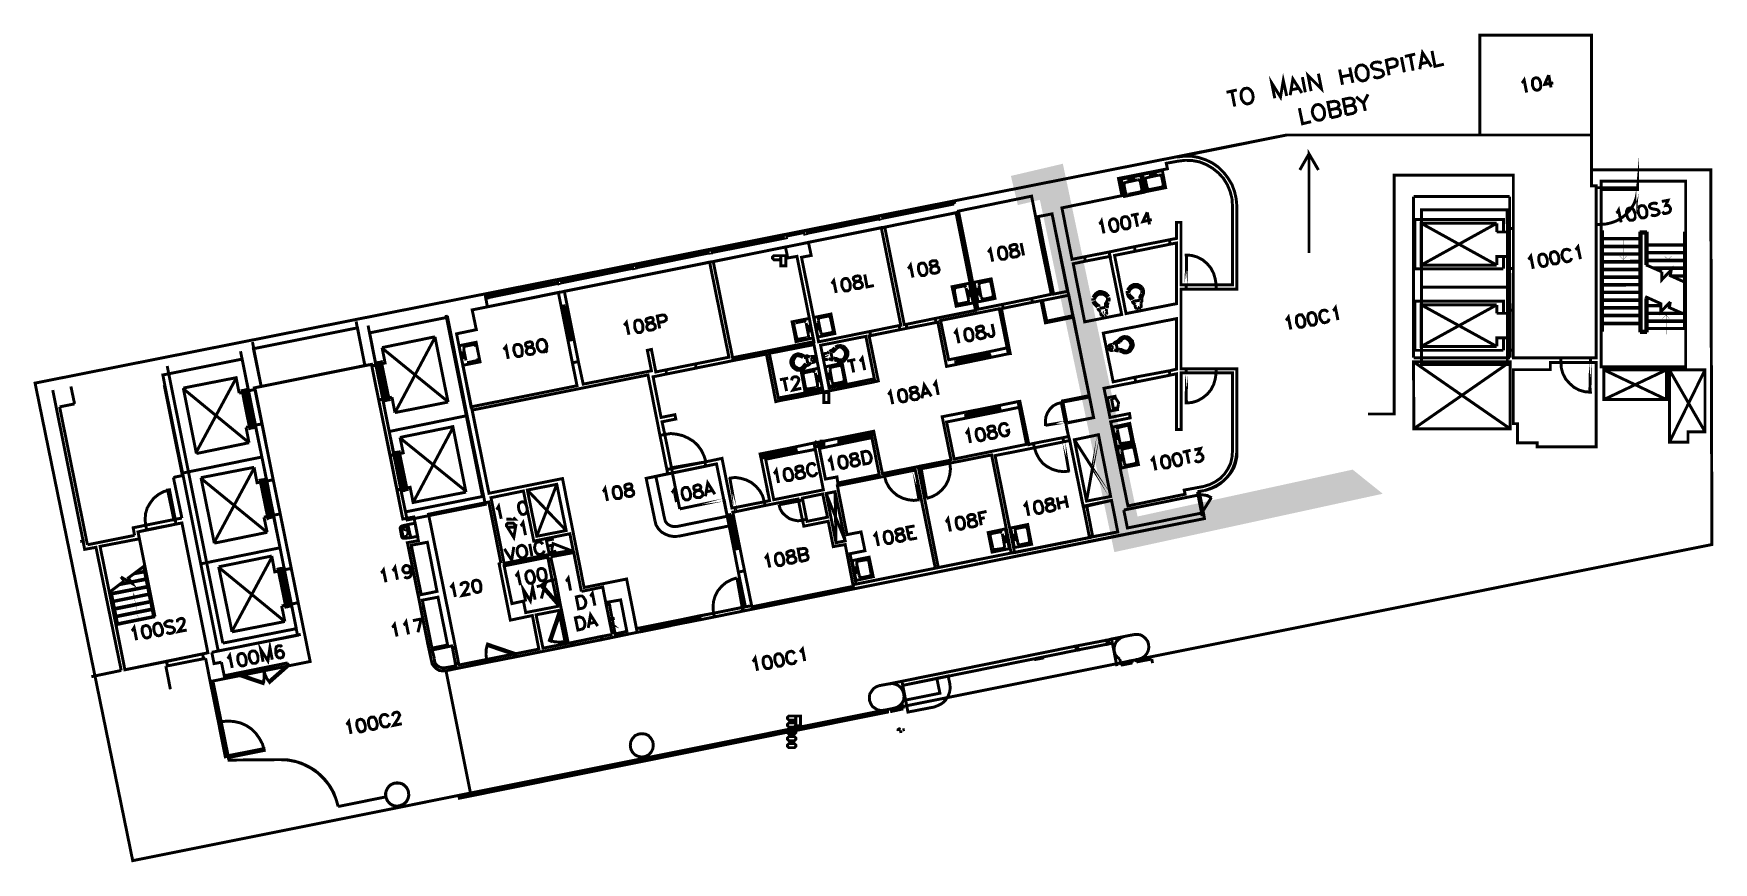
# Model space of a CAD drawing. Header units: millimetres. Extents: x 80 to 209, y 131 to 194.
import ezdxf

# ---------------------------------------------------------------- set-up
doc = ezdxf.new("R2010")
doc.units = ezdxf.units.MM
doc.layers.add('H', color=7, linetype='Continuous')
doc.layers.add('P', color=7, linetype='Continuous')

msp = doc.modelspace()

# ---------------------------------------------------------------- hatches: boundary and pattern name
at = {"layer": 'H', "linetype": 'Continuous'}
for points in [[(155.063, 183.427), (155.593, 181.187), (159.05, 184.362), (155.063, 183.427)], [(155.593, 181.187), (159.05, 184.362), (157.286, 181.592), (155.593, 181.187)], [(159.05, 184.362), (157.286, 181.592), (164.783, 157.286), (159.05, 184.362)], [(157.286, 181.592), (164.783, 157.286), (163.001, 154.552), (157.286, 181.592)], [(164.783, 157.286), (163.001, 154.552), (181.293, 160.884), (164.783, 157.286)], [(163.001, 154.552), (181.293, 160.884), (183.603, 159.032), (163.001, 154.552)], [(87.718, 151.112), (87.842, 151.13), (87.701, 151.5), (87.718, 151.112)], [(124.407, 149.207), (124.284, 148.978), (125.007, 148.696), (124.407, 149.207)], [(124.407, 149.207), (124.284, 148.978), (125.007, 148.696), (124.407, 149.207)], [(124.407, 149.207), (124.284, 148.978), (125.007, 148.696), (124.407, 149.207)], [(124.407, 149.207), (124.284, 148.978), (125.007, 148.696), (124.407, 149.207)], [(124.407, 149.207), (124.284, 148.978), (125.007, 148.696), (124.407, 149.207)]]:
    msp.add_hatch(color=256, dxfattribs=at).paths.add_polyline_path(points)

# ---------------------------------------------------------------- linework, layer by layer
at = {"layer": 'P'}
for points, const_width in [([(80.17, 167.525), (87.665, 130.869), (208.864, 155.134), (208.774, 183.885), (199.619, 183.885), (199.619, 194.239), (191.047, 194.239), (191.047, 186.567), (176.213, 186.567), (80.17, 167.525), (80.17, 167.525)], 0.226), ([(199.619, 194.239), (191.047, 194.239), (191.047, 186.567), (199.619, 186.567), (199.619, 194.239)], 0.226), ([(183.515, 192.07), (183.356, 192.158), (183.18, 192.176), (182.951, 192.14), (182.809, 192.052), (182.721, 191.911), (182.739, 191.805), (182.827, 191.699), (182.898, 191.647), (183.021, 191.629), (183.374, 191.558), (183.48, 191.541), (183.55, 191.505), (183.638, 191.4), (183.674, 191.223), (183.586, 191.1), (183.427, 191.012), (183.215, 190.959), (183.021, 190.976), (182.898, 191.082)], 0.226), ([(184.097, 191.153), (183.868, 192.299), (184.344, 192.423), (184.538, 192.387), (184.609, 192.352), (184.697, 192.246), (184.714, 192.07), (184.697, 191.946), (184.644, 191.893), (184.485, 191.805), (183.991, 191.699)], 0.226), ([(185.032, 192.546), (185.261, 191.382)], 0.226), ([(185.297, 192.599), (186.09, 192.775)], 0.226), ([(185.702, 192.687), (185.932, 191.505)], 0.226), ([(186.443, 191.611), (186.655, 192.881), (187.343, 191.805)], 0.226), ([(186.531, 192.035), (187.078, 192.158)], 0.226), ([(187.378, 193.022), (187.607, 191.841), (188.295, 191.999)], 0.226), ([(175.313, 189.389), (175.084, 190.553), (175.754, 189.477), (175.966, 190.747), (176.23, 189.565)], 0.226), ([(176.495, 189.618), (176.706, 190.87), (177.394, 189.794)], 0.226), ([(177.43, 191.012), (177.659, 189.847)], 0.226), ([(178.1, 189.936), (177.871, 191.117), (178.894, 190.112), (178.664, 191.276)], 0.226), ([(180.287, 191.594), (180.516, 190.429)], 0.226), ([(180.393, 191.029), (181.169, 191.188)], 0.226), ([(181.063, 191.752), (181.31, 190.571)], 0.226), ([(181.786, 191.911), (181.681, 191.823), (181.592, 191.699), (181.557, 191.558), (181.539, 191.382), (181.592, 191.1), (181.681, 190.959), (181.769, 190.853), (181.892, 190.765), (182.033, 190.712), (182.263, 190.765), (182.351, 190.853), (182.457, 190.976), (182.474, 191.1), (182.492, 191.294), (182.457, 191.558), (182.351, 191.717), (182.28, 191.823), (182.122, 191.911), (182.033, 191.946), (181.786, 191.911), (181.786, 191.911)], 0.226), ([(194.275, 190.553), (194.345, 190.623), (194.451, 190.782), (194.645, 189.83)], 0.226), ([(194.275, 190.553), (194.345, 190.623), (194.451, 190.782), (194.645, 189.83)], 0.226), ([(195.263, 190.941), (195.157, 190.87), (195.086, 190.712), (195.086, 190.482), (195.104, 190.341), (195.192, 190.13), (195.315, 190.024), (195.439, 190.006), (195.545, 190.024), (195.651, 190.094), (195.721, 190.235), (195.721, 190.465), (195.703, 190.623), (195.615, 190.835), (195.492, 190.941), (195.351, 190.959), (195.263, 190.941), (195.263, 190.941)], 0.226), ([(195.263, 190.941), (195.157, 190.87), (195.086, 190.712), (195.086, 190.482), (195.104, 190.341), (195.192, 190.13), (195.315, 190.024), (195.439, 190.006), (195.545, 190.024), (195.651, 190.094), (195.721, 190.235), (195.721, 190.465), (195.703, 190.623), (195.615, 190.835), (195.492, 190.941), (195.351, 190.959), (195.263, 190.941), (195.263, 190.941)], 0.226), ([(196.338, 191.17), (196.021, 190.447), (196.691, 190.571)], 0.226), ([(196.338, 191.17), (196.021, 190.447), (196.691, 190.571)], 0.226), ([(196.338, 191.17), (196.515, 190.218)], 0.226), ([(196.338, 191.17), (196.515, 190.218)], 0.226), ([(171.609, 189.847), (172.403, 190.024)], 0.226), ([(172.014, 189.936), (172.244, 188.754)], 0.226), ([(172.967, 190.13), (172.861, 190.041), (172.773, 189.918), (172.738, 189.794), (172.72, 189.618), (172.773, 189.318), (172.861, 189.177), (172.949, 189.071), (173.073, 188.983), (173.196, 188.948), (173.408, 189.001), (173.514, 189.071), (173.602, 189.212), (173.637, 189.318), (173.655, 189.512), (173.602, 189.794), (173.514, 189.936), (173.426, 190.041), (173.302, 190.13), (173.179, 190.165), (172.967, 190.13), (172.967, 190.13)], 0.226), ([(176.583, 190.041), (177.13, 190.147)], 0.226), ([(180.799, 188.119), (180.569, 189.301), (181.063, 189.406), (181.24, 189.371), (181.31, 189.318), (181.398, 189.248), (181.416, 189.107), (181.363, 189.001), (181.328, 188.913), (181.169, 188.842), (180.675, 188.736)], 0.226), ([(181.557, 189.495), (182.122, 189.018), (182.263, 188.419)], 0.226), ([(182.474, 189.689), (182.122, 189.018)], 0.226), ([(177.2, 188.63), (177.447, 187.431), (178.1, 187.59)], 0.226), ([(178.453, 188.877), (178.347, 188.789), (178.259, 188.666), (178.223, 188.542), (178.188, 188.348), (178.259, 188.066), (178.347, 187.925), (178.417, 187.819), (178.558, 187.731), (178.682, 187.695), (178.894, 187.731), (178.999, 187.819), (179.088, 187.942), (179.123, 188.066), (179.141, 188.26), (179.088, 188.542), (178.999, 188.683), (178.911, 188.789), (178.788, 188.877), (178.664, 188.913), (178.453, 188.877), (178.453, 188.877)], 0.226), ([(179.634, 187.889), (179.388, 189.071), (179.881, 189.159), (180.075, 189.124), (180.146, 189.089), (180.217, 188.983), (180.252, 188.877), (180.199, 188.754), (180.164, 188.683), (180.005, 188.595), (179.511, 188.489)], 0.226), ([(180.005, 188.595), (180.181, 188.577), (180.252, 188.542), (180.34, 188.436), (180.358, 188.26), (180.34, 188.136), (180.287, 188.066), (180.128, 187.995), (179.634, 187.889)], 0.226), ([(181.169, 188.842), (181.345, 188.824), (181.434, 188.771), (181.504, 188.666), (181.539, 188.489), (181.504, 188.366), (181.451, 188.313), (181.31, 188.225), (180.799, 188.119)], 0.226), ([(182.457, 165.153), (184.468, 165.153), (184.468, 183.48), (193.622, 183.48), (193.622, 169.474), (199.972, 169.474), (199.972, 182.668), (199.619, 182.668), (199.619, 186.567), (176.213, 186.567), (167.799, 184.873)], 0.226), ([(167.869, 184.556), (166.987, 184.397), (167.076, 183.974), (163.318, 183.233), (163.583, 181.91), (158.979, 180.975), (159.755, 177.024), (160.708, 177.218), (160.778, 176.883), (159.844, 176.689), (160.726, 172.226), (163.565, 172.791), (162.595, 177.588), (164.536, 177.994), (164.606, 177.641), (163.019, 177.324), (163.901, 172.861), (167.763, 173.62), (167.763, 178.276), (167.287, 178.188), (167.217, 178.523), (167.763, 178.629), (167.763, 179.864), (168.116, 179.864), (168.116, 175.066), (172.067, 175.066), (172.067, 181.134), (172.032, 181.681), (171.891, 182.227), (171.679, 182.739), (171.379, 183.233), (170.991, 183.656), (170.55, 184.009), (170.074, 184.291), (169.545, 184.503), (168.981, 184.609), (168.434, 184.626), (167.869, 184.556), (167.869, 184.556)], 0.226), ([(167.076, 183.974), (166.987, 184.397), (167.869, 184.556)], 0.226), ([(172.403, 181.134), (172.35, 181.681), (172.226, 182.227), (172.032, 182.757), (171.732, 183.25), (171.397, 183.691), (170.991, 184.097), (170.533, 184.415), (170.021, 184.662), (169.492, 184.838), (168.928, 184.944), (168.363, 184.944), (167.799, 184.873)], 0.226), ([(172.403, 181.134), (172.35, 181.681), (172.226, 182.227), (172.032, 182.757), (171.732, 183.25), (171.397, 183.691), (170.991, 184.097), (170.533, 184.415), (170.021, 184.662), (169.492, 184.838), (168.928, 184.944), (168.363, 184.944), (167.799, 184.873)], 0.226), ([(172.403, 181.134), (172.35, 181.681), (172.226, 182.227), (172.032, 182.757), (171.732, 183.25), (171.397, 183.691), (170.991, 184.097), (170.533, 184.415), (170.021, 184.662), (169.492, 184.838), (168.928, 184.944), (168.363, 184.944), (167.799, 184.873)], 0.226), ([(172.067, 181.134), (172.032, 181.681), (171.891, 182.227), (171.679, 182.739), (171.379, 183.233), (170.991, 183.656), (170.55, 184.009), (170.074, 184.291), (169.545, 184.503), (168.981, 184.609), (168.434, 184.626), (167.869, 184.556)], 0.226), ([(177.941, 185.12), (177.236, 183.885)], 0.226), ([(177.941, 177.5), (177.941, 185.12), (178.664, 183.885)], 0.226), ([(203.165, 182.527), (200.36, 182.527), (200.36, 182.386), (203.165, 182.386), (203.165, 182.527), (203.129, 182.122), (203.041, 181.716), (202.918, 181.363), (202.724, 181.01), (202.477, 180.693), (202.195, 180.411), (201.877, 180.164), (201.524, 179.97), (201.136, 179.828), (200.748, 179.74), (200.36, 179.705)], 0.226), ([(167.076, 183.974), (163.318, 183.233)], 0.226), ([(163.583, 181.91), (163.318, 183.233)], 0.226), ([(163.53, 183.18), (165.029, 183.48), (165.276, 182.174), (163.777, 181.857), (163.53, 183.18), (163.53, 183.18)], 0.226), ([(163.883, 182.933), (164.783, 183.127)], 0.226), ([(164.095, 183.18), (164.483, 183.268), (164.5, 183.162), (164.112, 183.092), (164.095, 183.18), (164.095, 183.18)], 0.226), ([(164.994, 183.003), (164.941, 183.074), (164.871, 183.127), (164.783, 183.127)], 0.226), ([(164.994, 183.003), (165.118, 182.386)], 0.226), ([(165.171, 183.55), (166.688, 183.833), (166.934, 182.527), (165.435, 182.227), (165.171, 183.55), (165.171, 183.55)], 0.226), ([(165.541, 183.303), (165.435, 183.268), (165.382, 183.198), (165.382, 183.127)], 0.226), ([(165.523, 182.51), (165.382, 183.127)], 0.226), ([(165.541, 183.303), (166.423, 183.497)], 0.226), ([(165.753, 183.568), (166.123, 183.621), (166.158, 183.55), (165.77, 183.48), (165.753, 183.568), (165.753, 183.568)], 0.226), ([(166.635, 183.374), (166.546, 183.48), (166.423, 183.497)], 0.226), ([(166.635, 183.374), (166.758, 182.757)], 0.226), ([(193.622, 183.48), (184.468, 183.48)], 0.226), ([(184.468, 165.153), (184.468, 183.48)], 0.226), ([(193.622, 183.48), (193.622, 179.388), (193.34, 179.388)], 0.226), ([(206.851, 183.021), (200.36, 183.021), (200.36, 168.769), (206.851, 168.769), (206.851, 183.021)], 0.226), ([(113.718, 173.143), (114.035, 171.626), (112.518, 171.309), (115.006, 159.068), (120.65, 160.196), (122.308, 151.836), (125.571, 152.488), (126.33, 148.678), (132.239, 149.86), (134.497, 150.319), (135.167, 150.442), (135.184, 150.354), (142.963, 151.924), (142.946, 152.047), (149.26, 153.317), (155.081, 154.481), (163.266, 156.104), (162.789, 158.521), (160.867, 158.133), (160.602, 158.08), (159.579, 163.124), (159.367, 163.918), (159.279, 164.447), (161.413, 164.871), (158.221, 180.516), (156.968, 180.269), (156.651, 181.875), (151.042, 180.728), (151.059, 180.64), (113.718, 173.143), (113.718, 173.143)], 0.226), ([(157.339, 178.329), (156.651, 181.875), (151.042, 180.728), (152.541, 173.196), (154.411, 173.567), (156.669, 174.025), (158.15, 174.343), (158.115, 174.572), (158.291, 174.607), (158.344, 174.36), (159.403, 174.572), (158.221, 180.516), (157.163, 180.305), (157.533, 178.382), (157.339, 178.329), (157.339, 178.329)], 0.226), ([(157.339, 178.329), (156.651, 181.875)], 0.226), ([(163.583, 181.91), (158.979, 180.975)], 0.226), ([(163.883, 182.933), (163.777, 182.898), (163.742, 182.739)], 0.226), ([(163.865, 182.122), (163.742, 182.739)], 0.226), ([(163.865, 182.122), (163.901, 182.033), (164.006, 182.016)], 0.226), ([(164.959, 182.192), (164.077, 182.016)], 0.226), ([(164.959, 182.192), (165.065, 182.245), (165.118, 182.386)], 0.226), ([(165.523, 182.51), (165.594, 182.404), (165.717, 182.386)], 0.226), ([(166.617, 182.563), (165.717, 182.386)], 0.226), ([(166.617, 182.563), (166.758, 182.668), (166.758, 182.757)], 0.226), ([(185.967, 181.839), (193.34, 181.839)], 0.226), ([(185.967, 181.839), (185.967, 169.474)], 0.226), ([(193.34, 179.388), (193.34, 181.839)], 0.226), ([(200.36, 182.668), (200.36, 182.527), (199.972, 182.527)], 0.226), ([(199.972, 182.668), (199.972, 182.527)], 0.226), ([(199.972, 179.705), (199.972, 182.527)], 0.226), ([(200.36, 182.527), (200.36, 179.705)], 0.226), ([(150.671, 181.363), (145.133, 180.269)], 0.226), ([(145.15, 180.217), (150.707, 181.345)], 0.226), ([(145.15, 180.199), (150.707, 181.328)], 0.226), ([(145.15, 180.164), (150.707, 181.275)], 0.226), ([(150.848, 180.605), (145.38, 179.493), (146.879, 172.014), (147.02, 172.032), (149.26, 172.491), (152.347, 173.108), (150.848, 180.605), (150.848, 180.605)], 0.226), ([(150.707, 181.257), (150.671, 181.381), (150.83, 181.434)], 0.226), ([(152.347, 173.108), (150.848, 180.605)], 0.226), ([(152.541, 173.196), (151.042, 180.728)], 0.226), ([(157.339, 178.329), (157.533, 178.382), (157.163, 180.305), (158.221, 180.516)], 0.226), ([(159.403, 174.572), (158.221, 180.516)], 0.226), ([(159.755, 177.024), (158.979, 180.975)], 0.226), ([(164.271, 180.393), (164.871, 180.516)], 0.226), ([(164.271, 180.393), (164.871, 180.516)], 0.226), ([(164.588, 180.446), (164.783, 179.529)], 0.226), ([(164.588, 180.446), (164.783, 179.529)], 0.226), ([(165.523, 180.64), (165.188, 179.917), (165.876, 180.075)], 0.226), ([(165.523, 180.64), (165.188, 179.917), (165.876, 180.075)], 0.226), ([(165.523, 180.64), (165.7, 179.705)], 0.226), ([(165.523, 180.64), (165.7, 179.705)], 0.226), ([(172.403, 181.134), (172.403, 174.731), (168.116, 174.731), (168.116, 168.628), (172.403, 168.628), (172.403, 162.295)], 0.226), ([(172.067, 175.066), (172.067, 181.134)], 0.226), ([(172.403, 174.731), (172.403, 181.134)], 0.226), ([(193.163, 174.89), (193.163, 179.546), (193.146, 180.816), (186.584, 180.816), (186.584, 174.89), (193.163, 174.89), (193.163, 174.89)], 0.226), ([(201.524, 180.587), (201.613, 180.64), (201.701, 180.799), (201.895, 179.864)], 0.226), ([(202.512, 180.957), (202.389, 180.904), (202.318, 180.728), (202.318, 180.499), (202.336, 180.375), (202.424, 180.164), (202.565, 180.023), (202.794, 180.023), (202.918, 180.111), (202.988, 180.269), (202.988, 180.499), (202.935, 180.622), (202.847, 180.834), (202.741, 180.957), (202.6, 180.975), (202.512, 180.957), (202.512, 180.957)], 0.226), ([(203.394, 181.134), (203.271, 181.063), (203.218, 180.922), (203.218, 180.693), (203.235, 180.534), (203.341, 180.322), (203.447, 180.217), (203.588, 180.199), (203.676, 180.217), (203.8, 180.287), (203.87, 180.428), (203.87, 180.658), (203.853, 180.816), (203.747, 181.028), (203.641, 181.134), (203.482, 181.151), (203.394, 181.134), (203.394, 181.134)], 0.226), ([(204.682, 181.257), (204.576, 181.328), (204.435, 181.345), (204.258, 181.31), (204.117, 181.24), (204.064, 181.134), (204.082, 181.046), (204.153, 180.957), (204.294, 180.904), (204.576, 180.852), (204.682, 180.834), (204.788, 180.728), (204.823, 180.587), (204.735, 180.481), (204.611, 180.411), (204.435, 180.375), (204.294, 180.393), (204.188, 180.446)], 0.226), ([(205.017, 181.469), (205.493, 181.557), (205.317, 181.151), (205.44, 181.169), (205.546, 181.151), (205.669, 180.975), (205.687, 180.904), (205.669, 180.746), (205.581, 180.64), (205.475, 180.587), (205.334, 180.552), (205.176, 180.552), (205.07, 180.693)], 0.226), ([(137.813, 178.805), (139.224, 179.088)], 0.226), ([(146.491, 171.944), (146.614, 171.962), (145.115, 179.458), (139.524, 178.329), (139.735, 177.324), (138.994, 177.183), (140.3, 170.692), (144.233, 171.485), (146.491, 171.944), (146.491, 171.944)], 0.226), ([(139.241, 178.964), (139.4, 178.999), (139.383, 179.123), (139.224, 179.088), (139.241, 178.964), (139.241, 178.964)], 0.226), ([(144.992, 180.217), (139.383, 179.105)], 0.226), ([(145.009, 180.181), (139.4, 179.052), (145.009, 180.199)], 0.226), ([(139.4, 179.017), (145.009, 180.146)], 0.226), ([(145.009, 180.111), (145.15, 180.164), (145.133, 180.287), (144.992, 180.234), (145.009, 180.111), (145.009, 180.111)], 0.226), ([(146.614, 171.962), (145.115, 179.458)], 0.226), ([(146.879, 172.014), (145.38, 179.493)], 0.226), ([(161.837, 179.74), (161.925, 179.793), (162.013, 179.952), (162.207, 179.017)], 0.226), ([(161.837, 179.74), (161.925, 179.793), (162.013, 179.952), (162.207, 179.017)], 0.226), ([(162.825, 180.111), (162.701, 180.023), (162.631, 179.881), (162.631, 179.652), (162.683, 179.529), (162.754, 179.317), (162.878, 179.176), (163.019, 179.158), (163.107, 179.176), (163.23, 179.264), (163.283, 179.423), (163.283, 179.652), (163.266, 179.776), (163.195, 179.987), (163.054, 180.111), (162.93, 180.146), (162.825, 180.111), (162.825, 180.111)], 0.226), ([(162.825, 180.111), (162.701, 180.023), (162.631, 179.881), (162.631, 179.652), (162.683, 179.529), (162.754, 179.317), (162.878, 179.176), (163.019, 179.158), (163.107, 179.176), (163.23, 179.264), (163.283, 179.423), (163.283, 179.652), (163.266, 179.776), (163.195, 179.987), (163.054, 180.111), (162.93, 180.146), (162.825, 180.111), (162.825, 180.111)], 0.226), ([(163.742, 180.287), (163.601, 180.217), (163.548, 180.075), (163.548, 179.846), (163.565, 179.687), (163.654, 179.476), (163.777, 179.37), (163.901, 179.352), (164.006, 179.37), (164.13, 179.44), (164.2, 179.582), (164.2, 179.828), (164.165, 179.97), (164.077, 180.181), (163.971, 180.287), (163.812, 180.305), (163.742, 180.287), (163.742, 180.287)], 0.226), ([(163.742, 180.287), (163.601, 180.217), (163.548, 180.075), (163.548, 179.846), (163.565, 179.687), (163.654, 179.476), (163.777, 179.37), (163.901, 179.352), (164.006, 179.37), (164.13, 179.44), (164.2, 179.582), (164.2, 179.828), (164.165, 179.97), (164.077, 180.181), (163.971, 180.287), (163.812, 180.305), (163.742, 180.287), (163.742, 180.287)], 0.226), ([(167.763, 178.629), (167.763, 179.864)], 0.226), ([(167.763, 179.864), (168.116, 179.864)], 0.226), ([(168.116, 175.066), (168.116, 179.864)], 0.226), ([(186.055, 180.075), (192.864, 180.075), (192.864, 179.123)], 0.226), ([(192.864, 176.301), (186.055, 176.301), (186.055, 180.075)], 0.226), ([(186.549, 179.793), (192.352, 176.583)], 0.226), ([(192.352, 179.793), (186.549, 176.583)], 0.226), ([(192.352, 179.793), (186.549, 179.793), (186.549, 176.583), (192.352, 176.583)], 0.226), ([(192.352, 179.793), (192.352, 179.123)], 0.226), ([(192.352, 179.123), (193.34, 179.123)], 0.226), ([(193.34, 179.388), (193.34, 176.318)], 0.226), ([(193.622, 176.318), (193.622, 179.388)], 0.226), ([(199.972, 179.705), (199.972, 169.474)], 0.226), ([(200.36, 179.705), (199.972, 179.705)], 0.226), ([(200.36, 168.769), (200.36, 179.705)], 0.226), ([(200.466, 179.246), (200.36, 179.246)], 0.226), ([(200.466, 179.246), (200.466, 171.485)], 0.226), ([(203.323, 179.141), (203.341, 171.415)], 0.226), ([(203.888, 179.141), (203.323, 179.141)], 0.226), ([(203.888, 176.565), (203.888, 179.141)], 0.226), ([(206.745, 179.141), (206.763, 171.715)], 0.226), ([(206.851, 179.141), (206.745, 179.141)], 0.226), ([(137.654, 178.77), (132.045, 177.641)], 0.226), ([(132.062, 177.588), (137.672, 178.717)], 0.226), ([(132.062, 177.571), (137.672, 178.7)], 0.226), ([(132.062, 177.535), (137.672, 178.647)], 0.226), ([(139.947, 170.709), (138.642, 177.253), (137.936, 177.13), (137.76, 177.976), (132.221, 176.848), (133.703, 169.474), (136.066, 169.933), (139.947, 170.709), (139.947, 170.709)], 0.226), ([(137.672, 178.647), (137.83, 178.682), (137.813, 178.805), (137.654, 178.788), (137.672, 178.647), (137.672, 178.647)], 0.226), ([(137.76, 177.976), (137.936, 177.13), (138.642, 177.253)], 0.226), ([(138.994, 177.183), (139.735, 177.324), (139.524, 178.329)], 0.226), ([(153.3, 177.571), (153.37, 177.641), (153.476, 177.782), (153.67, 176.848)], 0.226), ([(154.27, 177.959), (154.164, 177.888), (154.111, 177.729), (154.111, 177.5), (154.129, 177.359), (154.217, 177.147), (154.34, 177.024), (154.57, 177.024), (154.693, 177.112), (154.764, 177.253), (154.746, 177.5), (154.728, 177.624), (154.64, 177.835), (154.517, 177.959), (154.376, 177.976), (154.27, 177.959), (154.27, 177.959)], 0.226), ([(155.134, 178.118), (155.011, 178.065), (154.975, 177.959), (154.993, 177.871), (155.063, 177.782), (155.169, 177.765), (155.346, 177.747), (155.504, 177.729), (155.61, 177.659), (155.663, 177.571), (155.698, 177.447), (155.663, 177.341), (155.504, 177.218), (155.328, 177.2), (155.187, 177.2), (155.116, 177.236), (155.063, 177.324), (155.046, 177.447), (155.063, 177.553), (155.134, 177.659), (155.275, 177.729), (155.434, 177.8), (155.504, 177.871), (155.54, 177.976), (155.522, 178.065), (155.469, 178.153), (155.31, 178.17), (155.134, 178.118), (155.134, 178.118)], 0.226), ([(155.84, 178.276), (156.034, 177.324)], 0.226), ([(158.115, 174.572), (158.291, 174.607), (157.533, 178.382), (157.339, 178.329), (158.115, 174.572), (158.115, 174.572)], 0.226), ([(164.536, 177.994), (162.595, 177.588)], 0.226), ([(164.606, 177.641), (167.287, 178.188), (167.217, 178.523), (164.536, 177.994), (164.606, 177.641), (164.606, 177.641)], 0.226), ([(164.606, 177.641), (164.536, 177.994)], 0.226), ([(167.763, 178.629), (167.217, 178.523)], 0.226), ([(167.287, 178.188), (167.217, 178.523)], 0.226), ([(167.763, 178.276), (167.287, 178.188)], 0.226), ([(167.763, 173.62), (167.763, 178.276)], 0.226), ([(197.997, 177.641), (197.944, 177.729), (197.82, 177.782), (197.732, 177.8), (197.538, 177.765), (197.467, 177.712), (197.397, 177.588), (197.379, 177.518), (197.344, 177.359), (197.397, 177.13), (197.467, 177.024), (197.538, 176.936), (197.644, 176.848), (197.732, 176.83), (197.926, 176.883), (197.997, 176.936), (198.067, 177.042), (198.085, 177.13)], 0.226), ([(198.385, 177.765), (198.473, 177.835), (198.579, 177.976), (198.773, 177.042)], 0.226), ([(203.323, 178.629), (200.466, 178.629)], 0.226), ([(203.323, 178.594), (200.466, 178.594)], 0.226), ([(203.323, 178.047), (200.466, 178.047)], 0.226), ([(203.323, 177.994), (200.466, 177.994)], 0.226), ([(202.071, 178.488), (202.071, 177.006)], 0.019), ([(203.429, 179.035), (203.429, 171.521)], 0.226), ([(203.8, 179.035), (203.429, 179.035)], 0.226), ([(203.8, 176.601), (203.8, 179.035)], 0.226), ([(206.745, 178.153), (203.888, 178.153)], 0.226), ([(206.763, 178.1), (203.888, 178.1)], 0.226), ([(205.493, 178.506), (205.493, 177.024)], 0.019), ([(127.159, 170.039), (127.476, 170.109), (127.811, 168.381), (128.588, 168.54), (130.845, 168.998), (133.421, 169.51), (131.939, 176.812), (120.791, 174.572), (121.444, 171.309), (121.867, 169.175), (122.238, 167.446), (127.476, 168.469), (127.159, 170.039), (127.159, 170.039)], 0.226), ([(131.904, 177.588), (126.242, 176.477)], 0.226), ([(126.242, 176.407), (131.921, 177.553), (126.242, 176.442)], 0.226), ([(126.277, 176.371), (131.921, 177.518)], 0.226), ([(131.921, 177.5), (132.062, 177.518), (132.045, 177.641), (131.904, 177.624), (131.921, 177.5), (131.921, 177.5)], 0.226), ([(133.421, 169.51), (131.939, 176.812)], 0.226), ([(132.221, 176.848), (133.703, 169.474)], 0.226), ([(136.772, 177.2), (136.878, 177.306), (137.301, 177.306), (137.407, 177.2), (137.407, 177.094), (137.301, 176.989), (136.878, 176.989), (136.772, 177.094), (136.772, 177.2), (136.772, 177.2)], 0.226), ([(137.407, 177.306), (137.795, 177.306), (137.795, 176.53), (137.407, 176.53), (137.407, 177.306)], 0.226), ([(138.642, 177.253), (139.947, 170.709)], 0.226), ([(140.3, 170.692), (138.994, 177.183)], 0.226), ([(147.161, 176.318), (147.249, 176.389), (147.355, 176.565), (147.549, 175.63)], 0.226), ([(148.167, 176.724), (148.026, 176.653), (147.973, 176.495), (147.973, 176.265), (147.99, 176.142), (148.078, 175.93), (148.202, 175.789), (148.343, 175.772), (148.431, 175.789), (148.555, 175.877), (148.625, 176.036), (148.625, 176.265), (148.59, 176.389), (148.502, 176.601), (148.396, 176.724), (148.237, 176.742), (148.167, 176.724), (148.167, 176.724)], 0.226), ([(148.996, 176.9), (148.872, 176.812), (148.855, 176.724), (148.855, 176.618), (148.925, 176.565), (149.031, 176.512), (149.225, 176.512), (149.366, 176.495), (149.472, 176.442), (149.525, 176.354), (149.56, 176.213), (149.525, 176.124), (149.49, 176.054), (149.366, 175.983), (149.19, 175.948), (149.049, 175.966), (148.978, 176.001), (148.925, 176.089), (148.908, 176.213), (148.925, 176.318), (148.996, 176.442), (149.137, 176.495), (149.296, 176.583), (149.384, 176.653), (149.401, 176.742), (149.384, 176.83), (149.313, 176.918), (149.172, 176.918), (148.996, 176.9), (148.996, 176.9)], 0.226), ([(160.708, 177.218), (159.755, 177.024)], 0.226), ([(160.778, 176.883), (159.844, 176.689), (160.726, 172.226)], 0.226), ([(160.778, 176.883), (162.683, 177.253), (162.595, 177.588), (160.708, 177.218), (160.778, 176.883), (160.778, 176.883)], 0.226), ([(160.778, 176.883), (160.708, 177.218)], 0.226), ([(163.565, 172.791), (162.595, 177.588)], 0.226), ([(164.606, 177.641), (163.019, 177.324)], 0.226), ([(163.901, 172.861), (163.019, 177.324)], 0.226), ([(170.815, 175.066), (170.744, 175.525), (170.621, 175.948), (170.409, 176.354), (170.127, 176.689), (169.774, 176.989), (169.369, 177.2), (168.945, 177.324), (168.504, 177.359)], 0.226), ([(168.504, 175.066), (168.557, 177.359), (168.504, 177.359), (168.504, 175.066)], 0.226), ([(192.352, 176.583), (192.352, 177.236), (193.34, 177.236)], 0.226), ([(192.864, 177.236), (192.864, 176.301)], 0.226), ([(194.769, 177.024), (194.857, 177.094), (194.963, 177.253), (195.157, 176.301)], 0.226), ([(195.756, 177.412), (195.633, 177.341), (195.58, 177.2), (195.58, 176.971), (195.598, 176.83), (195.703, 176.601), (195.809, 176.495), (195.95, 176.477), (196.039, 176.495), (196.162, 176.565), (196.233, 176.724), (196.233, 176.971), (196.215, 177.094), (196.109, 177.306), (195.986, 177.412), (195.845, 177.43), (195.756, 177.412), (195.756, 177.412)], 0.226), ([(196.656, 177.588), (196.515, 177.535), (196.462, 177.359), (196.462, 177.13), (196.497, 177.006), (196.585, 176.795), (196.691, 176.671), (196.921, 176.671), (197.044, 176.742), (197.115, 176.9), (197.115, 177.13), (197.097, 177.253), (197.009, 177.465), (196.885, 177.588), (196.744, 177.624), (196.656, 177.588), (196.656, 177.588)], 0.226), ([(203.323, 177.447), (200.466, 177.447)], 0.226), ([(203.323, 177.412), (200.466, 177.412)], 0.226), ([(203.323, 176.883), (200.466, 176.848)], 0.226), ([(203.323, 176.812), (200.466, 176.812)], 0.226), ([(201.789, 177.271), (202.071, 177.006), (202.318, 177.271)], 0.019), ([(203.8, 176.601), (205.017, 176.071)], 0.226), ([(206.763, 177.553), (203.888, 177.553)], 0.226), ([(206.763, 177.518), (203.888, 177.518)], 0.226), ([(206.763, 176.971), (203.888, 176.971)], 0.226), ([(206.763, 176.918), (203.888, 176.918)], 0.226), ([(205.228, 177.271), (205.493, 177.024), (205.775, 177.271)], 0.019), ([(120.35, 175.26), (114.882, 174.184)], 0.226), ([(114.882, 174.149), (120.35, 175.242)], 0.226), ([(114.882, 174.131), (120.35, 175.225)], 0.226), ([(120.368, 175.154), (120.509, 175.207), (120.491, 175.331), (120.35, 175.295), (120.368, 175.154), (120.368, 175.154)], 0.226), ([(126.1, 176.442), (120.491, 175.313)], 0.226), ([(120.491, 175.242), (126.1, 176.389), (120.491, 175.26)], 0.226), ([(120.509, 175.207), (126.118, 176.354)], 0.226), ([(126.118, 176.318), (126.277, 176.354), (126.242, 176.477), (126.1, 176.459), (126.118, 176.318), (126.118, 176.318)], 0.226), ([(141.288, 175.154), (141.358, 175.225), (141.464, 175.383), (141.658, 174.449)], 0.226), ([(142.275, 175.542), (142.152, 175.454), (142.081, 175.313), (142.081, 175.084), (142.099, 174.943), (142.205, 174.731), (142.311, 174.607), (142.558, 174.607), (142.681, 174.696), (142.734, 174.854), (142.734, 175.084), (142.716, 175.207), (142.61, 175.419), (142.505, 175.542), (142.363, 175.56), (142.275, 175.542), (142.275, 175.542)], 0.226), ([(143.122, 175.719), (142.998, 175.648), (142.963, 175.542), (142.998, 175.454), (143.051, 175.383), (143.14, 175.348), (143.334, 175.331), (143.475, 175.313), (143.581, 175.242), (143.651, 175.154), (143.669, 175.031), (143.651, 174.925), (143.475, 174.801), (143.316, 174.784), (143.157, 174.784), (143.051, 174.907), (143.016, 175.031), (143.051, 175.137), (143.122, 175.242), (143.245, 175.313), (143.422, 175.401), (143.492, 175.454), (143.528, 175.56), (143.492, 175.648), (143.439, 175.736), (143.298, 175.754), (143.122, 175.719), (143.122, 175.719)], 0.226), ([(143.845, 175.86), (144.022, 174.907), (144.551, 175.013)], 0.226), ([(152.241, 175.26), (152.541, 173.761), (153.846, 174.025), (153.547, 175.525), (152.241, 175.26), (152.241, 175.26)], 0.226), ([(153.317, 175.348), (152.735, 175.225), (152.629, 175.154), (152.612, 175.013)], 0.226), ([(153.529, 175.207), (153.476, 175.313), (153.405, 175.348), (153.317, 175.348)], 0.226), ([(193.375, 173.126), (193.34, 176.318)], 0.226), ([(193.622, 173.126), (193.622, 176.318), (193.34, 176.318)], 0.226), ([(203.323, 176.283), (200.466, 176.283)], 0.226), ([(203.323, 176.213), (200.466, 176.213)], 0.226), ([(203.323, 175.683), (200.466, 175.683)], 0.226), ([(203.323, 175.63), (200.466, 175.63)], 0.226), ([(206.763, 176.371), (204.329, 176.371)], 0.226), ([(206.763, 176.318), (204.435, 176.318)], 0.226), ([(206.851, 175.242), (205.669, 175.772), (205.74, 176.213), (205.017, 175.454), (205.017, 176.071)], 0.226), ([(206.763, 175.772), (205.669, 175.772)], 0.226), ([(206.763, 175.736), (205.775, 175.736)], 0.226), ([(121.761, 167.323), (121.408, 169.086), (120.985, 171.203), (120.333, 174.484), (113.718, 173.143), (114.035, 171.626), (112.518, 171.309), (113.63, 165.7), (121.761, 167.323), (121.761, 167.323)], 0.226), ([(114.882, 173.39), (114.723, 174.255)], 0.226), ([(114.759, 174.043), (114.9, 174.061), (114.882, 174.184), (114.741, 174.166), (114.759, 174.043), (114.759, 174.043)], 0.226), ([(114.9, 174.078), (120.368, 175.189)], 0.226), ([(120.985, 171.203), (120.333, 174.484)], 0.226), ([(120.985, 171.203), (121.444, 171.309), (120.791, 174.572)], 0.226), ([(157.374, 173.849), (156.704, 173.725), (154.464, 173.267), (154.34, 173.232), (155.011, 169.792), (154.869, 169.774), (153.053, 169.404), (150.125, 168.804), (149.454, 172.208), (149.313, 172.173), (147.073, 171.732), (146.544, 171.626), (144.304, 171.168), (144.18, 171.15), (144.886, 167.693), (144.498, 167.605), (142.998, 167.305), (138.889, 166.476), (137.389, 166.194), (137.019, 166.105), (136.296, 169.774), (136.137, 169.721), (133.879, 169.28), (130.916, 168.681), (130.845, 168.998), (128.588, 168.54), (128.64, 168.222), (127.6, 168.01), (128.217, 164.888), (129.275, 165.1), (129.346, 164.765), (128.288, 164.553), (128.499, 163.583), (129.028, 160.955), (129.081, 160.62), (131.657, 161.149), (131.568, 161.466), (132.891, 161.749), (132.962, 161.396), (133.65, 157.939), (133.897, 157.974), (136.137, 158.415), (136.543, 158.503), (135.819, 162.084), (138.113, 162.542), (139.947, 162.93), (140.264, 162.983), (142.24, 163.371), (144.533, 163.83), (145.203, 160.584), (145.327, 160.602), (147.567, 161.043), (148.078, 161.149), (150.336, 161.59), (150.46, 161.643), (149.789, 164.941), (153.723, 165.717), (155.61, 166.105), (155.751, 166.123), (156.439, 162.807), (156.792, 162.895), (159.05, 163.336), (159.491, 163.424), (159.279, 164.447), (159.367, 164.483), (161.413, 164.871), (159.508, 174.272), (157.498, 173.867), (157.374, 173.849), (157.374, 173.849)], 0.226), ([(151.871, 175.189), (152.171, 173.673), (150.865, 173.426), (150.548, 174.925), (151.871, 175.189), (151.871, 175.189)], 0.226), ([(150.724, 174.625), (150.724, 174.731), (150.813, 174.854)], 0.226), ([(150.883, 173.743), (150.724, 174.625)], 0.226), ([(150.83, 174.854), (151.43, 174.978), (151.518, 174.978), (151.624, 174.872)], 0.226), ([(151.624, 174.819), (151.818, 173.937)], 0.226), ([(151.818, 173.937), (151.818, 173.831), (151.783, 173.761), (151.712, 173.725)], 0.226), ([(151.888, 174.607), (151.959, 174.237), (151.871, 174.202), (151.8, 174.59), (151.888, 174.607), (151.888, 174.607)], 0.226), ([(152.453, 174.713), (152.541, 174.36), (152.629, 174.36), (152.541, 174.731), (152.453, 174.713), (152.453, 174.713)], 0.226), ([(152.612, 175.013), (152.77, 174.131)], 0.226), ([(152.77, 174.131), (152.859, 174.008), (152.982, 173.972)], 0.226), ([(152.982, 173.972), (153.582, 174.096)], 0.226), ([(153.705, 174.325), (153.529, 175.207)], 0.226), ([(153.582, 174.096), (153.688, 174.166), (153.705, 174.325)], 0.226), ([(156.669, 174.025), (154.411, 173.567)], 0.226), ([(158.115, 174.572), (158.15, 174.343), (156.669, 174.025)], 0.226), ([(156.704, 173.725), (156.669, 174.025)], 0.226), ([(157.498, 173.867), (159.508, 174.272)], 0.226), ([(158.291, 174.607), (158.115, 174.572), (158.291, 174.607), (158.291, 174.607)], 0.226), ([(159.403, 174.572), (158.344, 174.36), (158.291, 174.607)], 0.226), ([(159.826, 172.702), (159.508, 174.272)], 0.226), ([(161.343, 173.849), (161.343, 174.043)], 0.226), ([(161.361, 174.096), (161.449, 174.255), (161.572, 174.396), (161.696, 174.484), (161.854, 174.554), (161.996, 174.554), (162.172, 174.502), (162.313, 174.449), (162.472, 174.325)], 0.226), ([(161.466, 173.972), (161.555, 174.131), (161.643, 174.237), (161.766, 174.325), (161.89, 174.36), (162.013, 174.36), (162.154, 174.343), (162.278, 174.272), (162.401, 174.166)], 0.226), ([(161.466, 173.867), (161.466, 173.972)], 0.226), ([(162.401, 174.166), (162.454, 174.096)], 0.226), ([(162.472, 174.078), (162.472, 173.937), (162.454, 173.849)], 0.226), ([(162.472, 174.325), (162.525, 174.237), (162.578, 174.166)], 0.226), ([(162.578, 174.096), (162.595, 174.025), (162.595, 173.867), (162.578, 173.796)], 0.226), ([(163.989, 174.413), (163.989, 174.59)], 0.226), ([(164.183, 174.078), (164.112, 174.131), (164.077, 174.184), (164.006, 174.343), (163.989, 174.413)], 0.226), ([(164.006, 174.66), (164.112, 174.819), (164.218, 174.943), (164.342, 175.031), (164.5, 175.101), (164.659, 175.101), (164.818, 175.084), (164.994, 174.995), (165.135, 174.872)], 0.226), ([(164.112, 174.449), (164.13, 174.554)], 0.226), ([(164.13, 174.554), (164.2, 174.678), (164.306, 174.784), (164.412, 174.872), (164.536, 174.907), (164.659, 174.907), (164.818, 174.89), (164.941, 174.819), (165.065, 174.713)], 0.226), ([(164.218, 174.237), (164.183, 174.29), (164.13, 174.378)], 0.226), ([(164.183, 174.078), (164.342, 173.919)], 0.226), ([(164.218, 174.237), (164.412, 174.061), (164.483, 173.972)], 0.226), ([(164.959, 174.008), (164.959, 174.149), (165.1, 174.396)], 0.226), ([(164.959, 174.008), (164.994, 173.919)], 0.226), ([(165.065, 174.713), (165.118, 174.66)], 0.226), ([(165.1, 174.043), (165.188, 174.272)], 0.226), ([(165.1, 174.043), (165.118, 173.867), (165.1, 173.761)], 0.226), ([(165.118, 174.625), (165.118, 174.449)], 0.226), ([(165.135, 174.872), (165.188, 174.784), (165.241, 174.66)], 0.226), ([(165.241, 174.66), (165.241, 174.572), (165.241, 174.413), (165.188, 174.272)], 0.226), ([(168.116, 175.066), (168.504, 175.066)], 0.226), ([(168.116, 168.628), (168.116, 174.731)], 0.226), ([(168.116, 174.731), (168.504, 174.731)], 0.226), ([(168.504, 174.731), (168.504, 175.066)], 0.226), ([(168.504, 175.066), (170.815, 175.066)], 0.226), ([(170.815, 174.731), (168.504, 174.731)], 0.226), ([(170.815, 175.066), (172.067, 175.066)], 0.226), ([(170.815, 174.731), (170.815, 175.066)], 0.226), ([(170.815, 174.731), (172.403, 174.731)], 0.226), ([(186.584, 168.963), (193.163, 168.963), (193.163, 174.89), (186.584, 174.89), (186.584, 168.963)], 0.226), ([(203.323, 175.101), (200.466, 175.101)], 0.226), ([(203.323, 175.066), (200.466, 175.031)], 0.226), ([(203.323, 174.502), (200.466, 174.502)], 0.226), ([(203.323, 174.466), (200.466, 174.466)], 0.226), ([(203.429, 171.521), (203.8, 171.521), (203.8, 174.025)], 0.226), ([(205.669, 173.761), (204.946, 173.002), (204.946, 173.62), (203.747, 174.166)], 0.226), ([(203.8, 174.025), (203.888, 174.025)], 0.226), ([(203.888, 171.415), (203.888, 174.025)], 0.226), ([(114.512, 158.821), (111.707, 172.755)], 0.226), ([(113.718, 173.143), (114.035, 171.626), (112.518, 171.309)], 0.226), ([(112.518, 171.309), (114.035, 171.626), (113.718, 173.143)], 0.226), ([(113.718, 173.143), (114.035, 171.626), (112.518, 171.309)], 0.226), ([(120.879, 173.478), (120.685, 173.426), (121.109, 171.238)], 0.226), ([(120.897, 173.09), (121.338, 170.85), (121.25, 170.833), (120.791, 173.09), (120.897, 173.09), (120.897, 173.09)], 0.226), ([(121.32, 171.274), (120.879, 173.478)], 0.226), ([(128.111, 171.715), (127.917, 172.667), (128.323, 172.755), (128.482, 172.738), (128.535, 172.685), (128.605, 172.597), (128.623, 172.473), (128.605, 172.367), (128.429, 172.244), (128.023, 172.173)], 0.226), ([(140.247, 171.062), (139.947, 172.561), (141.252, 172.826), (141.552, 171.327), (140.247, 171.062), (140.247, 171.062)], 0.226), ([(140.406, 172.544), (141.023, 172.667)], 0.226), ([(141.217, 172.508), (141.182, 172.597), (141.111, 172.649), (141.023, 172.667)], 0.226), ([(149.26, 172.491), (152.347, 173.108)], 0.226), ([(154.781, 170.233), (154.164, 173.232), (149.666, 172.332), (150.283, 169.316), (152.964, 169.845), (154.781, 170.233), (154.781, 170.233)], 0.226), ([(149.666, 172.332), (154.164, 173.232)], 0.226), ([(151.077, 173.602), (150.989, 173.602), (150.936, 173.655), (150.883, 173.725)], 0.226), ([(151.694, 173.725), (151.077, 173.602)], 0.226), ([(152.541, 173.196), (154.411, 173.567)], 0.226), ([(154.164, 173.232), (154.869, 169.774)], 0.226), ([(154.34, 173.232), (154.464, 173.267)], 0.226), ([(155.011, 169.792), (154.34, 173.232)], 0.226), ([(154.464, 173.267), (154.411, 173.567)], 0.226), ([(154.464, 173.267), (156.704, 173.725)], 0.226), ([(156.704, 173.725), (157.374, 173.849)], 0.226), ([(157.374, 173.849), (157.392, 173.761), (157.498, 173.796), (157.498, 173.867)], 0.226), ([(157.392, 173.761), (157.374, 173.849)], 0.226), ([(157.392, 173.761), (157.498, 173.796), (157.815, 172.279), (157.692, 172.261), (157.392, 173.761), (157.392, 173.761)], 0.226), ([(157.498, 173.796), (157.392, 173.761)], 0.226), ([(157.498, 173.796), (157.498, 173.867)], 0.226), ([(157.815, 172.279), (159.826, 172.702)], 0.226), ([(163.565, 172.791), (160.726, 172.226)], 0.226), ([(161.519, 173.531), (161.431, 173.637), (161.396, 173.708), (161.361, 173.796)], 0.226), ([(161.572, 173.673), (161.466, 173.831)], 0.226), ([(161.519, 173.531), (161.696, 173.355)], 0.226), ([(161.572, 173.673), (161.749, 173.514), (161.819, 173.478), (161.837, 173.39)], 0.226), ([(161.837, 173.09), (161.766, 173.179), (161.731, 173.284)], 0.226), ([(161.837, 173.09), (161.943, 172.985)], 0.226), ([(161.89, 173.267), (161.854, 173.32)], 0.226), ([(162.313, 173.337), (161.89, 173.267)], 0.226), ([(162.066, 172.685), (161.978, 172.773), (161.96, 172.861), (161.96, 172.967)], 0.226), ([(162.207, 172.667), (162.066, 172.685)], 0.226), ([(162.207, 172.967), (162.137, 172.949)], 0.226), ([(162.366, 172.755), (162.295, 172.685)], 0.226), ([(162.313, 173.443), (162.313, 173.602), (162.454, 173.849)], 0.226), ([(162.313, 173.443), (162.313, 173.337)], 0.226), ([(162.366, 173.038), (162.419, 173.214)], 0.226), ([(162.366, 173.038), (162.401, 172.985), (162.419, 172.896), (162.401, 172.791)], 0.226), ([(162.454, 173.496), (162.542, 173.725)], 0.226), ([(162.454, 173.496), (162.472, 173.39), (162.454, 173.267)], 0.226), ([(167.763, 173.62), (163.901, 172.861)], 0.226), ([(164.483, 173.655), (164.412, 173.725), (164.377, 173.849)], 0.226), ([(164.483, 173.655), (164.606, 173.531)], 0.226), ([(164.536, 173.814), (164.5, 173.919)], 0.226), ([(164.959, 173.884), (164.536, 173.814)], 0.226), ([(164.712, 173.232), (164.624, 173.32), (164.606, 173.408), (164.606, 173.514)], 0.226), ([(164.871, 173.214), (164.8, 173.214), (164.712, 173.232)], 0.226), ([(164.818, 173.337), (164.906, 173.337)], 0.226), ([(165.029, 173.302), (164.959, 173.267), (164.906, 173.214)], 0.226), ([(165.029, 173.602), (165.1, 173.761)], 0.226), ([(165.029, 173.602), (165.065, 173.496), (165.065, 173.39), (165.029, 173.302)], 0.226), ([(176.16, 172.35), (176.248, 172.42), (176.354, 172.579), (176.548, 171.644)], 0.226), ([(177.165, 172.755), (177.024, 172.667), (176.971, 172.508), (176.971, 172.279), (176.989, 172.156), (177.094, 171.926), (177.2, 171.82), (177.341, 171.803), (177.43, 171.82), (177.553, 171.891), (177.624, 172.05), (177.624, 172.279), (177.606, 172.42), (177.5, 172.614), (177.394, 172.755), (177.165, 172.755), (177.165, 172.755)], 0.226), ([(178.047, 172.914), (177.923, 172.861), (177.853, 172.685), (177.853, 172.455), (177.888, 172.332), (177.976, 172.12), (178.082, 171.979), (178.329, 171.979), (178.453, 172.067), (178.506, 172.226), (178.506, 172.455), (178.488, 172.579), (178.4, 172.808), (178.276, 172.914), (178.135, 172.949), (178.047, 172.914), (178.047, 172.914)], 0.226), ([(179.405, 172.967), (179.335, 173.038), (179.229, 173.108), (179.123, 173.126), (178.929, 173.09), (178.876, 173.038), (178.788, 172.914), (178.77, 172.826), (178.753, 172.685), (178.788, 172.455), (178.876, 172.35), (178.929, 172.261), (179.035, 172.173), (179.123, 172.156), (179.317, 172.208), (179.405, 172.261), (179.458, 172.367), (179.476, 172.473)], 0.226), ([(179.776, 173.09), (179.864, 173.143), (179.97, 173.302), (180.164, 172.367)], 0.226), ([(186.055, 173.814), (192.864, 173.814), (192.864, 172.879)], 0.226), ([(192.864, 170.039), (186.055, 170.039), (186.055, 173.814)], 0.226), ([(186.549, 173.531), (192.352, 170.339)], 0.226), ([(192.352, 173.531), (186.549, 170.339)], 0.226), ([(192.352, 173.531), (186.549, 173.531), (186.549, 170.339), (192.352, 170.339)], 0.226), ([(192.352, 173.531), (192.352, 172.879)], 0.226), ([(192.352, 172.879), (193.375, 172.879)], 0.226), ([(193.622, 173.126), (193.375, 173.126)], 0.226), ([(193.375, 170.057), (193.375, 173.126)], 0.226), ([(193.622, 173.126), (193.622, 170.057)], 0.226), ([(203.323, 173.919), (200.466, 173.919)], 0.226), ([(203.323, 173.867), (200.466, 173.867)], 0.226), ([(203.323, 173.32), (200.466, 173.32)], 0.226), ([(203.341, 173.284), (200.466, 173.284)], 0.226), ([(203.341, 172.738), (200.466, 172.738)], 0.226), ([(203.341, 172.685), (200.466, 172.685)], 0.226), ([(204.946, 173.496), (203.888, 173.496)], 0.226), ([(204.946, 173.443), (203.888, 173.443)], 0.226), ([(206.763, 172.896), (203.888, 172.896)], 0.226), ([(206.763, 172.861), (203.888, 172.861)], 0.226), ([(205.599, 172.473), (205.352, 172.755), (205.07, 172.473)], 0.019), ([(205.634, 173.443), (205.37, 173.443)], 0.226), ([(205.634, 173.496), (205.405, 173.496)], 0.226), ([(205.352, 171.274), (205.352, 172.755)], 0.019), ([(205.669, 173.761), (205.599, 173.32), (206.798, 172.791)], 0.226), ([(105.481, 168.875), (104.916, 171.768), (96.926, 170.162), (97.525, 167.27), (105.481, 168.875), (105.481, 168.875)], 0.226), ([(104.81, 172.261), (105.481, 168.875)], 0.226), ([(106.327, 168.892), (105.728, 171.944)], 0.226), ([(113.33, 165.029), (111.831, 172.579), (105.851, 171.379), (106.398, 168.575), (106.927, 165.947), (107.35, 163.812), (113.33, 165.029), (113.33, 165.029)], 0.226), ([(125.377, 171.962), (125.448, 172.032), (125.554, 172.173), (125.748, 171.238)], 0.226), ([(126.365, 172.35), (126.242, 172.279), (126.189, 172.12), (126.189, 171.891), (126.206, 171.75), (126.294, 171.538), (126.418, 171.415), (126.647, 171.415), (126.753, 171.503), (126.824, 171.644), (126.824, 171.891), (126.806, 172.014), (126.718, 172.226), (126.594, 172.35), (126.471, 172.367), (126.365, 172.35), (126.365, 172.35)], 0.226), ([(127.229, 172.508), (127.088, 172.455), (127.053, 172.35), (127.071, 172.261), (127.141, 172.173), (127.247, 172.156), (127.441, 172.138), (127.564, 172.12), (127.688, 172.05), (127.758, 171.962), (127.776, 171.838), (127.758, 171.732), (127.582, 171.609), (127.388, 171.591), (127.265, 171.591), (127.212, 171.626), (127.141, 171.715), (127.123, 171.838), (127.141, 171.944), (127.229, 172.05), (127.335, 172.12), (127.529, 172.208), (127.582, 172.261), (127.617, 172.367), (127.6, 172.455), (127.547, 172.544), (127.388, 172.561), (127.229, 172.508), (127.229, 172.508)], 0.226), ([(139.594, 172.491), (139.876, 170.991), (138.571, 170.709), (138.271, 172.226), (139.594, 172.491), (139.594, 172.491)], 0.226), ([(138.412, 171.944), (138.412, 172.032), (138.483, 172.138)], 0.226), ([(138.606, 171.062), (138.412, 171.944)], 0.226), ([(138.553, 172.156), (139.171, 172.279), (139.259, 172.261), (139.33, 172.208)], 0.226), ([(139.347, 172.138), (139.524, 171.221)], 0.226), ([(139.612, 171.909), (139.665, 171.538), (139.594, 171.521), (139.506, 171.891), (139.612, 171.909), (139.612, 171.909)], 0.226), ([(140.229, 171.644), (140.159, 172.014), (140.247, 172.032), (140.3, 171.679), (140.229, 171.644), (140.229, 171.644)], 0.226), ([(140.406, 172.544), (140.3, 172.455), (140.282, 172.332)], 0.226), ([(140.476, 171.415), (140.282, 172.332)], 0.226), ([(140.3, 170.692), (144.233, 171.485)], 0.226), ([(140.476, 171.415), (140.511, 171.327), (140.582, 171.291), (140.67, 171.274)], 0.226), ([(141.288, 171.397), (140.67, 171.274)], 0.226), ([(141.217, 172.508), (141.411, 171.609)], 0.226), ([(141.288, 171.397), (141.34, 171.432), (141.411, 171.521), (141.411, 171.609)], 0.226), ([(144.18, 171.15), (146.544, 171.626)], 0.226), ([(146.491, 171.944), (144.233, 171.485)], 0.226), ([(144.233, 171.485), (144.304, 171.168)], 0.226), ([(146.491, 171.944), (146.614, 171.962)], 0.226), ([(146.491, 171.944), (146.544, 171.626)], 0.226), ([(146.544, 171.626), (147.073, 171.732)], 0.226), ([(146.879, 172.014), (147.02, 172.032)], 0.226), ([(149.26, 172.491), (147.02, 172.032)], 0.226), ([(147.02, 172.032), (147.073, 171.732)], 0.226), ([(147.073, 171.732), (149.313, 172.173)], 0.226), ([(149.26, 172.491), (149.313, 172.173)], 0.226), ([(149.313, 172.173), (149.454, 172.208)], 0.226), ([(149.454, 172.208), (150.125, 168.804)], 0.226), ([(150.283, 169.316), (149.666, 172.332)], 0.226), ([(150.724, 171.309), (150.777, 171.379), (150.883, 171.538), (151.077, 170.586)], 0.226), ([(151.694, 171.697), (151.589, 171.626), (151.518, 171.485), (151.518, 171.238), (151.553, 171.097), (151.624, 170.886), (151.765, 170.78), (151.888, 170.762), (151.994, 170.78), (152.1, 170.85), (152.153, 170.991), (152.153, 171.221), (152.135, 171.379), (152.047, 171.591), (151.924, 171.697), (151.8, 171.715), (151.694, 171.697), (151.694, 171.697)], 0.226), ([(152.559, 171.856), (152.435, 171.803), (152.4, 171.697), (152.418, 171.609), (152.471, 171.521), (152.576, 171.503), (152.77, 171.503), (152.894, 171.485), (153.017, 171.397), (153.088, 171.327), (153.106, 171.185), (153.088, 171.097), (153.053, 171.027), (152.929, 170.974), (152.735, 170.921), (152.612, 170.956), (152.471, 171.062), (152.453, 171.203), (152.471, 171.291), (152.559, 171.397), (152.665, 171.485), (152.859, 171.556), (152.929, 171.609), (152.964, 171.715), (152.947, 171.803), (152.876, 171.891), (152.735, 171.909), (152.559, 171.856), (152.559, 171.856)], 0.226), ([(153.617, 172.067), (153.758, 171.379), (153.741, 171.221), (153.635, 171.097), (153.529, 171.097), (153.458, 171.115), (153.388, 171.168), (153.317, 171.274), (153.3, 171.379)], 0.226), ([(157.815, 172.279), (157.692, 172.261)], 0.226), ([(157.833, 172.173), (157.709, 172.156), (157.692, 172.261)], 0.226), ([(157.815, 172.279), (157.833, 172.173), (159.861, 172.579)], 0.226), ([(161.078, 166.564), (159.861, 172.579)], 0.226), ([(169.88, 159.597), (168.363, 159.314), (168.434, 158.997), (164.042, 158.097), (162.719, 164.553), (164.218, 164.853), (164.165, 165.188), (162.666, 164.888), (162.207, 167.128), (164.641, 167.605), (164.571, 167.975), (162.913, 167.622), (162.154, 171.362), (167.763, 172.473), (167.763, 168.593), (167.217, 168.469), (167.27, 168.134), (167.781, 168.24), (167.781, 163.971), (168.134, 163.971), (168.134, 168.31), (172.067, 168.31), (172.067, 162.295)], 0.226), ([(167.763, 172.473), (162.154, 171.362)], 0.226), ([(162.913, 167.622), (162.154, 171.362)], 0.226), ([(167.763, 168.593), (167.763, 172.473)], 0.226), ([(200.466, 171.485), (200.36, 171.485)], 0.226), ([(203.341, 172.138), (200.466, 172.138)], 0.226), ([(203.341, 172.085), (200.466, 172.085)], 0.226), ([(203.888, 171.415), (203.341, 171.415)], 0.226), ([(206.763, 172.297), (203.888, 172.297)], 0.226), ([(206.763, 172.261), (203.888, 172.261)], 0.226), ([(206.851, 171.715), (203.888, 171.715)], 0.226), ([(96.855, 170.674), (97.525, 167.27)], 0.226), ([(106.327, 168.91), (107.033, 169.069), (106.803, 170.251)], 0.226), ([(106.803, 170.251), (110.86, 171.08)], 0.226), ([(106.803, 170.215), (111.831, 166.123)], 0.226), ([(110.86, 171.027), (107.791, 165.259)], 0.226), ([(110.86, 171.08), (111.866, 166.07)], 0.226), ([(113.63, 165.7), (112.518, 171.309)], 0.226), ([(112.995, 168.892), (112.713, 170.392), (114.018, 170.656), (114.318, 169.157), (112.995, 168.892), (112.995, 168.892)], 0.226), ([(113.189, 170.356), (113.101, 170.321), (113.065, 170.145)], 0.226), ([(113.242, 169.263), (113.065, 170.145)], 0.226), ([(113.189, 170.356), (113.788, 170.48)], 0.226), ([(113.983, 170.339), (113.947, 170.427), (113.859, 170.48), (113.788, 170.48)], 0.226), ([(116.117, 170.109), (116.187, 170.162), (116.311, 170.321), (116.487, 169.386)], 0.226), ([(117.105, 170.48), (116.981, 170.427), (116.911, 170.251), (116.911, 170.021), (116.963, 169.898), (117.034, 169.686), (117.158, 169.58), (117.299, 169.563), (117.387, 169.58), (117.51, 169.633), (117.563, 169.792), (117.563, 170.021), (117.546, 170.145), (117.475, 170.374), (117.334, 170.48), (117.193, 170.498), (117.105, 170.48), (117.105, 170.48)], 0.226), ([(117.951, 170.656), (117.828, 170.586), (117.81, 170.48), (117.828, 170.392), (117.898, 170.321), (118.004, 170.303), (118.163, 170.268), (118.304, 170.268), (118.428, 170.18), (118.48, 170.109), (118.498, 169.968), (118.48, 169.863), (118.339, 169.739), (118.145, 169.721), (118.004, 169.739), (117.898, 169.845), (117.863, 169.968), (117.898, 170.092), (117.951, 170.18), (118.075, 170.268), (118.251, 170.339), (118.339, 170.392), (118.357, 170.498), (118.339, 170.586), (118.269, 170.674), (118.145, 170.692), (117.951, 170.656), (117.951, 170.656)], 0.226), ([(118.904, 170.85), (118.816, 170.78), (118.745, 170.674), (118.71, 170.568), (118.692, 170.445), (118.745, 170.215), (118.816, 170.092), (118.886, 170.004), (118.992, 169.933), (119.098, 169.915), (119.274, 169.933), (119.345, 170.004), (119.415, 170.109), (119.433, 170.215), (119.451, 170.356), (119.415, 170.568), (119.345, 170.692), (119.292, 170.78), (119.186, 170.85), (119.08, 170.886), (118.904, 170.85), (118.904, 170.85)], 0.226), ([(119.186, 170.109), (119.503, 169.898)], 0.226), ([(121.003, 171.203), (121.109, 171.238)], 0.226), ([(121.32, 171.274), (121.444, 171.309)], 0.226), ([(128.588, 168.54), (127.811, 168.381), (127.476, 170.109), (127.159, 170.039), (127.476, 168.469)], 0.226), ([(136.066, 169.933), (139.947, 170.709)], 0.226), ([(137.213, 166.388), (137.336, 166.405), (138.853, 166.688), (140.617, 167.058), (139.947, 170.48), (136.525, 169.81), (137.213, 166.388), (137.213, 166.388)], 0.226), ([(136.525, 169.81), (139.947, 170.48)], 0.226), ([(138.8, 170.903), (138.712, 170.903), (138.642, 170.974), (138.606, 171.062)], 0.226), ([(139.4, 171.009), (138.8, 170.903)], 0.226), ([(139.947, 170.48), (140.617, 167.058), (138.853, 166.688)], 0.226), ([(139.524, 171.221), (139.524, 171.115), (139.453, 171.027)], 0.226), ([(144.463, 167.834), (144.586, 167.852), (143.933, 171.115), (140.458, 170.427), (141.111, 167.164), (142.946, 167.517), (144.463, 167.834), (144.463, 167.834)], 0.226), ([(140.458, 170.427), (143.933, 171.115), (144.586, 167.852)], 0.226), ([(142.946, 167.517), (141.111, 167.164), (140.458, 170.427)], 0.226), ([(141.34, 170.039), (141.534, 170.251)], 0.226), ([(141.358, 169.915), (141.464, 169.951), (141.676, 170.18)], 0.226), ([(141.87, 170.427), (141.781, 170.392), (141.711, 170.356), (141.57, 170.303)], 0.226), ([(141.887, 170.303), (141.746, 170.233), (141.676, 170.18)], 0.226), ([(142.099, 170.392), (141.87, 170.427)], 0.226), ([(141.993, 170.303), (141.887, 170.303)], 0.226), ([(142.169, 169.333), (142.275, 169.474), (142.346, 169.616), (142.363, 169.739), (142.363, 169.863), (142.311, 170.004), (142.24, 170.109), (142.117, 170.215), (141.993, 170.303)], 0.226), ([(142.311, 169.28), (142.434, 169.422), (142.522, 169.598), (142.558, 169.739), (142.558, 169.915), (142.487, 170.057), (142.399, 170.18), (142.275, 170.321), (142.099, 170.392)], 0.226), ([(144.18, 171.15), (144.304, 171.168)], 0.226), ([(144.18, 171.15), (144.886, 167.693)], 0.226), ([(152.964, 169.845), (154.781, 170.233)], 0.226), ([(162.842, 170.48), (162.736, 170.48), (162.631, 170.445), (162.578, 170.374), (162.542, 170.303), (162.542, 170.233)], 0.226), ([(162.542, 170.233), (162.631, 170.092), (162.701, 170.039), (162.807, 170.021), (162.913, 170.057)], 0.226), ([(162.789, 170.162), (162.842, 170.215), (162.842, 170.321), (162.789, 170.356), (162.701, 170.339), (162.683, 170.233), (162.719, 170.162), (162.789, 170.162), (162.789, 170.162)], 0.226), ([(163.407, 170.004), (163.636, 169.898), (163.759, 169.845), (163.936, 169.845), (164.006, 169.863), (164.112, 169.915), (164.218, 169.968), (164.324, 170.127), (164.412, 170.268), (164.465, 170.445), (164.43, 170.586), (164.394, 170.744), (164.289, 170.868), (164.165, 170.991), (163.989, 171.08), (163.759, 171.097), (163.671, 171.08), (163.53, 171.009), (163.46, 170.974), (163.248, 170.744), (163.124, 170.692), (163.036, 170.656), (162.895, 170.498)], 0.226), ([(162.983, 170.092), (163.124, 170.021), (163.213, 170.004), (163.336, 170.004)], 0.226), ([(163.248, 170.621), (163.142, 170.55), (163.23, 170.127)], 0.226), ([(163.23, 170.127), (163.336, 170.127), (163.53, 170.109), (163.759, 170.004), (163.971, 169.968), (164.059, 170.021), (164.165, 170.162), (164.218, 170.303), (164.271, 170.427), (164.253, 170.55), (164.2, 170.674), (164.13, 170.797), (164.006, 170.886), (163.883, 170.974), (163.777, 170.974), (163.689, 170.956), (163.601, 170.886), (163.424, 170.674)], 0.226), ([(163.248, 170.621), (163.336, 170.639), (163.424, 170.674)], 0.226), ([(192.352, 170.339), (192.352, 170.991), (193.375, 170.991)], 0.226), ([(192.864, 170.991), (192.864, 170.039)], 0.226), ([(97.578, 161.854), (97.137, 163.971), (96.061, 169.369), (89.976, 168.152), (90.188, 167.076), (91.493, 160.62), (97.578, 161.854), (97.578, 161.854)], 0.226), ([(94.58, 147.567), (90.311, 168.839)], 0.226), ([(109.59, 155.434), (109.238, 157.251), (108.391, 157.092), (105.992, 168.963), (97.014, 167.164), (101.283, 146.156), (93.821, 144.657), (95.056, 138.589), (98.989, 138.624)], 0.226), ([(95.938, 169.968), (96.555, 166.934)], 0.226), ([(105.481, 168.875), (97.525, 167.27)], 0.226), ([(105.481, 168.875), (105.992, 168.963), (106.01, 168.857)], 0.226), ([(106.01, 168.857), (106.327, 168.91)], 0.226), ([(106.01, 168.857), (106.327, 168.892)], 0.226), ([(106.01, 168.857), (106.539, 166.229)], 0.226), ([(106.803, 167.658), (107.103, 166.194), (106.892, 166.141), (106.592, 167.605), (106.803, 167.658), (106.504, 169.104), (106.292, 169.069), (106.592, 167.605), (106.803, 167.658), (106.803, 167.658)], 0.226), ([(106.856, 166.299), (106.327, 168.892)], 0.226), ([(106.751, 169.157), (106.645, 169.122), (106.945, 167.675), (107.05, 167.693), (106.751, 169.157), (106.751, 169.157)], 0.226), ([(112.977, 169.474), (112.924, 169.845), (112.995, 169.863), (113.083, 169.492), (112.977, 169.474), (112.977, 169.474)], 0.226), ([(113.33, 169.104), (113.418, 169.104)], 0.226), ([(114.035, 169.245), (113.418, 169.104)], 0.226), ([(121.408, 169.086), (121.761, 167.323), (113.63, 165.7)], 0.226), ([(114.035, 169.245), (114.124, 169.263), (114.159, 169.333), (114.159, 169.439)], 0.226), ([(121.867, 169.175), (121.408, 169.086)], 0.226), ([(127.476, 168.469), (122.238, 167.446), (121.867, 169.175)], 0.226), ([(128.64, 168.222), (130.916, 168.681), (130.845, 168.998), (128.588, 168.54), (128.64, 168.222), (128.64, 168.222)], 0.226), ([(130.845, 168.998), (133.421, 169.51)], 0.226), ([(130.845, 168.998), (130.916, 168.681), (133.879, 169.28)], 0.226), ([(133.826, 169.492), (136.066, 169.933)], 0.226), ([(133.826, 169.492), (133.879, 169.28)], 0.226), ([(133.879, 169.28), (136.137, 169.721)], 0.226), ([(136.066, 169.933), (136.137, 169.721)], 0.226), ([(136.137, 169.721), (136.296, 169.774), (137.019, 166.105), (137.389, 166.194)], 0.226), ([(137.336, 166.405), (137.213, 166.388), (136.525, 169.81)], 0.226), ([(139.735, 169.104), (139.594, 168.963), (139.506, 168.892), (139.383, 168.875), (139.206, 168.681), (139.1, 168.593), (139.012, 168.557), (138.871, 168.522), (138.73, 168.504), (138.642, 168.522), (138.465, 168.628), (138.342, 168.734), (138.236, 168.875), (138.183, 169.033), (138.165, 169.175), (138.201, 169.333), (138.289, 169.492), (138.395, 169.633), (138.501, 169.704), (138.606, 169.739), (138.695, 169.774), (138.783, 169.774), (138.871, 169.739), (138.994, 169.721), (139.224, 169.598), (139.453, 169.616), (139.647, 169.527)], 0.226), ([(139.206, 168.91), (139.065, 168.751), (138.977, 168.681), (138.889, 168.645), (138.783, 168.628), (138.606, 168.734), (138.483, 168.804), (138.412, 168.91), (138.377, 169.051), (138.359, 169.192), (138.395, 169.316), (138.465, 169.439), (138.553, 169.58), (138.606, 169.616), (138.695, 169.633), (138.783, 169.616), (138.871, 169.598), (139.1, 169.492)], 0.226), ([(139.294, 169.492), (139.171, 169.474)], 0.226), ([(139.206, 168.91), (139.259, 168.963), (139.33, 168.998)], 0.226), ([(139.294, 169.492), (139.383, 169.492), (139.471, 169.051)], 0.226), ([(139.471, 169.051), (139.4, 168.998)], 0.226), ([(139.7, 169.527), (139.753, 169.58), (139.929, 169.58), (139.982, 169.527), (140.035, 169.474)], 0.226), ([(139.876, 169.263), (139.771, 169.298), (139.771, 169.404), (139.841, 169.439), (139.929, 169.422), (139.947, 169.316), (139.912, 169.263), (139.876, 169.263), (139.876, 169.263)], 0.226), ([(140.053, 169.404), (140.07, 169.298), (140.035, 169.192), (139.947, 169.122), (139.771, 169.104)], 0.226), ([(140.688, 169.704), (140.67, 169.616), (140.67, 169.527)], 0.226), ([(140.67, 169.527), (140.705, 169.439), (140.758, 169.386)], 0.226), ([(140.97, 169.81), (140.811, 169.81), (140.758, 169.774), (140.688, 169.704)], 0.226), ([(140.758, 169.386), (140.829, 169.333), (140.935, 169.333), (141.023, 169.386)], 0.226), ([(140.794, 169.51), (140.776, 169.598)], 0.226), ([(141.111, 167.27), (140.811, 168.769), (142.117, 169.051), (142.416, 167.534), (141.111, 167.27), (141.111, 167.27)], 0.226), ([(140.935, 169.633), (140.97, 169.563)], 0.226), ([(140.97, 169.81), (141.093, 169.933)], 0.226), ([(141.217, 169.333), (141.058, 169.404)], 0.226), ([(141.34, 170.039), (141.235, 170.021), (141.129, 169.951)], 0.226), ([(141.217, 169.333), (141.323, 169.298), (141.429, 169.298)], 0.226), ([(141.252, 169.863), (141.34, 169.439)], 0.226), ([(141.358, 169.915), (141.288, 169.898)], 0.226), ([(141.305, 168.751), (141.887, 168.875)], 0.226), ([(141.34, 169.439), (141.429, 169.422)], 0.226), ([(141.852, 169.316), (141.64, 169.422), (141.446, 169.439)], 0.226), ([(141.728, 169.21), (141.517, 169.316)], 0.226), ([(141.728, 169.21), (141.817, 169.192), (142.099, 169.175)], 0.226), ([(141.852, 169.316), (142.081, 169.298)], 0.226), ([(142.099, 168.734), (142.064, 168.804), (141.975, 168.857), (141.887, 168.875)], 0.226), ([(142.081, 169.298), (142.152, 169.333)], 0.226), ([(142.099, 169.175), (142.24, 169.21), (142.311, 169.28)], 0.226), ([(142.487, 169.21), (143.122, 169.333)], 0.226), ([(142.804, 169.28), (142.998, 168.346)], 0.226), ([(143.457, 169.21), (143.545, 169.28), (143.651, 169.439), (143.845, 168.522)], 0.226), ([(150.125, 168.804), (153.053, 169.404)], 0.226), ([(150.283, 169.316), (152.964, 169.845)], 0.226), ([(152.982, 169.721), (150.813, 169.28)], 0.226), ([(150.813, 169.28), (150.848, 169.086), (153.017, 169.51)], 0.226), ([(151.165, 169.298), (153.423, 169.739), (153.458, 169.651), (151.183, 169.192), (151.165, 169.298), (151.165, 169.298)], 0.226), ([(152.982, 169.721), (152.964, 169.845)], 0.226), ([(152.964, 169.845), (153.053, 169.404)], 0.226), ([(153.053, 169.404), (153.017, 169.51)], 0.226), ([(153.053, 169.404), (154.869, 169.774)], 0.226), ([(154.869, 169.774), (155.011, 169.792)], 0.226), ([(193.375, 169.474), (185.967, 169.474)], 0.226), ([(185.967, 169.157), (193.375, 164.024)], 0.226), ([(193.375, 169.157), (185.967, 169.157)], 0.226), ([(185.967, 169.157), (185.984, 164.024)], 0.226), ([(193.375, 164.024), (193.375, 169.157), (185.967, 169.157), (185.984, 164.024), (193.375, 164.024), (193.375, 164.024)], 0.226), ([(185.984, 164.024), (193.375, 169.157)], 0.226), ([(193.375, 170.057), (193.622, 170.057), (193.622, 169.474)], 0.226), ([(193.375, 169.474), (193.375, 170.057)], 0.226), ([(193.375, 164.024), (193.375, 169.157)], 0.226), ([(197.273, 169.474), (193.622, 169.474)], 0.226), ([(196.462, 169.104), (196.462, 168.557), (193.622, 168.557)], 0.226), ([(199.972, 164.888), (199.972, 162.631), (195.457, 162.631), (195.457, 162.93), (193.94, 162.93), (193.94, 164.412), (193.622, 164.412), (193.622, 168.557), (196.462, 168.557), (196.462, 169.104), (199.972, 169.104), (199.972, 164.888), (199.972, 164.888)], 0.226), ([(197.273, 169.104), (196.462, 169.104)], 0.226), ([(197.273, 169.104), (197.273, 169.474)], 0.226), ([(199.549, 169.474), (197.273, 169.474)], 0.226), ([(197.273, 169.104), (197.309, 168.663), (197.432, 168.24), (197.644, 167.834), (197.944, 167.499), (198.279, 167.199), (198.684, 166.987), (199.108, 166.864), (199.549, 166.829)], 0.226), ([(197.273, 169.104), (199.549, 169.104)], 0.226), ([(199.549, 169.104), (199.496, 166.829), (199.549, 166.829), (199.549, 169.104)], 0.226), ([(199.549, 169.104), (199.549, 169.474)], 0.226), ([(199.972, 169.474), (199.549, 169.474)], 0.226), ([(199.972, 169.104), (199.549, 169.104)], 0.226), ([(199.972, 164.888), (199.972, 169.104)], 0.226), ([(95.832, 166.758), (95.603, 167.94), (91.546, 167.146)], 0.226), ([(95.603, 167.905), (92.534, 162.207)], 0.226), ([(107.35, 166.247), (107.227, 166.229), (106.945, 167.675), (107.05, 167.693), (107.35, 166.247), (107.35, 166.247)], 0.226), ([(127.741, 156.986), (127.071, 160.214), (128.729, 160.567), (128.658, 160.902), (128.129, 163.513), (127.212, 168.152), (113.718, 165.453), (115.006, 159.068), (120.65, 160.196), (122.308, 151.836), (125.571, 152.488), (126.33, 148.678)], 0.226), ([(113.718, 165.453), (127.212, 168.152), (128.129, 163.513)], 0.226), ([(129.346, 164.765), (129.275, 165.1), (128.217, 164.888), (127.6, 168.01), (128.64, 168.222), (128.588, 168.54)], 0.226), ([(137.336, 167.781), (137.971, 167.905)], 0.226), ([(137.654, 167.834), (137.848, 166.917)], 0.226), ([(138.236, 167.728), (138.254, 167.852), (138.289, 167.922), (138.377, 167.993), (138.553, 168.01), (138.659, 167.993), (138.765, 167.887), (138.783, 167.781), (138.765, 167.693), (138.695, 167.534), (138.342, 166.987), (138.977, 167.128)], 0.226), ([(140.282, 168.663), (140.582, 167.164), (139.259, 166.882), (138.977, 168.381), (140.282, 168.663), (140.282, 168.663)], 0.226), ([(139.118, 168.116), (139.118, 168.204), (139.206, 168.328)], 0.226), ([(139.294, 167.217), (139.118, 168.116)], 0.226), ([(139.241, 168.328), (139.841, 168.451), (139.929, 168.434), (140.035, 168.363)], 0.226), ([(140.053, 168.31), (140.229, 167.393)], 0.226), ([(140.3, 168.063), (140.37, 167.711), (140.282, 167.693), (140.194, 168.046), (140.3, 168.063), (140.3, 168.063)], 0.226), ([(141.093, 167.852), (141.023, 168.222), (141.111, 168.24), (141.199, 167.887), (141.093, 167.852), (141.093, 167.852)], 0.226), ([(141.305, 168.751), (141.217, 168.716), (141.182, 168.54)], 0.226), ([(141.34, 167.622), (141.182, 168.54)], 0.226), ([(141.34, 167.622), (141.376, 167.534), (141.464, 167.499), (141.552, 167.481)], 0.226), ([(142.152, 167.605), (141.552, 167.481)], 0.226), ([(142.099, 168.734), (142.275, 167.816)], 0.226), ([(142.152, 167.605), (142.24, 167.658), (142.275, 167.728), (142.275, 167.816)], 0.226), ([(144.463, 167.834), (142.946, 167.517)], 0.226), ([(142.946, 167.517), (142.998, 167.305)], 0.226), ([(142.998, 167.305), (144.498, 167.605)], 0.226), ([(144.463, 167.834), (144.586, 167.852)], 0.226), ([(144.463, 167.834), (144.498, 167.605)], 0.226), ([(144.498, 167.605), (144.886, 167.693)], 0.226), ([(148.237, 166.352), (148.414, 167.375), (148.96, 166.511)], 0.226), ([(148.237, 166.352), (148.414, 167.375), (148.96, 166.511)], 0.226), ([(149.119, 167.323), (149.19, 167.393), (149.296, 167.569), (149.49, 166.617)], 0.226), ([(149.119, 167.323), (149.19, 167.393), (149.296, 167.569), (149.49, 166.617)], 0.226), ([(164.641, 167.605), (162.207, 167.128), (162.666, 164.888)], 0.226), ([(164.571, 167.975), (162.913, 167.622)], 0.226), ([(164.641, 167.605), (167.27, 168.134), (167.217, 168.469), (164.571, 167.975), (164.641, 167.605), (164.641, 167.605)], 0.226), ([(164.641, 167.605), (164.571, 167.975)], 0.226), ([(167.27, 168.134), (167.217, 168.469), (167.763, 168.593)], 0.226), ([(167.27, 168.134), (167.781, 168.24), (167.781, 163.971)], 0.226), ([(168.504, 168.31), (168.504, 168.628), (168.116, 168.628)], 0.226), ([(168.134, 168.31), (168.134, 163.971)], 0.226), ([(168.134, 168.31), (168.504, 168.31)], 0.226), ([(168.557, 168.31), (168.504, 166), (168.557, 166), (168.557, 168.31)], 0.226), ([(170.815, 168.628), (168.504, 168.628)], 0.226), ([(168.504, 166), (168.945, 166.035), (169.369, 166.158), (169.774, 166.388), (170.127, 166.67), (170.409, 167.005), (170.621, 167.411), (170.744, 167.834), (170.815, 168.31)], 0.226), ([(168.504, 168.31), (170.815, 168.31)], 0.226), ([(170.815, 168.628), (172.403, 168.628)], 0.226), ([(170.815, 168.31), (170.815, 168.628)], 0.226), ([(170.815, 168.31), (172.067, 168.31)], 0.226), ([(172.067, 162.295), (172.067, 168.31)], 0.226), ([(172.403, 162.295), (172.403, 168.628)], 0.226), ([(193.622, 164.412), (193.622, 168.557)], 0.226), ([(206.851, 168.769), (200.36, 168.769)], 0.226), ([(200.572, 166.264), (205.37, 168.54)], 0.226), ([(205.37, 166.264), (200.572, 168.54)], 0.226), ([(205.37, 168.54), (200.572, 168.54)], 0.226), ([(205.37, 166.264), (200.572, 166.264), (200.572, 168.54)], 0.226), ([(200.572, 166.264), (205.37, 166.264), (205.37, 168.54), (200.572, 168.54), (200.572, 166.264)], 0.226), ([(205.37, 168.54), (205.37, 166.264)], 0.226), ([(208.333, 168.54), (205.599, 162.983)], 0.226), ([(205.599, 168.54), (205.599, 162.983)], 0.226), ([(205.599, 168.54), (208.333, 163.795)], 0.226), ([(206.851, 168.54), (205.599, 168.54)], 0.226), ([(207.028, 162.983), (207.028, 163.795), (208.333, 163.795), (208.333, 168.54), (205.599, 168.54), (205.599, 162.983), (207.028, 162.983), (207.028, 162.983)], 0.226), ([(206.851, 168.54), (206.851, 168.769)], 0.226), ([(83.838, 155.504), (81.527, 166.987)], 0.226), ([(82.92, 167.27), (83.203, 165.929)], 0.226), ([(91.475, 160.426), (90.082, 167.375)], 0.226), ([(91.546, 167.146), (92.551, 162.119)], 0.226), ([(91.546, 167.093), (96.591, 162.948)], 0.226), ([(95.832, 166.758), (96.555, 166.917)], 0.226), ([(96.061, 166.952), (96.167, 166.97), (96.467, 165.541), (96.344, 165.506), (96.061, 166.952), (96.061, 166.952)], 0.226), ([(96.591, 165.559), (96.308, 167.005), (96.52, 167.058), (96.802, 165.594), (96.591, 165.559), (96.591, 165.559)], 0.226), ([(97.067, 167.04), (96.555, 166.934)], 0.226), ([(97.084, 164.306), (96.555, 166.934)], 0.226), ([(97.067, 167.04), (97.014, 167.164), (97.525, 167.27)], 0.226), ([(97.067, 167.04), (97.596, 164.394)], 0.226), ([(106.856, 166.299), (106.539, 166.229), (106.856, 166.299), (106.856, 166.299)], 0.226), ([(106.856, 166.299), (106.539, 166.229)], 0.226), ([(107.421, 161.978), (106.539, 166.229)], 0.226), ([(107.421, 161.978), (106.539, 166.229)], 0.226), ([(107.421, 161.978), (106.539, 166.229)], 0.226), ([(107.562, 166.441), (106.856, 166.299)], 0.226), ([(107.703, 162.013), (106.856, 166.264)], 0.226), ([(107.703, 162.013), (106.856, 166.264)], 0.226), ([(107.703, 162.013), (106.856, 166.264)], 0.226), ([(107.791, 165.259), (107.562, 166.441)], 0.226), ([(138.853, 166.688), (137.336, 166.405)], 0.226), ([(137.336, 166.405), (137.389, 166.194)], 0.226), ([(137.389, 166.194), (138.889, 166.476)], 0.226), ([(138.853, 166.688), (140.617, 167.058)], 0.226), ([(138.853, 166.688), (138.889, 166.476)], 0.226), ([(138.889, 166.476), (142.998, 167.305)], 0.226), ([(139.506, 167.076), (139.418, 167.076), (139.33, 167.128), (139.294, 167.217)], 0.226), ([(140.088, 167.181), (139.506, 167.076)], 0.226), ([(140.229, 167.393), (140.229, 167.305), (140.159, 167.199)], 0.226), ([(140.705, 166.793), (141.093, 166.793), (141.093, 166.035), (140.705, 166.035), (140.705, 166.793)], 0.226), ([(145.644, 166.635), (145.697, 166.688), (145.803, 166.846), (145.997, 165.911)], 0.226), ([(145.644, 166.635), (145.697, 166.688), (145.803, 166.846), (145.997, 165.911)], 0.226), ([(146.614, 167.005), (146.491, 166.952), (146.438, 166.793), (146.438, 166.564), (146.473, 166.423), (146.544, 166.211), (146.667, 166.105), (146.808, 166.088), (146.914, 166.105), (147.02, 166.158), (147.073, 166.317), (147.073, 166.546), (147.055, 166.67), (146.967, 166.917), (146.844, 167.005), (146.72, 167.04), (146.614, 167.005), (146.614, 167.005)], 0.226), ([(146.614, 167.005), (146.491, 166.952), (146.438, 166.793), (146.438, 166.564), (146.473, 166.423), (146.544, 166.211), (146.667, 166.105), (146.808, 166.088), (146.914, 166.105), (147.02, 166.158), (147.073, 166.317), (147.073, 166.546), (147.055, 166.67), (146.967, 166.917), (146.844, 167.005), (146.72, 167.04), (146.614, 167.005), (146.614, 167.005)], 0.226), ([(147.479, 167.181), (147.355, 167.128), (147.32, 167.005), (147.338, 166.934), (147.391, 166.846), (147.496, 166.829), (147.69, 166.793), (147.814, 166.793), (147.937, 166.723), (147.99, 166.635), (148.026, 166.511), (147.99, 166.405), (147.849, 166.264), (147.655, 166.247), (147.532, 166.264), (147.391, 166.388), (147.373, 166.511), (147.391, 166.617), (147.479, 166.723), (147.585, 166.793), (147.761, 166.864), (147.849, 166.934), (147.884, 167.04), (147.867, 167.128), (147.796, 167.199), (147.655, 167.217), (147.479, 167.181), (147.479, 167.181)], 0.226), ([(147.479, 167.181), (147.355, 167.128), (147.32, 167.005), (147.338, 166.934), (147.391, 166.846), (147.496, 166.829), (147.69, 166.793), (147.814, 166.793), (147.937, 166.723), (147.99, 166.635), (148.026, 166.511), (147.99, 166.405), (147.849, 166.264), (147.655, 166.247), (147.532, 166.264), (147.391, 166.388), (147.373, 166.511), (147.391, 166.617), (147.479, 166.723), (147.585, 166.793), (147.761, 166.864), (147.849, 166.934), (147.884, 167.04), (147.867, 167.128), (147.796, 167.199), (147.655, 167.217), (147.479, 167.181), (147.479, 167.181)], 0.226), ([(148.308, 166.688), (148.749, 166.793)], 0.226), ([(148.308, 166.688), (148.749, 166.793)], 0.226), ([(159.032, 166.158), (161.078, 166.564)], 0.226), ([(159.05, 166.07), (161.096, 166.458)], 0.226), ([(161.413, 164.871), (161.096, 166.458)], 0.226), ([(162.454, 166.388), (163.054, 166.511), (163.072, 166.388), (162.789, 166.317)], 0.226), ([(162.789, 166.317), (162.93, 165.576), (163.23, 165.612), (163.248, 165.488), (162.666, 165.382), (162.454, 166.388)], 0.226), ([(163.318, 165.911), (163.318, 166.035), (163.248, 166.141), (163.054, 166.441)], 0.226), ([(83.203, 165.929), (82.056, 165.7)], 0.226), ([(82.056, 165.7), (84.19, 155.116)], 0.226), ([(96.643, 164.042), (96.749, 164.077), (96.467, 165.541), (96.344, 165.506), (96.643, 164.042), (96.643, 164.042)], 0.226), ([(96.591, 165.559), (96.89, 164.095), (97.102, 164.13), (96.802, 165.594), (96.591, 165.559), (96.591, 165.559)], 0.226), ([(114.723, 158.221), (113.33, 165.029), (107.35, 163.812), (107.791, 161.696), (108.303, 159.068), (108.726, 157.021), (114.723, 158.221), (114.723, 158.221)], 0.226), ([(111.866, 166.07), (107.791, 165.259)], 0.226), ([(111.866, 166.07), (107.791, 165.259)], 0.226), ([(111.866, 166.07), (107.791, 165.259)], 0.226), ([(115.006, 159.068), (113.718, 165.453)], 0.226), ([(115.006, 159.068), (113.718, 165.453)], 0.226), ([(115.006, 159.068), (113.718, 165.453)], 0.226), ([(128.288, 164.553), (128.499, 163.583), (128.129, 163.513), (128.499, 163.583), (128.288, 164.553), (129.346, 164.765), (129.275, 165.1), (128.217, 164.888)], 0.226), ([(128.288, 164.553), (129.346, 164.765), (129.275, 165.1), (128.217, 164.888)], 0.226), ([(137.019, 166.105), (137.389, 166.194)], 0.226), ([(137.019, 166.105), (137.389, 166.194)], 0.226), ([(148.114, 160.937), (148.59, 158.679), (148.184, 160.937), (148.114, 160.937), (148.114, 160.937)], 0.226), ([(149.789, 164.941), (153.723, 165.717), (153.811, 165.276)], 0.226), ([(149.789, 164.941), (153.723, 165.717)], 0.226), ([(149.789, 164.941), (153.723, 165.717)], 0.226), ([(150.46, 161.643), (149.789, 164.941)], 0.226), ([(150.46, 161.643), (149.789, 164.941)], 0.226), ([(155.698, 165.664), (153.811, 165.276), (150.125, 164.536), (150.707, 161.696), (156.263, 162.825), (155.698, 165.664), (155.698, 165.664)], 0.226), ([(150.125, 164.536), (153.811, 165.276)], 0.226), ([(150.125, 164.536), (153.811, 165.276)], 0.226), ([(150.125, 164.536), (153.811, 165.276)], 0.226), ([(153.741, 165.594), (151.571, 165.153)], 0.226), ([(153.741, 165.594), (151.571, 165.153)], 0.226), ([(153.741, 165.594), (151.571, 165.153)], 0.226), ([(151.571, 165.153), (151.606, 164.959), (153.793, 165.4)], 0.226), ([(151.571, 165.153), (151.606, 164.959), (153.793, 165.4)], 0.226), ([(151.571, 165.153), (151.606, 164.959), (153.793, 165.4)], 0.226), ([(151.924, 165.171), (154.199, 165.612), (154.217, 165.541), (151.941, 165.082), (151.924, 165.171), (154.199, 165.612), (154.217, 165.541), (151.941, 165.082), (151.924, 165.171), (154.199, 165.612), (154.217, 165.541), (151.941, 165.082), (151.924, 165.171), (151.924, 165.171)], 0.226), ([(153.723, 165.717), (155.61, 166.105)], 0.226), ([(153.741, 165.594), (153.723, 165.717)], 0.226), ([(153.741, 165.594), (153.723, 165.717)], 0.226), ([(153.741, 165.594), (153.723, 165.717)], 0.226), ([(153.811, 165.276), (153.723, 165.717)], 0.226), ([(153.811, 165.276), (153.723, 165.717)], 0.226), ([(153.811, 165.276), (153.793, 165.4)], 0.226), ([(153.811, 165.276), (153.793, 165.4)], 0.226), ([(153.811, 165.276), (153.793, 165.4)], 0.226), ([(153.811, 165.276), (155.698, 165.664)], 0.226), ([(155.61, 166.105), (155.751, 166.123)], 0.226), ([(155.61, 166.105), (155.751, 166.123)], 0.226), ([(155.61, 166.105), (155.751, 166.123)], 0.226), ([(155.61, 166.105), (156.263, 162.825)], 0.226), ([(155.61, 166.105), (156.263, 162.825)], 0.226), ([(155.698, 165.664), (156.263, 162.825)], 0.226), ([(156.439, 162.807), (155.751, 166.123)], 0.226), ([(156.439, 162.807), (155.751, 166.123)], 0.226), ([(156.439, 162.807), (155.751, 166.123)], 0.226), ([(158.926, 166.035), (158.591, 165.929), (158.291, 165.77), (158.062, 165.541), (157.868, 165.241), (157.745, 164.924), (157.709, 164.571), (157.727, 164.236)], 0.226), ([(159.032, 166.158), (158.909, 166.141)], 0.226), ([(159.032, 166.158), (158.909, 166.141)], 0.226), ([(159.032, 166.158), (158.909, 166.141)], 0.226), ([(159.05, 166.07), (158.926, 166.035), (158.909, 166.141)], 0.226), ([(159.05, 166.07), (158.926, 166.035), (158.909, 166.141)], 0.226), ([(158.926, 166.035), (158.909, 166.141)], 0.226), ([(159.05, 166.07), (158.926, 166.035)], 0.226), ([(159.226, 164.536), (158.926, 166.035)], 0.226), ([(159.015, 166.123), (159.015, 165.911)], 0.226), ([(159.05, 166.07), (159.032, 166.158)], 0.226), ([(159.05, 166.07), (159.032, 166.158)], 0.226), ([(159.05, 166.07), (159.032, 166.158)], 0.226), ([(159.05, 166.07), (159.35, 164.553)], 0.226), ([(164.218, 164.853), (164.165, 165.188), (162.666, 164.888)], 0.226), ([(164.165, 165.188), (162.666, 164.888)], 0.226), ([(164.165, 165.188), (162.666, 164.888)], 0.226), ([(164.165, 165.188), (164.218, 164.853), (162.719, 164.553)], 0.226), ([(164.165, 165.188), (164.218, 164.853), (162.719, 164.553)], 0.226), ([(163.248, 165.559), (163.318, 165.911)], 0.226), ([(96.361, 164.13), (97.084, 164.289)], 0.226), ([(96.591, 162.948), (96.361, 164.13)], 0.226), ([(97.084, 164.306), (97.596, 164.394)], 0.226), ([(97.084, 164.306), (97.949, 160.002)], 0.226), ([(97.596, 164.394), (98.443, 160.108)], 0.226), ([(108.179, 163.354), (112.236, 164.183), (113.242, 159.156)], 0.226), ([(112.254, 164.13), (109.185, 158.362)], 0.226), ([(112.254, 164.13), (109.185, 158.362)], 0.226), ([(112.254, 164.13), (109.185, 158.362)], 0.226), ([(131.657, 161.484), (131.516, 161.925), (131.304, 162.366), (131.039, 162.736), (130.704, 163.054), (130.298, 163.301), (129.875, 163.495), (129.417, 163.601), (128.958, 163.654), (128.499, 163.583)], 0.226), ([(142.24, 163.371), (144.533, 163.83)], 0.226), ([(142.24, 163.371), (144.533, 163.83)], 0.226), ([(144.48, 163.477), (144.463, 163.689), (142.258, 163.248)], 0.226), ([(144.48, 163.477), (144.463, 163.689), (142.258, 163.248)], 0.226), ([(145.203, 160.584), (144.533, 163.83)], 0.226), ([(145.203, 160.584), (144.533, 163.83)], 0.226), ([(150.125, 164.536), (150.707, 161.696)], 0.226), ([(150.125, 164.536), (150.707, 161.696)], 0.226), ([(151.589, 163.654), (151.677, 163.707), (151.783, 163.883), (151.959, 162.93)], 0.226), ([(151.589, 163.654), (151.677, 163.707), (151.783, 163.883), (151.959, 162.93)], 0.226), ([(152.576, 164.024), (152.453, 163.971), (152.4, 163.812), (152.4, 163.583), (152.418, 163.442), (152.523, 163.23), (152.629, 163.124), (152.77, 163.089), (152.859, 163.124), (152.982, 163.177), (153.053, 163.336), (153.053, 163.565), (153.017, 163.707), (152.929, 163.918), (152.823, 164.024), (152.665, 164.042), (152.576, 164.024), (152.576, 164.024)], 0.226), ([(152.576, 164.024), (152.453, 163.971), (152.4, 163.812), (152.4, 163.583), (152.418, 163.442), (152.523, 163.23), (152.629, 163.124), (152.77, 163.089), (152.859, 163.124), (152.982, 163.177), (153.053, 163.336), (153.053, 163.565), (153.017, 163.707), (152.929, 163.918), (152.823, 164.024), (152.665, 164.042), (152.576, 164.024), (152.576, 164.024)], 0.226), ([(153.423, 164.2), (153.3, 164.13), (153.282, 164.024), (153.3, 163.953), (153.37, 163.865), (153.458, 163.83), (153.635, 163.83), (153.793, 163.812), (153.899, 163.742), (153.952, 163.671), (153.988, 163.513), (153.952, 163.442), (153.917, 163.371), (153.793, 163.301), (153.617, 163.266), (153.476, 163.283), (153.37, 163.389), (153.317, 163.548), (153.37, 163.618), (153.423, 163.742), (153.547, 163.812), (153.723, 163.883), (153.811, 163.953), (153.829, 164.042), (153.811, 164.13), (153.741, 164.218), (153.617, 164.236), (153.423, 164.2), (153.423, 164.2)], 0.226), ([(153.423, 164.2), (153.3, 164.13), (153.282, 164.024), (153.3, 163.953), (153.37, 163.865), (153.458, 163.83), (153.635, 163.83), (153.793, 163.812), (153.899, 163.742), (153.952, 163.671), (153.988, 163.513), (153.952, 163.442), (153.917, 163.371), (153.793, 163.301), (153.617, 163.266), (153.476, 163.283), (153.37, 163.389), (153.317, 163.548), (153.37, 163.618), (153.423, 163.742), (153.547, 163.812), (153.723, 163.883), (153.811, 163.953), (153.829, 164.042), (153.811, 164.13), (153.741, 164.218), (153.617, 164.236), (153.423, 164.2), (153.423, 164.2)], 0.226), ([(154.817, 164.236), (154.764, 164.324), (154.658, 164.412), (154.552, 164.43), (154.358, 164.394), (154.287, 164.324), (154.217, 164.218), (154.199, 164.112), (154.164, 163.989), (154.217, 163.759), (154.287, 163.618), (154.358, 163.548), (154.464, 163.477), (154.552, 163.46), (154.746, 163.495), (154.817, 163.548), (154.887, 163.671), (154.905, 163.759), (154.887, 163.901), (154.658, 163.83)], 0.226), ([(154.817, 164.236), (154.764, 164.324), (154.658, 164.412), (154.552, 164.43), (154.358, 164.394), (154.287, 164.324), (154.217, 164.218), (154.199, 164.112), (154.164, 163.989), (154.217, 163.759), (154.287, 163.618), (154.358, 163.548), (154.464, 163.477), (154.552, 163.46), (154.746, 163.495), (154.817, 163.548), (154.887, 163.671), (154.905, 163.759), (154.887, 163.901), (154.658, 163.83)], 0.226), ([(159.226, 164.536), (157.727, 164.289), (159.226, 164.536), (159.226, 164.536)], 0.226), ([(159.279, 164.447), (159.226, 164.536), (159.35, 164.553), (159.367, 164.483)], 0.226), ([(159.279, 164.447), (159.226, 164.536), (159.35, 164.553), (159.367, 164.483)], 0.226), ([(159.35, 164.553), (159.226, 164.536), (159.244, 164.447)], 0.226), ([(159.35, 164.553), (159.226, 164.536), (159.244, 164.447)], 0.226), ([(159.244, 164.447), (161.413, 164.871), (159.244, 164.447), (159.244, 164.447)], 0.226), ([(159.491, 163.424), (159.279, 164.447)], 0.226), ([(159.491, 163.424), (159.279, 164.447)], 0.226), ([(162.719, 164.553), (164.042, 158.097)], 0.226), ([(162.719, 164.553), (164.042, 158.097)], 0.226), ([(163.16, 162.648), (162.878, 164.148), (164.183, 164.43), (164.483, 162.93), (163.16, 162.648), (163.16, 162.648)], 0.226), ([(163.16, 162.648), (162.878, 164.148), (164.183, 164.43), (164.483, 162.93), (163.16, 162.648), (163.16, 162.648)], 0.226), ([(163.142, 163.248), (163.072, 163.618), (163.16, 163.618), (163.248, 163.266), (163.142, 163.248), (163.142, 163.248)], 0.226), ([(163.142, 163.248), (163.072, 163.618), (163.16, 163.618), (163.248, 163.266), (163.142, 163.248), (163.142, 163.248)], 0.226), ([(163.336, 164.13), (163.23, 164.042), (163.213, 163.953)], 0.226), ([(163.336, 164.13), (163.23, 164.042), (163.213, 163.953)], 0.226), ([(163.407, 163.036), (163.23, 163.918)], 0.226), ([(163.407, 163.036), (163.23, 163.918)], 0.226), ([(163.336, 164.13), (163.953, 164.271)], 0.226), ([(163.336, 164.13), (163.953, 164.271)], 0.226), ([(164.13, 164.112), (164.112, 164.2), (164.059, 164.236), (163.953, 164.271)], 0.226), ([(164.13, 164.112), (164.112, 164.2), (164.059, 164.236), (163.953, 164.271)], 0.226), ([(164.13, 164.112), (164.324, 163.213)], 0.226), ([(164.13, 164.112), (164.324, 163.213)], 0.226), ([(167.781, 163.971), (168.134, 163.971)], 0.226), ([(167.781, 163.971), (168.134, 163.971)], 0.226), ([(92.551, 162.119), (96.591, 162.948)], 0.226), ([(107.703, 162.013), (108.426, 162.172), (108.179, 163.354)], 0.226), ([(108.197, 163.301), (113.242, 159.226)], 0.226), ([(108.197, 163.301), (113.242, 159.226)], 0.226), ([(108.197, 163.301), (113.242, 159.226)], 0.226), ([(128.658, 160.902), (128.129, 163.513)], 0.226), ([(128.499, 163.583), (129.028, 160.955)], 0.226), ([(135.819, 162.084), (138.113, 162.542)], 0.226), ([(135.819, 162.084), (138.113, 162.542)], 0.226), ([(138.13, 162.419), (135.943, 161.978)], 0.226), ([(138.13, 162.419), (135.943, 161.978)], 0.226), ([(136.86, 158.574), (140.67, 159.332), (140.053, 162.437), (138.201, 162.084), (136.243, 161.678), (136.86, 158.574), (136.86, 158.574)], 0.226), ([(136.296, 161.996), (138.571, 162.437), (138.589, 162.366), (136.331, 161.89), (136.296, 161.996), (136.296, 161.996)], 0.226), ([(136.296, 161.996), (138.571, 162.437), (138.589, 162.366), (136.331, 161.89), (136.296, 161.996), (136.296, 161.996)], 0.226), ([(138.113, 162.542), (139.947, 162.93)], 0.226), ([(138.13, 162.419), (138.113, 162.542)], 0.226), ([(138.13, 162.419), (138.113, 162.542)], 0.226), ([(138.201, 162.084), (138.113, 162.542)], 0.226), ([(138.201, 162.084), (138.113, 162.542)], 0.226), ([(138.201, 162.084), (140.053, 162.437)], 0.226), ([(140.264, 162.983), (139.947, 162.93)], 0.226), ([(140.264, 162.983), (139.947, 162.93)], 0.226), ([(140.67, 159.332), (139.947, 162.93)], 0.226), ([(140.67, 159.332), (139.947, 162.93)], 0.226), ([(140.176, 163.072), (140.053, 162.966), (140.053, 162.754), (140.176, 162.648), (140.388, 162.648), (140.494, 162.754), (140.494, 163.072), (140.705, 163.072), (140.705, 162.648)], 0.226), ([(142.24, 163.371), (140.264, 162.983)], 0.226), ([(140.829, 160.161), (140.264, 162.983)], 0.226), ([(140.829, 160.161), (140.264, 162.983)], 0.226), ([(144.392, 163.336), (142.311, 162.913), (140.37, 162.507), (140.829, 160.161), (141.711, 160.32), (141.781, 159.861), (144.956, 160.496), (144.392, 163.336), (144.392, 163.336)], 0.226), ([(142.311, 162.913), (140.37, 162.507)], 0.226), ([(144.11, 163.477), (141.852, 163.019), (141.852, 163.124), (144.092, 163.565), (144.11, 163.477), (141.852, 163.019), (141.852, 163.124), (144.092, 163.565), (144.11, 163.477), (144.11, 163.477)], 0.226), ([(142.24, 163.371), (142.258, 163.248)], 0.226), ([(142.24, 163.371), (142.258, 163.248)], 0.226), ([(142.311, 162.913), (142.24, 163.371)], 0.226), ([(142.311, 162.913), (142.24, 163.371)], 0.226), ([(142.293, 163.054), (144.48, 163.477)], 0.226), ([(142.293, 163.054), (144.48, 163.477)], 0.226), ([(142.293, 163.054), (142.311, 162.93)], 0.226), ([(142.293, 163.054), (142.311, 162.93)], 0.226), ([(142.311, 162.913), (144.392, 163.336)], 0.226), ([(142.311, 162.913), (144.392, 163.336)], 0.226), ([(144.956, 160.496), (144.392, 163.336)], 0.226), ([(144.956, 160.496), (144.392, 163.336)], 0.226), ([(150.707, 161.696), (156.263, 162.825)], 0.226), ([(150.707, 161.696), (156.263, 162.825)], 0.226), ([(161.325, 155.822), (161.343, 155.734), (163.266, 156.104), (162.789, 158.521), (160.867, 158.133), (160.62, 158.044), (159.579, 163.124), (159.12, 163.019), (156.863, 162.56), (153.846, 161.96), (155.346, 154.517), (161.096, 155.663), (161.078, 155.769), (161.325, 155.822), (161.325, 155.822)], 0.226), ([(153.846, 161.96), (156.863, 162.56)], 0.226), ([(153.846, 161.96), (156.863, 162.56)], 0.226), ([(156.439, 162.807), (156.792, 162.895)], 0.226), ([(156.439, 162.807), (156.792, 162.895)], 0.226), ([(159.05, 163.336), (156.792, 162.895)], 0.226), ([(156.863, 162.56), (156.792, 162.895)], 0.226), ([(156.863, 162.56), (156.792, 162.895)], 0.226), ([(156.863, 162.56), (159.12, 163.019)], 0.226), ([(156.863, 162.56), (157.004, 162.154), (157.215, 161.749), (157.498, 161.378), (157.85, 161.114), (158.256, 160.902), (158.679, 160.778), (159.12, 160.726), (159.561, 160.778)], 0.226), ([(159.05, 163.336), (159.491, 163.424)], 0.226), ([(159.05, 163.336), (159.491, 163.424)], 0.226), ([(159.12, 163.019), (159.05, 163.336)], 0.226), ([(159.12, 163.019), (159.05, 163.336)], 0.226), ([(159.12, 163.019), (159.579, 163.124)], 0.226), ([(159.12, 163.019), (159.579, 163.124)], 0.226), ([(159.12, 163.019), (159.508, 160.743), (159.12, 163.019), (159.12, 163.019)], 0.226), ([(159.579, 163.124), (160.62, 158.044)], 0.226), ([(159.579, 163.124), (160.62, 158.044)], 0.226), ([(160.867, 158.468), (162.719, 158.821), (161.784, 163.565), (159.932, 163.177), (160.867, 158.468), (160.867, 158.468)], 0.226), ([(162.719, 158.821), (161.784, 163.565), (159.932, 163.177), (160.867, 158.468), (162.719, 158.821), (162.719, 158.821)], 0.226), ([(159.932, 163.177), (161.784, 163.565)], 0.226), ([(159.932, 163.177), (161.784, 163.565)], 0.226), ([(162.719, 158.821), (159.932, 163.177), (162.719, 158.821), (162.719, 158.821)], 0.226), ([(160.867, 158.468), (159.932, 163.177)], 0.226), ([(160.867, 158.468), (159.932, 163.177)], 0.226), ([(161.784, 163.565), (160.867, 158.468), (161.784, 163.565), (161.784, 163.565)], 0.226), ([(162.719, 158.821), (161.784, 163.565)], 0.226), ([(162.719, 158.821), (161.784, 163.565)], 0.226), ([(163.548, 161.008), (163.23, 162.507), (164.536, 162.772), (164.853, 161.272), (163.548, 161.008), (163.548, 161.008)], 0.226), ([(163.548, 161.008), (163.23, 162.507), (164.536, 162.772), (164.853, 161.272), (163.548, 161.008), (163.548, 161.008)], 0.226), ([(163.407, 163.036), (163.442, 162.948), (163.513, 162.895), (163.583, 162.895)], 0.226), ([(163.407, 163.036), (163.442, 162.948), (163.513, 162.895), (163.583, 162.895)], 0.226), ([(164.2, 162.983), (163.583, 162.895)], 0.226), ([(164.2, 162.983), (163.583, 162.895)], 0.226), ([(163.724, 162.489), (163.601, 162.401), (163.583, 162.278)], 0.226), ([(163.724, 162.489), (163.601, 162.401), (163.583, 162.278)], 0.226), ([(163.724, 162.489), (164.324, 162.613)], 0.226), ([(163.724, 162.489), (164.324, 162.613)], 0.226), ([(164.2, 162.983), (164.306, 163.054), (164.324, 163.213)], 0.226), ([(164.2, 162.983), (164.306, 163.054), (164.324, 163.213)], 0.226), ([(164.518, 162.454), (164.483, 162.542), (164.412, 162.595), (164.324, 162.613)], 0.226), ([(164.518, 162.454), (164.483, 162.542), (164.412, 162.595), (164.324, 162.613)], 0.226), ([(164.518, 162.454), (164.712, 161.555)], 0.226), ([(164.518, 162.454), (164.712, 161.555)], 0.226), ([(168.24, 162.225), (168.857, 162.366)], 0.226), ([(168.24, 162.225), (168.857, 162.366)], 0.226), ([(168.24, 162.225), (168.857, 162.366)], 0.226), ([(168.24, 162.225), (168.857, 162.366)], 0.226), ([(169.139, 162.401), (169.616, 162.507), (169.422, 162.084), (169.563, 162.119), (169.668, 162.084), (169.792, 161.925), (169.81, 161.837), (169.792, 161.696), (169.704, 161.59), (169.58, 161.502), (169.457, 161.484), (169.298, 161.502), (169.192, 161.625)], 0.226), ([(169.139, 162.401), (169.616, 162.507), (169.422, 162.084), (169.563, 162.119), (169.668, 162.084), (169.792, 161.925), (169.81, 161.837), (169.792, 161.696), (169.704, 161.59), (169.58, 161.502), (169.457, 161.484), (169.298, 161.502), (169.192, 161.625)], 0.226), ([(169.139, 162.401), (169.616, 162.507), (169.422, 162.084), (169.563, 162.119), (169.668, 162.084), (169.792, 161.925), (169.81, 161.837), (169.792, 161.696), (169.704, 161.59), (169.58, 161.502), (169.457, 161.484), (169.298, 161.502), (169.192, 161.625)], 0.226), ([(169.139, 162.401), (169.616, 162.507), (169.422, 162.084), (169.563, 162.119), (169.668, 162.084), (169.792, 161.925), (169.81, 161.837), (169.792, 161.696), (169.704, 161.59), (169.58, 161.502), (169.457, 161.484), (169.298, 161.502), (169.192, 161.625)], 0.226), ([(98.972, 154.887), (98.513, 157.092), (98.019, 159.72), (97.578, 161.854), (91.493, 160.62), (92.886, 153.652), (98.972, 154.887), (98.972, 154.887)], 0.226), ([(96.979, 161.061), (92.904, 160.267)], 0.226), ([(97.931, 160.038), (97.208, 159.879), (96.979, 161.061)], 0.226), ([(107.421, 161.978), (107.703, 162.013)], 0.226), ([(107.421, 161.978), (107.703, 162.013)], 0.226), ([(107.421, 161.978), (107.703, 162.013)], 0.226), ([(107.95, 159.332), (107.421, 161.978)], 0.226), ([(108.179, 160.743), (108.479, 159.279), (108.285, 159.244), (107.985, 160.708), (108.179, 160.743), (107.897, 162.207), (107.685, 162.172), (107.985, 160.708), (108.179, 160.743), (108.179, 160.743)], 0.226), ([(108.179, 160.743), (108.479, 159.279), (108.285, 159.244), (107.985, 160.708), (108.179, 160.743), (107.897, 162.207), (107.685, 162.172), (107.985, 160.708), (108.179, 160.743), (108.179, 160.743)], 0.226), ([(108.179, 160.743), (108.479, 159.279), (108.285, 159.244), (107.985, 160.708), (108.179, 160.743), (107.897, 162.207), (107.685, 162.172), (107.985, 160.708), (108.179, 160.743), (108.179, 160.743)], 0.226), ([(107.703, 162.013), (108.232, 159.385)], 0.226), ([(108.126, 162.243), (108.021, 162.225), (108.32, 160.778), (108.426, 160.796), (108.126, 162.243), (108.126, 162.243)], 0.226), ([(108.126, 162.243), (108.021, 162.225), (108.32, 160.778), (108.426, 160.796), (108.126, 162.243), (108.126, 162.243)], 0.226), ([(108.126, 162.243), (108.021, 162.225), (108.32, 160.778), (108.426, 160.796), (108.126, 162.243), (108.126, 162.243)], 0.226), ([(127.741, 156.986), (127.071, 160.214), (132.468, 161.325), (133.438, 156.563)], 0.226), ([(129.028, 160.955), (131.657, 161.484), (129.011, 161.025), (129.028, 160.955), (129.028, 160.955)], 0.226), ([(132.891, 161.749), (131.568, 161.466), (131.657, 161.149)], 0.226), ([(132.891, 161.749), (131.568, 161.466), (131.657, 161.149)], 0.226), ([(132.468, 161.325), (131.657, 161.149)], 0.226), ([(133.72, 155.187), (132.468, 161.325)], 0.226), ([(132.962, 161.396), (132.891, 161.749)], 0.226), ([(133.65, 157.939), (132.891, 161.749)], 0.226), ([(136.349, 159.385), (136.543, 158.503), (135.819, 162.084)], 0.226), ([(136.349, 159.385), (136.543, 158.503), (135.819, 162.084)], 0.226), ([(135.943, 161.978), (135.996, 161.784), (138.165, 162.225)], 0.226), ([(135.943, 161.978), (135.996, 161.784), (138.165, 162.225)], 0.226), ([(136.243, 161.678), (138.201, 162.084)], 0.226), ([(136.243, 161.678), (138.201, 162.084)], 0.226), ([(136.86, 158.574), (136.243, 161.678)], 0.226), ([(136.86, 158.574), (136.243, 161.678)], 0.226), ([(138.183, 162.101), (138.165, 162.225)], 0.226), ([(138.183, 162.101), (138.165, 162.225)], 0.226), ([(138.695, 161.131), (138.571, 161.061), (138.553, 160.955), (138.553, 160.867), (138.606, 160.796), (138.712, 160.778), (138.906, 160.778), (139.065, 160.743), (139.171, 160.655), (139.224, 160.602), (139.241, 160.443), (139.224, 160.373), (139.188, 160.302), (139.065, 160.249), (138.889, 160.196), (138.73, 160.214), (138.677, 160.267), (138.606, 160.32), (138.589, 160.479), (138.606, 160.567), (138.695, 160.655), (138.818, 160.743), (138.994, 160.831), (139.083, 160.902), (139.1, 160.973), (139.083, 161.061), (139.012, 161.149), (138.871, 161.167), (138.695, 161.131), (138.695, 161.131)], 0.226), ([(138.695, 161.131), (138.571, 161.061), (138.553, 160.955), (138.553, 160.867), (138.606, 160.796), (138.712, 160.778), (138.906, 160.778), (139.065, 160.743), (139.171, 160.655), (139.224, 160.602), (139.241, 160.443), (139.224, 160.373), (139.188, 160.302), (139.065, 160.249), (138.889, 160.196), (138.73, 160.214), (138.677, 160.267), (138.606, 160.32), (138.589, 160.479), (138.606, 160.567), (138.695, 160.655), (138.818, 160.743), (138.994, 160.831), (139.083, 160.902), (139.1, 160.973), (139.083, 161.061), (139.012, 161.149), (138.871, 161.167), (138.695, 161.131), (138.695, 161.131)], 0.226), ([(140.07, 161.184), (140, 161.255), (139.912, 161.343), (139.823, 161.361), (139.629, 161.325), (139.541, 161.255), (139.471, 161.149), (139.453, 161.061), (139.435, 160.92), (139.471, 160.69), (139.541, 160.567), (139.612, 160.496), (139.718, 160.408), (139.823, 160.39), (140, 160.426), (140.07, 160.496), (140.159, 160.602), (140.176, 160.69)], 0.226), ([(140.07, 161.184), (140, 161.255), (139.912, 161.343), (139.823, 161.361), (139.629, 161.325), (139.541, 161.255), (139.471, 161.149), (139.453, 161.061), (139.435, 160.92), (139.471, 160.69), (139.541, 160.567), (139.612, 160.496), (139.718, 160.408), (139.823, 160.39), (140, 160.426), (140.07, 160.496), (140.159, 160.602), (140.176, 160.69)], 0.226), ([(141.041, 161.537), (141.129, 161.59), (141.235, 161.766), (141.429, 160.814)], 0.226), ([(141.041, 161.537), (141.129, 161.59), (141.235, 161.766), (141.429, 160.814)], 0.226), ([(142.046, 161.907), (141.905, 161.854), (141.852, 161.696), (141.852, 161.466), (141.87, 161.325), (141.975, 161.114), (142.081, 161.008), (142.24, 160.973), (142.311, 161.008), (142.434, 161.061), (142.505, 161.219), (142.505, 161.449), (142.487, 161.59), (142.381, 161.802), (142.275, 161.907), (142.117, 161.925), (142.046, 161.907), (142.046, 161.907)], 0.226), ([(142.046, 161.907), (141.905, 161.854), (141.852, 161.696), (141.852, 161.466), (141.87, 161.325), (141.975, 161.114), (142.081, 161.008), (142.24, 160.973), (142.311, 161.008), (142.434, 161.061), (142.505, 161.219), (142.505, 161.449), (142.487, 161.59), (142.381, 161.802), (142.275, 161.907), (142.117, 161.925), (142.046, 161.907), (142.046, 161.907)], 0.226), ([(142.893, 162.084), (142.769, 162.013), (142.734, 161.907), (142.769, 161.837), (142.822, 161.749), (142.91, 161.713), (143.104, 161.696), (143.245, 161.696), (143.351, 161.625), (143.422, 161.537), (143.439, 161.396), (143.422, 161.308), (143.245, 161.184), (143.087, 161.149), (142.928, 161.167), (142.822, 161.272), (142.787, 161.431), (142.822, 161.502), (142.893, 161.625), (143.016, 161.696), (143.175, 161.766), (143.263, 161.837), (143.298, 161.925), (143.263, 162.013), (143.21, 162.101), (143.087, 162.119), (142.893, 162.084), (142.893, 162.084)], 0.226), ([(142.893, 162.084), (142.769, 162.013), (142.734, 161.907), (142.769, 161.837), (142.822, 161.749), (142.91, 161.713), (143.104, 161.696), (143.245, 161.696), (143.351, 161.625), (143.422, 161.537), (143.439, 161.396), (143.422, 161.308), (143.245, 161.184), (143.087, 161.149), (142.928, 161.167), (142.822, 161.272), (142.787, 161.431), (142.822, 161.502), (142.893, 161.625), (143.016, 161.696), (143.175, 161.766), (143.263, 161.837), (143.298, 161.925), (143.263, 162.013), (143.21, 162.101), (143.087, 162.119), (142.893, 162.084), (142.893, 162.084)], 0.226), ([(143.792, 161.308), (143.616, 162.225), (143.933, 162.295), (144.057, 162.278), (144.18, 162.207), (144.216, 162.119), (144.304, 161.996), (144.357, 161.766), (144.321, 161.643), (144.304, 161.537), (144.233, 161.431), (144.11, 161.361), (143.792, 161.308), (143.792, 161.308)], 0.226), ([(143.792, 161.308), (143.616, 162.225), (143.933, 162.295), (144.057, 162.278), (144.18, 162.207), (144.216, 162.119), (144.304, 161.996), (144.357, 161.766), (144.321, 161.643), (144.304, 161.537), (144.233, 161.431), (144.11, 161.361), (143.792, 161.308), (143.792, 161.308)], 0.226), ([(145.327, 160.602), (147.567, 161.043)], 0.226), ([(147.567, 161.043), (148.078, 161.149)], 0.226), ([(147.567, 161.043), (148.078, 161.149)], 0.226), ([(147.726, 160.849), (147.602, 160.831), (147.567, 161.043)], 0.226), ([(147.726, 160.849), (147.602, 160.831), (147.567, 161.043)], 0.226), ([(155.081, 154.481), (153.582, 162.013), (150.372, 161.378), (148.114, 160.937), (147.99, 160.902), (149.49, 153.37), (155.081, 154.481), (155.081, 154.481)], 0.226), ([(150.336, 161.59), (148.078, 161.149)], 0.226), ([(148.114, 160.937), (148.078, 161.149)], 0.226), ([(148.114, 160.937), (148.078, 161.149)], 0.226), ([(148.114, 160.937), (150.372, 161.378)], 0.226), ([(148.59, 158.679), (148.996, 158.803), (149.401, 159.015), (149.754, 159.314), (150.036, 159.65), (150.248, 160.055), (150.372, 160.496), (150.424, 160.937), (150.372, 161.378)], 0.226), ([(150.336, 161.59), (150.46, 161.643)], 0.226), ([(150.336, 161.59), (150.46, 161.643)], 0.226), ([(150.372, 161.378), (150.336, 161.59)], 0.226), ([(150.372, 161.378), (150.336, 161.59)], 0.226), ([(150.372, 161.378), (153.582, 162.013)], 0.226), ([(150.372, 161.378), (153.582, 162.013)], 0.226), ([(153.582, 162.013), (155.081, 154.481)], 0.226), ([(153.582, 162.013), (155.081, 154.481)], 0.226), ([(153.846, 161.96), (155.346, 154.517)], 0.226), ([(153.846, 161.96), (155.346, 154.517)], 0.226), ([(163.53, 161.59), (163.442, 161.96), (163.548, 161.978), (163.601, 161.625), (163.53, 161.59), (163.53, 161.59)], 0.226), ([(163.53, 161.59), (163.442, 161.96), (163.548, 161.978), (163.601, 161.625), (163.53, 161.59), (163.53, 161.59)], 0.226), ([(163.777, 161.361), (163.583, 162.278)], 0.226), ([(163.777, 161.361), (163.583, 162.278)], 0.226), ([(163.777, 161.361), (163.812, 161.272), (163.883, 161.237), (163.971, 161.219)], 0.226), ([(163.777, 161.361), (163.812, 161.272), (163.883, 161.237), (163.971, 161.219)], 0.226), ([(164.588, 161.343), (163.971, 161.219)], 0.226), ([(164.588, 161.343), (163.971, 161.219)], 0.226), ([(164.588, 161.343), (164.694, 161.431), (164.712, 161.555)], 0.226), ([(164.588, 161.343), (164.694, 161.431), (164.712, 161.555)], 0.226), ([(165.806, 161.555), (165.894, 161.625), (166, 161.766), (166.194, 160.831)], 0.226), ([(165.806, 161.555), (165.894, 161.625), (166, 161.766), (166.194, 160.831)], 0.226), ([(165.806, 161.555), (165.894, 161.625), (166, 161.766), (166.194, 160.831)], 0.226), ([(165.806, 161.555), (165.894, 161.625), (166, 161.766), (166.194, 160.831)], 0.226), ([(166.811, 161.925), (166.688, 161.872), (166.617, 161.696), (166.617, 161.466), (166.635, 161.343), (166.74, 161.131), (166.846, 161.008), (167.076, 161.008), (167.217, 161.096), (167.27, 161.237), (167.27, 161.466), (167.252, 161.59), (167.146, 161.837), (167.04, 161.925), (166.899, 161.96), (166.811, 161.925), (166.811, 161.925)], 0.226), ([(166.811, 161.925), (166.688, 161.872), (166.617, 161.696), (166.617, 161.466), (166.635, 161.343), (166.74, 161.131), (166.846, 161.008), (167.076, 161.008), (167.217, 161.096), (167.27, 161.237), (167.27, 161.466), (167.252, 161.59), (167.146, 161.837), (167.04, 161.925), (166.899, 161.96), (166.811, 161.925), (166.811, 161.925)], 0.226), ([(166.811, 161.925), (166.688, 161.872), (166.617, 161.696), (166.617, 161.466), (166.635, 161.343), (166.74, 161.131), (166.846, 161.008), (167.076, 161.008), (167.217, 161.096), (167.27, 161.237), (167.27, 161.466), (167.252, 161.59), (167.146, 161.837), (167.04, 161.925), (166.899, 161.96), (166.811, 161.925), (166.811, 161.925)], 0.226), ([(166.811, 161.925), (166.688, 161.872), (166.617, 161.696), (166.617, 161.466), (166.635, 161.343), (166.74, 161.131), (166.846, 161.008), (167.076, 161.008), (167.217, 161.096), (167.27, 161.237), (167.27, 161.466), (167.252, 161.59), (167.146, 161.837), (167.04, 161.925), (166.899, 161.96), (166.811, 161.925), (166.811, 161.925)], 0.226), ([(167.693, 162.101), (167.569, 162.031), (167.499, 161.89), (167.499, 161.66), (167.552, 161.537), (167.64, 161.308), (167.746, 161.184), (167.887, 161.167), (167.975, 161.184), (168.099, 161.255), (168.169, 161.431), (168.169, 161.66), (168.134, 161.784), (168.046, 161.996), (167.922, 162.101), (167.781, 162.119), (167.693, 162.101), (167.693, 162.101)], 0.226), ([(167.693, 162.101), (167.569, 162.031), (167.499, 161.89), (167.499, 161.66), (167.552, 161.537), (167.64, 161.308), (167.746, 161.184), (167.887, 161.167), (167.975, 161.184), (168.099, 161.255), (168.169, 161.431), (168.169, 161.66), (168.134, 161.784), (168.046, 161.996), (167.922, 162.101), (167.781, 162.119), (167.693, 162.101), (167.693, 162.101)], 0.226), ([(167.693, 162.101), (167.569, 162.031), (167.499, 161.89), (167.499, 161.66), (167.552, 161.537), (167.64, 161.308), (167.746, 161.184), (167.887, 161.167), (167.975, 161.184), (168.099, 161.255), (168.169, 161.431), (168.169, 161.66), (168.134, 161.784), (168.046, 161.996), (167.922, 162.101), (167.781, 162.119), (167.693, 162.101), (167.693, 162.101)], 0.226), ([(167.693, 162.101), (167.569, 162.031), (167.499, 161.89), (167.499, 161.66), (167.552, 161.537), (167.64, 161.308), (167.746, 161.184), (167.887, 161.167), (167.975, 161.184), (168.099, 161.255), (168.169, 161.431), (168.169, 161.66), (168.134, 161.784), (168.046, 161.996), (167.922, 162.101), (167.781, 162.119), (167.693, 162.101), (167.693, 162.101)], 0.226), ([(168.54, 162.295), (168.734, 161.343)], 0.226), ([(168.54, 162.295), (168.734, 161.343)], 0.226), ([(168.54, 162.295), (168.734, 161.343)], 0.226), ([(168.54, 162.295), (168.734, 161.343)], 0.226), ([(169.88, 159.597), (170.321, 159.738), (170.744, 159.949), (171.133, 160.214), (171.468, 160.567), (171.715, 160.937), (171.926, 161.361), (172.032, 161.837), (172.067, 162.295)], 0.226), ([(169.88, 159.597), (170.321, 159.738), (170.744, 159.949), (171.133, 160.214), (171.468, 160.567), (171.715, 160.937), (171.926, 161.361), (172.032, 161.837), (172.067, 162.295)], 0.226), ([(169.88, 159.597), (170.321, 159.738), (170.744, 159.949), (171.133, 160.214), (171.468, 160.567), (171.715, 160.937), (171.926, 161.361), (172.032, 161.837), (172.067, 162.295)], 0.226), ([(169.933, 159.279), (170.392, 159.42), (170.815, 159.597), (171.203, 159.861), (171.538, 160.179), (171.838, 160.532), (172.067, 160.937), (172.244, 161.378), (172.35, 161.837), (172.403, 162.295)], 0.226), ([(169.933, 159.279), (170.392, 159.42), (170.815, 159.597), (171.203, 159.861), (171.538, 160.179), (171.838, 160.532), (172.067, 160.937), (172.244, 161.378), (172.35, 161.837), (172.403, 162.295)], 0.226), ([(171.697, 160.338), (171.979, 160.69), (172.191, 161.061), (172.314, 161.449), (172.403, 161.872), (172.403, 162.295)], 0.226), ([(90.787, 160.285), (91.475, 160.426)], 0.226), ([(91.44, 157.163), (90.787, 160.285)], 0.226), ([(92.904, 160.267), (93.927, 155.24)], 0.226), ([(92.904, 160.214), (97.984, 156.069)], 0.226), ([(96.996, 161.025), (93.927, 155.31)], 0.226), ([(97.437, 160.073), (97.543, 160.091), (97.843, 158.627), (97.737, 158.609), (97.437, 160.073), (97.437, 160.073)], 0.226), ([(97.984, 158.679), (97.702, 160.108), (97.896, 160.161), (98.178, 158.715), (97.984, 158.679), (97.984, 158.679)], 0.226), ([(98.443, 160.108), (97.949, 160.002)], 0.226), ([(98.478, 157.392), (97.949, 160.002)], 0.226), ([(98.443, 160.108), (98.989, 157.48)], 0.226), ([(108.726, 159.35), (108.62, 159.332), (108.32, 160.778), (108.426, 160.796), (108.726, 159.35), (108.726, 159.35)], 0.226), ([(108.726, 159.35), (108.62, 159.332), (108.32, 160.778), (108.426, 160.796), (108.726, 159.35), (108.726, 159.35)], 0.226), ([(108.726, 159.35), (108.62, 159.332), (108.32, 160.778), (108.426, 160.796), (108.726, 159.35), (108.726, 159.35)], 0.226), ([(115.006, 159.068), (120.65, 160.196)], 0.226), ([(115.006, 159.068), (120.65, 160.196)], 0.226), ([(117.951, 159.314), (118.674, 155.769), (120.932, 156.21), (120.209, 159.755), (117.951, 159.314), (117.951, 159.314)], 0.226), ([(117.951, 159.314), (120.209, 159.755)], 0.226), ([(117.951, 159.314), (120.209, 159.755)], 0.226), ([(118.674, 155.769), (120.209, 159.755)], 0.226), ([(118.674, 155.769), (120.209, 159.755)], 0.226), ([(120.209, 159.755), (120.932, 156.21)], 0.226), ([(120.209, 159.755), (120.932, 156.21)], 0.226), ([(122.308, 151.836), (120.65, 160.196)], 0.226), ([(122.308, 151.836), (120.65, 160.196)], 0.226), ([(125.571, 159.755), (125.448, 159.685), (125.43, 159.579), (125.448, 159.508), (125.483, 159.42), (125.589, 159.385), (125.783, 159.367), (125.942, 159.35), (126.03, 159.279), (126.1, 159.209), (126.118, 159.068), (126.1, 158.979), (125.942, 158.838), (125.765, 158.821), (125.624, 158.838), (125.483, 158.944), (125.465, 159.068), (125.483, 159.191), (125.571, 159.279), (125.695, 159.35), (125.871, 159.438), (125.959, 159.508), (125.977, 159.597), (125.959, 159.685), (125.889, 159.773), (125.748, 159.791), (125.571, 159.755), (125.571, 159.755)], 0.226), ([(125.571, 159.755), (125.448, 159.685), (125.43, 159.579), (125.448, 159.508), (125.483, 159.42), (125.589, 159.385), (125.783, 159.367), (125.942, 159.35), (126.03, 159.279), (126.1, 159.209), (126.118, 159.068), (126.1, 158.979), (125.942, 158.838), (125.765, 158.821), (125.624, 158.838), (125.483, 158.944), (125.465, 159.068), (125.483, 159.191), (125.571, 159.279), (125.695, 159.35), (125.871, 159.438), (125.959, 159.508), (125.977, 159.597), (125.959, 159.685), (125.889, 159.773), (125.748, 159.791), (125.571, 159.755), (125.571, 159.755)], 0.226), ([(127.071, 160.214), (129.081, 160.62)], 0.226), ([(127.071, 160.214), (129.081, 160.62)], 0.226), ([(127.071, 160.214), (127.741, 156.986)], 0.226), ([(127.071, 160.214), (127.741, 156.986)], 0.226), ([(127.811, 160.39), (128.482, 157.127)], 0.226), ([(127.811, 160.39), (128.482, 157.127)], 0.226), ([(129.028, 160.955), (128.658, 160.902)], 0.226), ([(129.028, 160.955), (128.658, 160.902)], 0.226), ([(128.658, 160.902), (128.729, 160.567)], 0.226), ([(128.658, 160.902), (128.729, 160.567)], 0.226), ([(129.081, 160.62), (128.729, 160.567)], 0.226), ([(129.081, 160.62), (128.729, 160.567)], 0.226), ([(129.081, 160.62), (129.028, 160.955)], 0.226), ([(129.081, 160.62), (129.028, 160.955)], 0.226), ([(129.081, 160.62), (129.646, 157.868)], 0.226), ([(129.081, 160.62), (129.646, 157.868)], 0.226), ([(131.621, 158.838), (131.798, 159.861), (132.345, 158.997)], 0.226), ([(131.621, 158.838), (131.798, 159.861), (132.345, 158.997)], 0.226), ([(136.137, 158.415), (136.013, 158.856), (135.802, 159.244), (135.502, 159.597), (135.167, 159.879), (134.761, 160.091), (134.338, 160.214), (133.897, 160.285), (133.421, 160.214)], 0.226), ([(133.897, 157.974), (133.491, 160.249), (133.897, 157.974), (133.897, 157.974)], 0.226), ([(136.86, 160.584), (136.948, 160.637), (137.054, 160.814), (137.231, 159.861)], 0.226), ([(136.86, 160.584), (136.948, 160.637), (137.054, 160.814), (137.231, 159.861)], 0.226), ([(137.848, 160.955), (137.724, 160.902), (137.654, 160.743), (137.654, 160.514), (137.672, 160.373), (137.76, 160.161), (137.883, 160.055), (138.042, 160.038), (138.13, 160.055), (138.254, 160.108), (138.324, 160.267), (138.324, 160.496), (138.271, 160.637), (138.183, 160.849), (138.077, 160.955), (137.936, 160.973), (137.848, 160.955), (137.848, 160.955)], 0.226), ([(137.848, 160.955), (137.724, 160.902), (137.654, 160.743), (137.654, 160.514), (137.672, 160.373), (137.76, 160.161), (137.883, 160.055), (138.042, 160.038), (138.13, 160.055), (138.254, 160.108), (138.324, 160.267), (138.324, 160.496), (138.271, 160.637), (138.183, 160.849), (138.077, 160.955), (137.936, 160.973), (137.848, 160.955), (137.848, 160.955)], 0.226), ([(144.956, 160.496), (141.781, 159.861), (141.711, 160.32), (140.829, 160.161)], 0.226), ([(144.956, 160.496), (141.781, 159.861), (141.711, 160.32), (140.829, 160.161)], 0.226), ([(147.726, 160.849), (141.746, 159.65), (142.487, 155.893), (143.563, 156.104), (143.863, 154.658), (142.716, 154.428), (143.175, 152.1), (149.26, 153.317), (147.726, 160.849), (147.726, 160.849)], 0.226), ([(141.746, 159.65), (145.362, 160.373)], 0.226), ([(141.746, 159.65), (145.362, 160.373)], 0.226), ([(145.203, 160.584), (145.327, 160.602)], 0.226), ([(145.203, 160.584), (145.327, 160.602)], 0.226), ([(145.362, 160.373), (145.327, 160.602)], 0.226), ([(145.362, 160.373), (145.327, 160.602)], 0.226), ([(145.362, 160.373), (147.602, 160.831)], 0.226), ([(145.362, 160.373), (145.486, 159.949), (145.697, 159.544), (145.979, 159.209), (146.332, 158.909), (146.738, 158.697), (147.161, 158.574), (147.602, 158.521), (148.061, 158.574)], 0.226), ([(147.602, 160.831), (148.008, 158.574), (147.602, 160.831), (147.602, 160.831)], 0.226), ([(147.726, 160.849), (149.26, 153.317)], 0.226), ([(147.726, 160.849), (149.26, 153.317)], 0.226), ([(147.99, 160.902), (148.114, 160.937)], 0.226), ([(147.99, 160.902), (148.114, 160.937)], 0.226), ([(147.99, 160.902), (149.49, 153.37)], 0.226), ([(147.99, 160.902), (149.49, 153.37)], 0.226), ([(169.933, 159.279), (170.427, 159.456), (170.886, 159.685), (171.344, 159.985), (171.697, 160.338)], 0.226), ([(90.488, 159.332), (90.346, 159.314), (90.823, 157.039), (90.928, 157.074), (90.488, 159.332), (90.029, 159.191), (89.641, 158.979), (89.288, 158.697), (89.006, 158.327), (88.777, 157.939), (88.653, 157.515), (88.618, 157.074), (88.653, 156.616)], 0.226), ([(98.037, 157.145), (98.143, 157.198), (97.843, 158.627), (97.737, 158.609), (98.037, 157.145), (98.037, 157.145)], 0.226), ([(97.984, 158.679), (98.266, 157.215), (98.478, 157.251), (98.178, 158.715), (97.984, 158.679), (97.984, 158.679)], 0.226), ([(107.95, 159.332), (108.232, 159.385), (108.955, 159.526)], 0.226), ([(107.95, 159.332), (108.232, 159.385)], 0.226), ([(107.95, 159.332), (108.232, 159.385)], 0.226), ([(108.391, 157.092), (107.95, 159.332)], 0.226), ([(108.391, 157.092), (107.95, 159.332)], 0.226), ([(108.391, 157.092), (107.95, 159.332)], 0.226), ([(108.391, 157.092), (107.95, 159.332)], 0.226), ([(108.391, 157.092), (107.95, 159.332)], 0.226), ([(108.391, 157.092), (107.95, 159.332)], 0.226), ([(108.232, 159.385), (108.603, 157.639), (114.512, 158.821)], 0.226), ([(108.232, 159.385), (108.603, 157.639), (114.512, 158.821)], 0.226), ([(108.232, 159.385), (108.603, 157.639), (114.512, 158.821)], 0.226), ([(108.708, 159.473), (108.955, 159.526), (109.185, 158.362)], 0.226), ([(108.708, 159.473), (108.955, 159.526), (109.185, 158.362)], 0.226), ([(113.242, 159.156), (109.185, 158.362), (108.955, 159.526)], 0.226), ([(169.933, 159.279), (169.492, 159.209), (169.915, 157.127), (162.348, 155.628), (146.262, 152.382), (134.549, 150.036), (132.309, 149.578), (131.233, 149.366), (129.064, 148.943), (128.87, 148.89), (126.7, 148.449), (126.383, 148.396), (123.666, 147.832), (121.444, 147.391), (117.122, 146.526), (114.864, 146.085), (111.707, 145.45), (113.63, 135.855), (128.305, 138.8), (145.591, 142.275), (145.574, 142.452), (145.344, 142.416)], 0.226), ([(117.651, 159.244), (118.445, 155.399), (121.214, 155.963), (121.461, 154.711), (116.17, 153.688), (115.164, 158.732), (117.651, 159.244), (117.651, 159.244)], 0.226), ([(115.164, 158.732), (117.651, 159.244)], 0.226), ([(115.164, 158.732), (117.651, 159.244)], 0.226), ([(116.17, 153.688), (115.164, 158.732)], 0.226), ([(116.17, 153.688), (115.164, 158.732)], 0.226), ([(118.445, 155.399), (117.651, 159.244)], 0.226), ([(118.445, 155.399), (117.651, 159.244)], 0.226), ([(117.951, 159.314), (120.932, 156.21)], 0.226), ([(118.674, 155.769), (117.951, 159.314), (118.674, 155.769), (118.674, 155.769)], 0.226), ([(117.951, 159.314), (120.932, 156.21)], 0.226), ([(118.674, 155.769), (117.951, 159.314), (118.674, 155.769), (118.674, 155.769)], 0.226), ([(123.737, 159.209), (123.825, 159.262), (123.913, 159.42), (124.107, 158.485)], 0.226), ([(123.737, 159.209), (123.825, 159.262), (123.913, 159.42), (124.107, 158.485)], 0.226), ([(124.725, 159.579), (124.601, 159.526), (124.531, 159.35), (124.531, 159.12), (124.566, 158.997), (124.636, 158.785), (124.778, 158.662), (125.007, 158.662), (125.13, 158.732), (125.183, 158.891), (125.183, 159.12), (125.148, 159.244), (125.06, 159.473), (124.954, 159.579), (124.813, 159.597), (124.725, 159.579), (124.725, 159.579)], 0.226), ([(124.725, 159.579), (124.601, 159.526), (124.531, 159.35), (124.531, 159.12), (124.566, 158.997), (124.636, 158.785), (124.778, 158.662), (125.007, 158.662), (125.13, 158.732), (125.183, 158.891), (125.183, 159.12), (125.148, 159.244), (125.06, 159.473), (124.954, 159.579), (124.813, 159.597), (124.725, 159.579), (124.725, 159.579)], 0.226), ([(129.028, 159.12), (129.117, 159.191), (129.205, 159.332), (129.399, 158.397)], 0.226), ([(129.028, 159.12), (129.117, 159.191), (129.205, 159.332), (129.399, 158.397)], 0.226), ([(133.05, 158.574), (129.646, 157.868), (133.05, 158.574), (133.05, 158.574)], 0.226), ([(130.016, 159.508), (129.893, 159.438), (129.822, 159.262), (129.822, 159.032), (129.858, 158.909), (129.928, 158.697), (130.069, 158.574), (130.298, 158.574), (130.422, 158.662), (130.475, 158.803), (130.475, 159.032), (130.44, 159.156), (130.351, 159.385), (130.246, 159.508), (130.104, 159.526), (130.016, 159.508), (130.016, 159.508)], 0.226), ([(130.016, 159.508), (129.893, 159.438), (129.822, 159.262), (129.822, 159.032), (129.858, 158.909), (129.928, 158.697), (130.069, 158.574), (130.298, 158.574), (130.422, 158.662), (130.475, 158.803), (130.475, 159.032), (130.44, 159.156), (130.351, 159.385), (130.246, 159.508), (130.104, 159.526), (130.016, 159.508), (130.016, 159.508)], 0.226), ([(130.863, 159.667), (130.739, 159.597), (130.722, 159.508), (130.722, 159.42), (130.775, 159.332), (130.881, 159.314), (131.075, 159.279), (131.233, 159.262), (131.322, 159.209), (131.392, 159.12), (131.41, 158.997), (131.392, 158.891), (131.233, 158.75), (131.057, 158.732), (130.916, 158.75), (130.775, 158.856), (130.757, 158.997), (130.775, 159.103), (130.863, 159.209), (130.986, 159.262), (131.163, 159.35), (131.251, 159.42), (131.269, 159.526), (131.251, 159.597), (131.18, 159.685), (131.039, 159.72), (130.863, 159.667), (130.863, 159.667)], 0.226), ([(130.863, 159.667), (130.739, 159.597), (130.722, 159.508), (130.722, 159.42), (130.775, 159.332), (130.881, 159.314), (131.075, 159.279), (131.233, 159.262), (131.322, 159.209), (131.392, 159.12), (131.41, 158.997), (131.392, 158.891), (131.233, 158.75), (131.057, 158.732), (130.916, 158.75), (130.775, 158.856), (130.757, 158.997), (130.775, 159.103), (130.863, 159.209), (130.986, 159.262), (131.163, 159.35), (131.251, 159.42), (131.269, 159.526), (131.251, 159.597), (131.18, 159.685), (131.039, 159.72), (130.863, 159.667), (130.863, 159.667)], 0.226), ([(131.71, 159.191), (132.151, 159.279)], 0.226), ([(131.71, 159.191), (132.151, 159.279)], 0.226), ([(133.05, 158.574), (133.191, 157.833)], 0.226), ([(133.05, 158.574), (133.191, 157.833)], 0.226), ([(138.73, 158.627), (136.208, 158.133), (133.95, 157.656), (133.72, 157.621), (134.179, 155.293), (133.72, 155.187), (134.144, 153.017), (134.62, 153.123), (135.184, 150.354), (142.963, 151.924), (142.346, 155.134), (141.429, 154.975), (141.041, 156.916), (139.171, 156.545), (139.065, 157.004), (139.383, 157.074), (139.418, 156.916), (140.988, 157.233), (140.617, 159.015), (139.065, 158.697), (139.083, 158.574), (138.924, 158.521), (138.765, 158.503), (138.73, 158.627), (138.73, 158.627)], 0.226), ([(136.208, 158.133), (136.137, 158.415), (136.543, 158.503)], 0.226), ([(136.208, 158.133), (136.137, 158.415), (136.543, 158.503)], 0.226), ([(136.208, 158.133), (138.73, 158.627), (138.765, 158.503)], 0.226), ([(136.208, 158.133), (138.73, 158.627), (138.765, 158.503)], 0.226), ([(136.86, 158.574), (140.67, 159.332)], 0.226), ([(136.86, 158.574), (140.67, 159.332)], 0.226), ([(138.765, 158.503), (137.266, 158.186), (138.783, 158.468), (138.765, 158.503), (138.765, 158.503)], 0.226), ([(138.765, 158.503), (139.083, 158.574)], 0.226), ([(138.765, 158.503), (139.083, 158.574)], 0.226), ([(138.765, 158.503), (139.065, 157.004)], 0.226), ([(140.617, 159.015), (139.065, 158.697)], 0.226), ([(140.617, 159.015), (139.065, 158.697)], 0.226), ([(139.083, 158.574), (139.065, 158.697)], 0.226), ([(139.083, 158.574), (139.065, 158.697)], 0.226), ([(139.383, 157.074), (139.083, 158.574)], 0.226), ([(140.988, 157.233), (140.617, 159.015)], 0.226), ([(140.988, 157.233), (140.617, 159.015)], 0.226), ([(142.346, 155.416), (141.64, 155.275), (140.882, 159.05), (141.57, 159.191), (142.346, 155.416), (142.346, 155.416)], 0.226), ([(141.57, 159.191), (140.882, 159.05)], 0.226), ([(141.57, 159.191), (140.882, 159.05)], 0.226), ([(141.64, 155.275), (140.882, 159.05)], 0.226), ([(142.346, 155.416), (140.882, 159.05)], 0.226), ([(141.64, 155.275), (140.882, 159.05)], 0.226), ([(142.346, 155.416), (140.882, 159.05)], 0.226), ([(141.57, 159.191), (142.346, 155.416)], 0.226), ([(141.57, 159.191), (141.64, 155.275)], 0.226), ([(141.57, 159.191), (142.346, 155.416)], 0.226), ([(141.57, 159.191), (141.64, 155.275)], 0.226), ([(141.746, 159.65), (142.487, 155.893)], 0.226), ([(141.746, 159.65), (142.487, 155.893)], 0.226), ([(156.051, 158.062), (156.139, 158.133), (156.245, 158.291), (156.439, 157.339)], 0.226), ([(156.051, 158.062), (156.139, 158.133), (156.245, 158.291), (156.439, 157.339)], 0.226), ([(157.057, 158.45), (156.916, 158.38), (156.863, 158.221), (156.863, 157.992), (156.88, 157.85), (156.968, 157.639), (157.092, 157.533), (157.233, 157.515), (157.321, 157.533), (157.445, 157.603), (157.515, 157.745), (157.515, 157.974), (157.462, 158.133), (157.392, 158.327), (157.286, 158.45), (157.127, 158.468), (157.057, 158.45), (157.057, 158.45)], 0.226), ([(157.057, 158.45), (156.916, 158.38), (156.863, 158.221), (156.863, 157.992), (156.88, 157.85), (156.968, 157.639), (157.092, 157.533), (157.233, 157.515), (157.321, 157.533), (157.445, 157.603), (157.515, 157.745), (157.515, 157.974), (157.462, 158.133), (157.392, 158.327), (157.286, 158.45), (157.127, 158.468), (157.057, 158.45), (157.057, 158.45)], 0.226), ([(157.903, 158.609), (157.762, 158.538), (157.745, 158.45), (157.745, 158.362), (157.815, 158.274), (157.921, 158.256), (158.115, 158.256), (158.256, 158.221), (158.362, 158.15), (158.433, 158.08), (158.45, 157.939), (158.433, 157.85), (158.38, 157.78), (158.256, 157.727), (158.08, 157.674), (157.939, 157.692), (157.868, 157.745), (157.815, 157.798), (157.78, 157.956), (157.815, 158.044), (157.903, 158.15), (158.027, 158.221), (158.186, 158.309), (158.274, 158.38), (158.291, 158.468), (158.274, 158.574), (158.221, 158.627), (158.062, 158.662), (157.903, 158.609), (157.903, 158.609)], 0.226), ([(157.903, 158.609), (157.762, 158.538), (157.745, 158.45), (157.745, 158.362), (157.815, 158.274), (157.921, 158.256), (158.115, 158.256), (158.256, 158.221), (158.362, 158.15), (158.433, 158.08), (158.45, 157.939), (158.433, 157.85), (158.38, 157.78), (158.256, 157.727), (158.08, 157.674), (157.939, 157.692), (157.868, 157.745), (157.815, 157.798), (157.78, 157.956), (157.815, 158.044), (157.903, 158.15), (158.027, 158.221), (158.186, 158.309), (158.274, 158.38), (158.291, 158.468), (158.274, 158.574), (158.221, 158.627), (158.062, 158.662), (157.903, 158.609), (157.903, 158.609)], 0.226), ([(158.609, 158.75), (158.785, 157.833)], 0.226), ([(158.609, 158.75), (158.785, 157.833)], 0.226), ([(159.226, 158.891), (159.42, 157.956)], 0.226), ([(159.226, 158.891), (159.42, 157.956)], 0.226), ([(160.62, 158.044), (160.884, 158.08), (162.789, 158.521)], 0.226), ([(160.62, 158.044), (160.884, 158.08), (162.789, 158.521)], 0.226), ([(160.867, 158.468), (162.719, 158.821)], 0.226), ([(160.867, 158.468), (162.719, 158.821)], 0.226), ([(163.266, 156.104), (162.789, 158.521)], 0.226), ([(163.266, 156.104), (162.789, 158.521)], 0.226), ([(163.724, 157.78), (169.422, 158.926)], 0.226), ([(163.724, 157.78), (169.422, 158.926)], 0.226), ([(168.434, 158.997), (164.042, 158.097)], 0.226), ([(168.434, 158.997), (164.042, 158.097)], 0.226), ([(168.434, 158.997), (168.363, 159.314), (169.88, 159.597)], 0.226), ([(168.434, 158.997), (168.363, 159.314), (169.88, 159.597)], 0.226), ([(169.721, 157.427), (169.863, 157.445), (169.545, 159.068), (169.404, 159.05), (169.721, 157.427), (169.721, 157.427)], 0.226), ([(169.404, 159.05), (169.545, 159.068), (169.492, 159.209)], 0.226), ([(169.404, 159.05), (169.545, 159.068), (169.492, 159.209)], 0.226), ([(169.404, 159.05), (169.422, 158.926)], 0.226), ([(169.404, 159.05), (169.422, 158.926)], 0.226), ([(170.48, 158.715), (170.145, 158.891), (169.792, 158.944), (169.422, 158.926)], 0.226), ([(170.48, 158.715), (170.233, 158.838), (169.986, 158.926), (169.704, 158.944), (169.422, 158.926)], 0.226), ([(169.492, 159.209), (169.933, 159.279)], 0.226), ([(169.492, 159.209), (169.933, 159.279)], 0.226), ([(169.704, 157.551), (170.445, 158.732), (169.704, 157.551), (170.445, 158.732), (169.704, 157.551), (169.704, 157.551)], 0.226), ([(97.737, 157.233), (98.46, 157.392)], 0.226), ([(97.984, 156.069), (97.737, 157.233)], 0.226), ([(98.478, 157.392), (98.989, 157.48)], 0.226), ([(98.478, 157.392), (99.307, 153.194)], 0.226), ([(99.836, 153.3), (98.989, 157.48)], 0.226), ([(99.836, 153.3), (98.989, 157.48)], 0.226), ([(99.836, 153.3), (98.989, 157.48)], 0.226), ([(108.744, 155.275), (109.59, 155.434), (109.238, 157.251), (108.391, 157.092)], 0.226), ([(108.391, 157.092), (109.238, 157.251), (109.59, 155.434), (108.744, 155.275)], 0.226), ([(108.744, 155.275), (109.59, 155.434), (109.238, 157.251), (108.391, 157.092)], 0.226), ([(108.391, 157.092), (109.238, 157.251), (109.59, 155.434), (108.744, 155.275)], 0.226), ([(108.744, 155.275), (109.59, 155.434), (109.238, 157.251), (108.391, 157.092)], 0.226), ([(108.391, 157.092), (109.238, 157.251), (109.59, 155.434), (108.744, 155.275)], 0.226), ([(110.808, 146.403), (110.649, 147.038), (112.148, 147.355), (112.201, 147.214), (112.43, 147.267), (110.367, 157.462), (114.988, 158.397), (115.923, 153.705)], 0.226), ([(110.367, 157.462), (114.988, 158.397)], 0.226), ([(110.367, 157.462), (114.988, 158.397)], 0.226), ([(110.367, 157.462), (114.988, 158.397)], 0.226), ([(112.43, 147.267), (110.367, 157.462)], 0.226), ([(112.43, 147.267), (110.367, 157.462)], 0.226), ([(112.43, 147.267), (110.367, 157.462)], 0.226), ([(114.988, 158.397), (115.923, 153.705)], 0.226), ([(114.988, 158.397), (115.923, 153.705)], 0.226), ([(115.57, 157.833), (115.641, 157.886), (115.746, 158.062), (115.94, 157.11)], 0.226), ([(115.57, 157.833), (115.641, 157.886), (115.746, 158.062), (115.94, 157.11)], 0.226), ([(115.57, 157.833), (115.641, 157.886), (115.746, 158.062), (115.94, 157.11)], 0.226), ([(115.57, 157.833), (115.641, 157.886), (115.746, 158.062), (115.94, 157.11)], 0.226), ([(116.875, 157.198), (116.981, 157.092), (116.346, 157.092)], 0.226), ([(117.475, 158.397), (117.334, 158.309), (117.281, 158.168), (117.281, 157.939), (117.299, 157.798), (117.387, 157.603), (117.51, 157.462), (117.634, 157.445), (117.74, 157.462), (117.863, 157.551), (117.934, 157.692), (117.934, 157.939), (117.898, 158.062), (117.81, 158.274), (117.704, 158.397), (117.546, 158.415), (117.475, 158.397), (117.475, 158.397)], 0.226), ([(117.475, 158.397), (117.334, 158.309), (117.281, 158.168), (117.281, 157.939), (117.299, 157.798), (117.387, 157.603), (117.51, 157.462), (117.634, 157.445), (117.74, 157.462), (117.863, 157.551), (117.934, 157.692), (117.934, 157.939), (117.898, 158.062), (117.81, 158.274), (117.704, 158.397), (117.546, 158.415), (117.475, 158.397), (117.475, 158.397)], 0.226), ([(117.475, 158.397), (117.334, 158.309), (117.281, 158.168), (117.281, 157.939), (117.299, 157.798), (117.387, 157.603), (117.51, 157.462), (117.634, 157.445), (117.74, 157.462), (117.863, 157.551), (117.934, 157.692), (117.934, 157.939), (117.898, 158.062), (117.81, 158.274), (117.704, 158.397), (117.546, 158.415), (117.475, 158.397), (117.475, 158.397)], 0.226), ([(117.475, 158.397), (117.334, 158.309), (117.281, 158.168), (117.281, 157.939), (117.299, 157.798), (117.387, 157.603), (117.51, 157.462), (117.634, 157.445), (117.74, 157.462), (117.863, 157.551), (117.934, 157.692), (117.934, 157.939), (117.898, 158.062), (117.81, 158.274), (117.704, 158.397), (117.546, 158.415), (117.475, 158.397), (117.475, 158.397)], 0.226), ([(133.279, 157.304), (129.381, 156.51)], 0.226), ([(133.279, 157.304), (129.381, 156.51)], 0.226), ([(133.72, 155.187), (133.191, 157.833)], 0.226), ([(133.597, 157.445), (133.403, 157.409), (133.844, 155.205)], 0.226), ([(133.597, 157.445), (133.403, 157.409), (133.844, 155.205)], 0.226), ([(134.038, 155.24), (133.597, 157.445)], 0.226), ([(134.038, 155.24), (133.597, 157.445)], 0.226), ([(133.65, 157.939), (133.897, 157.974)], 0.226), ([(133.72, 155.187), (134.179, 155.293), (133.72, 157.621), (133.95, 157.656)], 0.226), ([(134.179, 155.293), (133.72, 157.621), (133.95, 157.656)], 0.226), ([(136.137, 158.415), (133.897, 157.974)], 0.226), ([(133.95, 157.656), (133.897, 157.974), (133.95, 157.656), (133.95, 157.656)], 0.226), ([(133.95, 157.656), (136.208, 158.133)], 0.226), ([(137.266, 158.186), (137.354, 157.868), (137.53, 157.568), (137.795, 157.321), (138.06, 157.127), (138.377, 157.021), (138.712, 156.951), (139.065, 157.004)], 0.226), ([(139.418, 156.916), (140.988, 157.233)], 0.226), ([(139.418, 156.916), (140.988, 157.233)], 0.226), ([(150.054, 156.863), (150.125, 156.916), (150.23, 157.092), (150.424, 156.139)], 0.226), ([(150.054, 156.863), (150.125, 156.916), (150.23, 157.092), (150.424, 156.139)], 0.226), ([(151.042, 157.233), (150.901, 157.163), (150.865, 157.021), (150.865, 156.792), (150.883, 156.669), (150.971, 156.422), (151.095, 156.333), (151.236, 156.298), (151.342, 156.333), (151.43, 156.386), (151.5, 156.563), (151.5, 156.792), (151.483, 156.916), (151.395, 157.127), (151.271, 157.233), (151.148, 157.251), (151.042, 157.233), (151.042, 157.233)], 0.226), ([(151.042, 157.233), (150.901, 157.163), (150.865, 157.021), (150.865, 156.792), (150.883, 156.669), (150.971, 156.422), (151.095, 156.333), (151.236, 156.298), (151.342, 156.333), (151.43, 156.386), (151.5, 156.563), (151.5, 156.792), (151.483, 156.916), (151.395, 157.127), (151.271, 157.233), (151.148, 157.251), (151.042, 157.233), (151.042, 157.233)], 0.226), ([(151.906, 157.427), (151.783, 157.339), (151.73, 157.251), (151.765, 157.145), (151.818, 157.074), (151.924, 157.039), (152.118, 157.039), (152.241, 157.021), (152.365, 156.951), (152.418, 156.88), (152.453, 156.722), (152.435, 156.633), (152.4, 156.58), (152.259, 156.51), (152.083, 156.475), (151.941, 156.492), (151.888, 156.545), (151.818, 156.616), (151.8, 156.739), (151.818, 156.863), (151.906, 156.951), (152.012, 157.021), (152.206, 157.11), (152.259, 157.163), (152.312, 157.251), (152.294, 157.357), (152.224, 157.427), (152.083, 157.445), (151.906, 157.427), (151.906, 157.427)], 0.226), ([(151.906, 157.427), (151.783, 157.339), (151.73, 157.251), (151.765, 157.145), (151.818, 157.074), (151.924, 157.039), (152.118, 157.039), (152.241, 157.021), (152.365, 156.951), (152.418, 156.88), (152.453, 156.722), (152.435, 156.633), (152.4, 156.58), (152.259, 156.51), (152.083, 156.475), (151.941, 156.492), (151.888, 156.545), (151.818, 156.616), (151.8, 156.739), (151.818, 156.863), (151.906, 156.951), (152.012, 157.021), (152.206, 157.11), (152.259, 157.163), (152.312, 157.251), (152.294, 157.357), (152.224, 157.427), (152.083, 157.445), (151.906, 157.427), (151.906, 157.427)], 0.226), ([(152.788, 156.616), (152.612, 157.551), (153.194, 157.674)], 0.226), ([(152.788, 156.616), (152.612, 157.551), (153.194, 157.674)], 0.226), ([(152.7, 157.11), (153.053, 157.198)], 0.226), ([(152.7, 157.11), (153.053, 157.198)], 0.226), ([(158.697, 158.309), (159.314, 158.45)], 0.226), ([(158.697, 158.309), (159.314, 158.45)], 0.226), ([(161.078, 155.769), (161.325, 155.822), (160.884, 158.08), (160.62, 158.044), (161.078, 155.769), (161.078, 155.769)], 0.226), ([(163.724, 157.78), (164.006, 156.404), (169.704, 157.551), (169.721, 157.427)], 0.226), ([(163.724, 157.78), (164.006, 156.404), (169.704, 157.551), (169.721, 157.427)], 0.226), ([(169.721, 157.427), (169.863, 157.445)], 0.226), ([(169.721, 157.427), (169.863, 157.445)], 0.226), ([(169.915, 157.127), (169.863, 157.445)], 0.226), ([(169.915, 157.127), (169.863, 157.445)], 0.226), ([(93.433, 146.826), (87.066, 145.521), (85.161, 154.993), (88.177, 155.575), (88.071, 156.104), (91.44, 156.792), (93.433, 146.826), (93.433, 146.826)], 0.226), ([(87.806, 155.84), (87.701, 156.422), (88.653, 156.616)], 0.226), ([(88.071, 156.104), (88.741, 156.263), (88.653, 156.616)], 0.226), ([(88.071, 156.104), (89.376, 149.595)], 0.226), ([(90.928, 157.074), (88.653, 156.616)], 0.226), ([(88.741, 156.263), (90.981, 156.704)], 0.226), ([(90.928, 157.074), (91.44, 157.163)], 0.226), ([(90.928, 157.074), (90.981, 156.704), (91.44, 156.792)], 0.226), ([(93.433, 146.826), (91.44, 156.792)], 0.226), ([(93.927, 155.24), (97.984, 156.069)], 0.226), ([(108.779, 156.669), (108.338, 156.563), (108.25, 156.51), (108.197, 156.422), (108.197, 156.333), (108.303, 155.751), (108.338, 155.663), (108.426, 155.61), (108.532, 155.61), (109.008, 155.663), (109.538, 155.769), (109.343, 156.774), (108.779, 156.669), (109.008, 155.663)], 0.226), ([(108.779, 156.669), (108.338, 156.563), (108.25, 156.51), (108.197, 156.422), (108.197, 156.333), (108.303, 155.751), (108.338, 155.663), (108.426, 155.61), (108.532, 155.61), (109.008, 155.663), (109.538, 155.769), (109.343, 156.774), (108.779, 156.669), (109.008, 155.663)], 0.226), ([(108.779, 156.669), (108.338, 156.563), (108.25, 156.51), (108.197, 156.422), (108.197, 156.333), (108.303, 155.751), (108.338, 155.663), (108.426, 155.61), (108.532, 155.61), (109.008, 155.663), (109.538, 155.769), (109.343, 156.774), (108.779, 156.669), (109.008, 155.663)], 0.226), ([(108.391, 156.422), (108.32, 156.386), (108.303, 156.281)], 0.226), ([(108.391, 156.422), (108.32, 156.386), (108.303, 156.281)], 0.226), ([(108.391, 156.422), (108.32, 156.386), (108.303, 156.281)], 0.226), ([(108.391, 155.84), (108.303, 156.281)], 0.226), ([(108.391, 155.84), (108.303, 156.281)], 0.226), ([(108.391, 155.84), (108.303, 156.281)], 0.226), ([(108.391, 156.422), (108.691, 156.51), (108.832, 155.857)], 0.226), ([(108.391, 156.422), (108.691, 156.51), (108.832, 155.857)], 0.226), ([(108.391, 156.422), (108.691, 156.51), (108.832, 155.857)], 0.226), ([(108.603, 156.263), (108.691, 156.351), (108.603, 156.422), (108.514, 156.351), (108.55, 156.281), (108.656, 156.281), (108.656, 156.404), (108.55, 156.404), (108.514, 156.351), (108.55, 156.281), (108.656, 156.281), (108.656, 156.404), (108.55, 156.404), (108.514, 156.351), (108.55, 156.281), (108.603, 156.263), (108.603, 156.263)], 0.226), ([(108.903, 155.84), (108.85, 155.734), (108.726, 155.804), (108.744, 155.875), (108.903, 155.84), (108.903, 155.84)], 0.226), ([(108.903, 155.84), (108.85, 155.734), (108.726, 155.804), (108.744, 155.875), (108.903, 155.84), (108.903, 155.84)], 0.226), ([(108.903, 155.84), (108.85, 155.734), (108.726, 155.804), (108.744, 155.875), (108.903, 155.84), (108.903, 155.84)], 0.226), ([(116.346, 156.669), (116.452, 156.774), (116.875, 156.774), (116.981, 156.669), (116.981, 156.563), (116.875, 156.457), (116.452, 156.457), (116.346, 156.563), (116.346, 156.669), (116.346, 156.669)], 0.226), ([(116.364, 156.563), (116.911, 155.681), (117.087, 156.704)], 0.226), ([(116.364, 156.563), (116.911, 155.681), (117.087, 156.704)], 0.226), ([(116.364, 156.563), (116.911, 155.681), (117.087, 156.704)], 0.226), ([(116.364, 156.563), (116.911, 155.681), (117.087, 156.704)], 0.226), ([(117.422, 156.58), (117.51, 156.633), (117.616, 156.81), (117.81, 155.857)], 0.226), ([(117.422, 156.58), (117.51, 156.633), (117.616, 156.81), (117.81, 155.857)], 0.226), ([(117.422, 156.58), (117.51, 156.633), (117.616, 156.81), (117.81, 155.857)], 0.226), ([(117.422, 156.58), (117.51, 156.633), (117.616, 156.81), (117.81, 155.857)], 0.226), ([(121.214, 155.963), (118.445, 155.399)], 0.226), ([(121.214, 155.963), (118.445, 155.399)], 0.226), ([(120.932, 156.21), (118.674, 155.769)], 0.226), ([(120.932, 156.21), (118.674, 155.769)], 0.226), ([(121.214, 155.963), (121.461, 154.711), (121.391, 154.693)], 0.226), ([(121.214, 155.963), (121.461, 154.711), (121.391, 154.693)], 0.226), ([(126.33, 148.678), (134.691, 150.354), (134.144, 153.017), (133.72, 155.187), (133.438, 156.563), (129.54, 155.769)], 0.226), ([(127.741, 156.986), (127.829, 156.633), (128.005, 156.351), (128.235, 156.104), (128.535, 155.928), (128.852, 155.804), (129.187, 155.751), (129.54, 155.769)], 0.226), ([(127.741, 156.986), (127.829, 156.633), (128.005, 156.351), (128.235, 156.104), (128.535, 155.928), (128.852, 155.804), (129.187, 155.751), (129.54, 155.769)], 0.226), ([(127.741, 156.986), (127.829, 156.633), (128.005, 156.351), (128.235, 156.104), (128.535, 155.928), (128.852, 155.804), (129.187, 155.751), (129.54, 155.769)], 0.226), ([(127.741, 156.986), (127.829, 156.633), (128.005, 156.351), (128.235, 156.104), (128.535, 155.928), (128.852, 155.804), (129.187, 155.751), (129.54, 155.769)], 0.226), ([(128.482, 157.127), (128.552, 156.898), (128.711, 156.704), (128.923, 156.58), (129.152, 156.51), (129.381, 156.51)], 0.226), ([(128.482, 157.127), (128.552, 156.898), (128.711, 156.704), (128.923, 156.58), (129.152, 156.51), (129.381, 156.51)], 0.226), ([(133.438, 156.563), (129.54, 155.769)], 0.226), ([(133.438, 156.563), (129.54, 155.769)], 0.226), ([(133.438, 156.563), (129.54, 155.769)], 0.226), ([(133.615, 157.074), (134.056, 154.817), (133.967, 154.799), (133.509, 157.039), (133.615, 157.074), (134.056, 154.817), (133.967, 154.799), (133.509, 157.039), (133.615, 157.074), (133.615, 157.074)], 0.226), ([(134.549, 150.036), (169.915, 157.127), (134.549, 150.036), (134.549, 150.036)], 0.226), ([(139.065, 157.004), (139.383, 157.074), (139.418, 156.916)], 0.226), ([(139.065, 157.004), (139.383, 157.074), (139.418, 156.916)], 0.226), ([(139.171, 156.545), (139.065, 157.004)], 0.226), ([(139.171, 156.545), (139.065, 157.004)], 0.226), ([(139.171, 156.545), (141.041, 156.916)], 0.226), ([(139.171, 156.545), (141.041, 156.916)], 0.226), ([(141.041, 156.916), (141.429, 154.975), (142.346, 155.134)], 0.226), ([(141.041, 156.916), (141.429, 154.975), (142.346, 155.134), (142.963, 151.924)], 0.226), ([(142.716, 154.428), (143.863, 154.658), (143.563, 156.104), (142.487, 155.893)], 0.226), ([(149.26, 153.317), (143.175, 152.1), (142.716, 154.428), (143.863, 154.658), (143.563, 156.104), (142.487, 155.893)], 0.226), ([(144.533, 155.751), (144.604, 155.822), (144.709, 155.963), (144.903, 155.028)], 0.226), ([(144.533, 155.751), (144.604, 155.822), (144.709, 155.963), (144.903, 155.028)], 0.226), ([(145.521, 156.139), (145.38, 156.069), (145.344, 155.893), (145.344, 155.663), (145.362, 155.54), (145.45, 155.328), (145.574, 155.222), (145.697, 155.205), (145.803, 155.222), (145.909, 155.293), (145.979, 155.434), (145.979, 155.663), (145.962, 155.804), (145.874, 156.034), (145.75, 156.139), (145.609, 156.157), (145.521, 156.139), (145.521, 156.139)], 0.226), ([(145.521, 156.139), (145.38, 156.069), (145.344, 155.893), (145.344, 155.663), (145.362, 155.54), (145.45, 155.328), (145.574, 155.222), (145.697, 155.205), (145.803, 155.222), (145.909, 155.293), (145.979, 155.434), (145.979, 155.663), (145.962, 155.804), (145.874, 156.034), (145.75, 156.139), (145.609, 156.157), (145.521, 156.139), (145.521, 156.139)], 0.226), ([(146.385, 156.298), (146.262, 156.245), (146.209, 156.139), (146.226, 156.051), (146.297, 155.963), (146.403, 155.945), (146.597, 155.928), (146.72, 155.928), (146.844, 155.84), (146.879, 155.751), (146.932, 155.628), (146.914, 155.522), (146.738, 155.399), (146.544, 155.363), (146.42, 155.399), (146.297, 155.504), (146.279, 155.628), (146.297, 155.734), (146.385, 155.84), (146.491, 155.928), (146.65, 155.981), (146.738, 156.051), (146.791, 156.157), (146.756, 156.245), (146.703, 156.333), (146.544, 156.351), (146.385, 156.298), (146.385, 156.298)], 0.226), ([(146.385, 156.298), (146.262, 156.245), (146.209, 156.139), (146.226, 156.051), (146.297, 155.963), (146.403, 155.945), (146.597, 155.928), (146.72, 155.928), (146.844, 155.84), (146.879, 155.751), (146.932, 155.628), (146.914, 155.522), (146.738, 155.399), (146.544, 155.363), (146.42, 155.399), (146.297, 155.504), (146.279, 155.628), (146.297, 155.734), (146.385, 155.84), (146.491, 155.928), (146.65, 155.981), (146.738, 156.051), (146.791, 156.157), (146.756, 156.245), (146.703, 156.333), (146.544, 156.351), (146.385, 156.298), (146.385, 156.298)], 0.226), ([(147.267, 155.522), (147.073, 156.457), (147.673, 156.563)], 0.226), ([(147.267, 155.522), (147.073, 156.457), (147.673, 156.563)], 0.226), ([(147.179, 156.016), (147.532, 156.069)], 0.226), ([(147.179, 156.016), (147.532, 156.069)], 0.226), ([(154.64, 156.333), (154.94, 154.817), (153.617, 154.552), (153.317, 156.051), (154.64, 156.333), (154.64, 156.333)], 0.226), ([(154.64, 156.333), (154.94, 154.817), (153.617, 154.552), (153.317, 156.051), (154.64, 156.333), (154.64, 156.333)], 0.226), ([(153.476, 155.769), (153.476, 155.857), (153.511, 155.928), (153.582, 155.981)], 0.226), ([(153.476, 155.769), (153.476, 155.857), (153.511, 155.928), (153.582, 155.981)], 0.226), ([(153.599, 155.981), (154.217, 156.104), (154.287, 156.087), (154.376, 156.034)], 0.226), ([(153.599, 155.981), (154.217, 156.104), (154.287, 156.087), (154.376, 156.034)], 0.226), ([(154.411, 155.963), (154.57, 155.046)], 0.226), ([(154.411, 155.963), (154.57, 155.046)], 0.226), ([(155.046, 156.404), (155.328, 154.905), (156.651, 155.152), (156.351, 156.669), (155.046, 156.404), (155.046, 156.404)], 0.226), ([(155.046, 156.404), (155.328, 154.905), (156.651, 155.152), (156.351, 156.669), (155.046, 156.404), (155.046, 156.404)], 0.226), ([(155.258, 155.857), (155.328, 155.487), (155.416, 155.504), (155.346, 155.875), (155.258, 155.857), (155.258, 155.857)], 0.226), ([(155.258, 155.857), (155.328, 155.487), (155.416, 155.504), (155.346, 155.875), (155.258, 155.857), (155.258, 155.857)], 0.226), ([(156.139, 156.492), (155.522, 156.369), (155.434, 156.333), (155.399, 156.263), (155.399, 156.157)], 0.226), ([(156.139, 156.492), (155.522, 156.369), (155.434, 156.333), (155.399, 156.263), (155.399, 156.157)], 0.226), ([(155.399, 156.157), (155.593, 155.275)], 0.226), ([(155.399, 156.157), (155.593, 155.275)], 0.226), ([(156.333, 156.351), (156.228, 156.492), (156.139, 156.492)], 0.226), ([(156.333, 156.351), (156.228, 156.492), (156.139, 156.492)], 0.226), ([(156.492, 155.452), (156.333, 156.351)], 0.226), ([(156.492, 155.452), (156.333, 156.351)], 0.226), ([(163.266, 156.104), (161.343, 155.734), (161.325, 155.822)], 0.226), ([(163.266, 156.104), (161.343, 155.734), (161.325, 155.822)], 0.226), ([(83.767, 155.275), (83.732, 155.487)], 0.226), ([(83.891, 155.293), (83.855, 155.522)], 0.226), ([(83.891, 155.293), (83.855, 155.504)], 0.226), ([(86.783, 145.468), (84.843, 154.922), (83.979, 154.764), (83.873, 155.293)], 0.226), ([(87.806, 155.84), (84.19, 155.116)], 0.226), ([(100.312, 148.167), (99.871, 150.442), (99.413, 152.682), (98.972, 154.887), (92.886, 153.652), (94.227, 146.967), (100.312, 148.167), (100.312, 148.167)], 0.226), ([(108.391, 155.84), (108.444, 155.751), (108.532, 155.734)], 0.226), ([(108.391, 155.84), (108.444, 155.751), (108.532, 155.734)], 0.226), ([(108.391, 155.84), (108.444, 155.751), (108.532, 155.734)], 0.226), ([(108.761, 155.769), (108.532, 155.734)], 0.226), ([(108.761, 155.769), (108.532, 155.734)], 0.226), ([(108.761, 155.769), (108.532, 155.734)], 0.226), ([(110.596, 146.191), (108.744, 155.275), (109.59, 155.434)], 0.226), ([(109.079, 154.869), (108.85, 154.817), (108.744, 155.275)], 0.226), ([(109.079, 154.869), (108.85, 154.817), (108.744, 155.275)], 0.226), ([(109.079, 154.869), (108.85, 154.817), (108.744, 155.275)], 0.226), ([(109.538, 151.43), (108.85, 154.817)], 0.226), ([(109.538, 151.43), (108.85, 154.817)], 0.226), ([(109.538, 151.43), (108.85, 154.817)], 0.226), ([(111.019, 151.536), (109.802, 151.289), (109.044, 155.081), (110.278, 155.31), (111.019, 151.536), (111.019, 151.536)], 0.226), ([(109.044, 155.081), (110.278, 155.31)], 0.226), ([(109.044, 155.081), (110.278, 155.31)], 0.226), ([(109.044, 155.081), (110.278, 155.31)], 0.226), ([(109.079, 154.869), (109.044, 155.081)], 0.226), ([(109.079, 154.869), (109.044, 155.081)], 0.226), ([(109.079, 154.869), (109.044, 155.081)], 0.226), ([(109.767, 151.5), (109.079, 154.869)], 0.226), ([(109.767, 151.5), (109.079, 154.869)], 0.226), ([(109.767, 151.5), (109.079, 154.869)], 0.226), ([(111.019, 151.536), (110.278, 155.31)], 0.226), ([(111.019, 151.536), (110.278, 155.31)], 0.226), ([(111.019, 151.536), (110.278, 155.31)], 0.226), ([(116.187, 154.799), (116.752, 153.935), (116.911, 154.958)], 0.226), ([(116.187, 154.799), (116.752, 153.935), (116.911, 154.958)], 0.226), ([(117.369, 155.028), (117.281, 154.975), (117.21, 154.869), (117.175, 154.781), (117.158, 154.623), (117.21, 154.393), (117.281, 154.27), (117.334, 154.217), (117.44, 154.129), (117.546, 154.093), (117.722, 154.146), (117.81, 154.217), (117.863, 154.305), (117.916, 154.393), (117.916, 154.552), (117.863, 154.781), (117.81, 154.887), (117.74, 154.975), (117.634, 155.046), (117.528, 155.081), (117.369, 155.028), (117.369, 155.028)], 0.226), ([(117.369, 155.028), (117.281, 154.975), (117.21, 154.869), (117.175, 154.781), (117.158, 154.623), (117.21, 154.393), (117.281, 154.27), (117.334, 154.217), (117.44, 154.129), (117.546, 154.093), (117.722, 154.146), (117.81, 154.217), (117.863, 154.305), (117.916, 154.393), (117.916, 154.552), (117.863, 154.781), (117.81, 154.887), (117.74, 154.975), (117.634, 155.046), (117.528, 155.081), (117.369, 155.028), (117.369, 155.028)], 0.226), ([(118.128, 155.187), (118.304, 154.252)], 0.226), ([(118.128, 155.187), (118.304, 154.252)], 0.226), ([(119.133, 155.152), (119.08, 155.24), (118.974, 155.31), (118.886, 155.346), (118.692, 155.31), (118.604, 155.24), (118.551, 155.134), (118.533, 155.028), (118.498, 154.905), (118.551, 154.675), (118.604, 154.552), (118.674, 154.464), (118.78, 154.393), (118.886, 154.376), (119.08, 154.393), (119.133, 154.464), (119.221, 154.57), (119.239, 154.675)], 0.226), ([(119.133, 155.152), (119.08, 155.24), (118.974, 155.31), (118.886, 155.346), (118.692, 155.31), (118.604, 155.24), (118.551, 155.134), (118.533, 155.028), (118.498, 154.905), (118.551, 154.675), (118.604, 154.552), (118.674, 154.464), (118.78, 154.393), (118.886, 154.376), (119.08, 154.393), (119.133, 154.464), (119.221, 154.57), (119.239, 154.675)], 0.226), ([(119.609, 154.499), (119.415, 155.452), (119.98, 155.557)], 0.226), ([(119.609, 154.499), (119.415, 155.452), (119.98, 155.557)], 0.226), ([(119.503, 155.011), (119.856, 155.081)], 0.226), ([(119.503, 155.011), (119.856, 155.081)], 0.226), ([(119.609, 154.499), (120.174, 154.623)], 0.226), ([(119.609, 154.499), (120.174, 154.623)], 0.226), ([(119.927, 155.205), (121.338, 154.658), (119.927, 155.205), (119.839, 154.817), (119.856, 154.428)], 0.226), ([(119.927, 155.205), (121.338, 154.658), (119.927, 155.205), (119.839, 154.817), (119.856, 154.428)], 0.226), ([(121.391, 154.693), (119.856, 154.428)], 0.226), ([(121.408, 154.499), (121.391, 154.693)], 0.226), ([(121.408, 154.499), (121.391, 154.693)], 0.226), ([(133.72, 155.187), (133.844, 155.205)], 0.226), ([(133.72, 155.187), (133.844, 155.205)], 0.226), ([(134.144, 153.017), (133.72, 155.187)], 0.226), ([(134.038, 155.24), (134.161, 155.293)], 0.226), ([(134.038, 155.24), (134.161, 155.293)], 0.226), ([(134.179, 155.293), (134.62, 153.123)], 0.226), ([(138.024, 154.623), (137.883, 154.552), (137.866, 154.464), (137.866, 154.376), (137.936, 154.287), (138.042, 154.252), (138.236, 154.252), (138.377, 154.234), (138.483, 154.164), (138.553, 154.076), (138.571, 153.952), (138.553, 153.846), (138.377, 153.723), (138.201, 153.688), (138.06, 153.705), (138.007, 153.741), (137.936, 153.829), (137.918, 153.952), (137.936, 154.058), (138.024, 154.164), (138.148, 154.234), (138.324, 154.305), (138.395, 154.376), (138.412, 154.481), (138.395, 154.57), (138.342, 154.658), (138.183, 154.675), (138.024, 154.623), (138.024, 154.623)], 0.226), ([(138.024, 154.623), (137.883, 154.552), (137.866, 154.464), (137.866, 154.376), (137.936, 154.287), (138.042, 154.252), (138.236, 154.252), (138.377, 154.234), (138.483, 154.164), (138.553, 154.076), (138.571, 153.952), (138.553, 153.846), (138.377, 153.723), (138.201, 153.688), (138.06, 153.705), (138.007, 153.741), (137.936, 153.829), (137.918, 153.952), (137.936, 154.058), (138.024, 154.164), (138.148, 154.234), (138.324, 154.305), (138.395, 154.376), (138.412, 154.481), (138.395, 154.57), (138.342, 154.658), (138.183, 154.675), (138.024, 154.623), (138.024, 154.623)], 0.226), ([(138.906, 153.829), (138.73, 154.781), (139.136, 154.834), (139.259, 154.834), (139.33, 154.799), (139.4, 154.711), (139.418, 154.623), (139.383, 154.517), (139.224, 154.393), (138.818, 154.305)], 0.226), ([(138.906, 153.829), (138.73, 154.781), (139.136, 154.834), (139.259, 154.834), (139.33, 154.799), (139.4, 154.711), (139.418, 154.623), (139.383, 154.517), (139.224, 154.393), (138.818, 154.305)], 0.226), ([(141.64, 155.275), (142.346, 155.416)], 0.226), ([(141.64, 155.275), (142.346, 155.416)], 0.226), ([(142.963, 151.924), (142.346, 155.134)], 0.226), ([(147.267, 155.522), (147.867, 155.628)], 0.226), ([(147.267, 155.522), (147.867, 155.628)], 0.226), ([(153.67, 154.887), (153.476, 155.769)], 0.226), ([(153.67, 154.887), (153.476, 155.769)], 0.226), ([(153.846, 154.746), (153.758, 154.746), (153.67, 154.834)], 0.226), ([(153.846, 154.746), (153.758, 154.746), (153.67, 154.834)], 0.226), ([(154.464, 154.834), (153.846, 154.746)], 0.226), ([(154.464, 154.834), (153.846, 154.746)], 0.226), ([(154.57, 155.046), (154.57, 154.975), (154.534, 154.887), (154.464, 154.834)], 0.226), ([(154.57, 155.046), (154.57, 154.975), (154.534, 154.887), (154.464, 154.834)], 0.226), ([(154.658, 155.734), (154.728, 155.363), (154.64, 155.346), (154.552, 155.716), (154.658, 155.734), (154.658, 155.734)], 0.226), ([(154.658, 155.734), (154.728, 155.363), (154.64, 155.346), (154.552, 155.716), (154.658, 155.734), (154.658, 155.734)], 0.226), ([(155.346, 154.517), (161.096, 155.663)], 0.226), ([(155.593, 155.275), (155.61, 155.187), (155.663, 155.134), (155.787, 155.116)], 0.226), ([(155.593, 155.275), (155.61, 155.187), (155.663, 155.134), (155.787, 155.116)], 0.226), ([(155.787, 155.116), (156.386, 155.24)], 0.226), ([(155.787, 155.116), (156.386, 155.24)], 0.226), ([(156.386, 155.24), (156.492, 155.328), (156.492, 155.452)], 0.226), ([(156.386, 155.24), (156.492, 155.328), (156.492, 155.452)], 0.226), ([(161.325, 155.822), (161.078, 155.769)], 0.226), ([(161.325, 155.822), (161.078, 155.769)], 0.226), ([(161.078, 155.769), (161.096, 155.663)], 0.226), ([(161.078, 155.769), (161.096, 155.663)], 0.226), ([(86.748, 152.647), (87.612, 152.153), (87.33, 152.576), (88.583, 153.511)], 0.226), ([(88.494, 153.441), (89.27, 149.578)], 0.226), ([(98.337, 154.252), (94.262, 153.423)], 0.226), ([(94.262, 153.423), (95.285, 148.431)], 0.226), ([(94.262, 153.388), (99.342, 149.225)], 0.226), ([(98.354, 154.182), (95.285, 148.484)], 0.226), ([(99.307, 153.194), (98.566, 153.035), (98.337, 154.252)], 0.226), ([(98.813, 153.247), (98.954, 153.282), (99.219, 151.818), (99.113, 151.8), (98.813, 153.247), (98.813, 153.247)], 0.226), ([(99.378, 151.836), (99.078, 153.3), (99.289, 153.335), (99.572, 151.871), (99.378, 151.836), (99.378, 151.836)], 0.226), ([(99.378, 151.836), (99.66, 150.389), (99.871, 150.424), (99.572, 151.871), (99.378, 151.836), (99.078, 153.3), (99.289, 153.335), (99.572, 151.871), (99.378, 151.836), (99.378, 151.836)], 0.226), ([(99.378, 151.836), (99.078, 153.3), (99.289, 153.335), (99.572, 151.871), (99.378, 151.836), (99.378, 151.836)], 0.226), ([(106.715, 152.964), (106.803, 153.017), (106.909, 153.176), (107.103, 152.241)], 0.226), ([(106.715, 152.964), (106.803, 153.017), (106.909, 153.176), (107.103, 152.241)], 0.226), ([(106.715, 152.964), (106.803, 153.017), (106.909, 153.176), (107.103, 152.241)], 0.226), ([(106.715, 152.964), (106.803, 153.017), (106.909, 153.176), (107.103, 152.241)], 0.226), ([(107.597, 153.123), (107.685, 153.194), (107.791, 153.37), (107.985, 152.435)], 0.226), ([(107.597, 153.123), (107.685, 153.194), (107.791, 153.37), (107.985, 152.435)], 0.226), ([(107.597, 153.123), (107.685, 153.194), (107.791, 153.37), (107.985, 152.435)], 0.226), ([(107.597, 153.123), (107.685, 153.194), (107.791, 153.37), (107.985, 152.435)], 0.226), ([(108.973, 153.282), (108.955, 153.123), (108.903, 153.017), (108.761, 152.964), (108.567, 152.964), (108.479, 153.017), (108.391, 153.158), (108.409, 153.335), (108.479, 153.441), (108.603, 153.529), (108.779, 153.511), (108.903, 153.441), (108.973, 153.282), (109.026, 153.035), (109.026, 152.806), (108.955, 152.665), (108.832, 152.594), (108.744, 152.576), (108.603, 152.594), (108.532, 152.665)], 0.226), ([(108.973, 153.282), (108.955, 153.123), (108.903, 153.017), (108.761, 152.964), (108.567, 152.964), (108.479, 153.017), (108.391, 153.158), (108.409, 153.335), (108.479, 153.441), (108.603, 153.529), (108.779, 153.511), (108.903, 153.441), (108.973, 153.282), (109.026, 153.035), (109.026, 152.806), (108.955, 152.665), (108.832, 152.594), (108.744, 152.576), (108.603, 152.594), (108.532, 152.665)], 0.226), ([(108.973, 153.282), (108.955, 153.123), (108.903, 153.017), (108.761, 152.964), (108.567, 152.964), (108.479, 153.017), (108.391, 153.158), (108.409, 153.335), (108.479, 153.441), (108.603, 153.529), (108.779, 153.511), (108.903, 153.441), (108.973, 153.282), (109.026, 153.035), (109.026, 152.806), (108.955, 152.665), (108.832, 152.594), (108.744, 152.576), (108.603, 152.594), (108.532, 152.665)], 0.226), ([(108.973, 153.282), (108.955, 153.123), (108.903, 153.017), (108.761, 152.964), (108.567, 152.964), (108.479, 153.017), (108.391, 153.158), (108.409, 153.335), (108.479, 153.441), (108.603, 153.529), (108.779, 153.511), (108.903, 153.441), (108.973, 153.282), (109.026, 153.035), (109.026, 152.806), (108.955, 152.665), (108.832, 152.594), (108.744, 152.576), (108.603, 152.594), (108.532, 152.665)], 0.226), ([(115.923, 153.705), (115.782, 153.652), (116.646, 149.331), (118.339, 149.684), (118.833, 147.108), (112.73, 145.891), (112.677, 146.015), (112.43, 145.979), (112.466, 145.821), (111.672, 145.68)], 0.226), ([(115.923, 153.705), (115.782, 153.652)], 0.226), ([(115.923, 153.705), (115.782, 153.652)], 0.226), ([(115.782, 153.652), (116.646, 149.331)], 0.226), ([(115.782, 153.652), (116.646, 149.331)], 0.226), ([(119.856, 152.4), (119.521, 154.164), (116.17, 153.494), (116.769, 150.601), (117.651, 150.795), (117.828, 149.913), (120.28, 150.389), (120.262, 150.548), (119.874, 152.4), (119.856, 152.4), (119.856, 152.4)], 0.226), ([(119.856, 154.428), (116.17, 153.688)], 0.226), ([(119.856, 154.428), (116.17, 153.688)], 0.226), ([(116.17, 153.494), (119.521, 154.164)], 0.226), ([(116.17, 153.494), (119.521, 154.164)], 0.226), ([(117.651, 150.795), (116.769, 150.601), (116.17, 153.494)], 0.226), ([(117.651, 150.795), (116.769, 150.601), (116.17, 153.494)], 0.226), ([(119.521, 154.164), (119.856, 152.4)], 0.226), ([(119.521, 154.164), (119.856, 152.4), (120.121, 152.471), (119.75, 154.164)], 0.226), ([(119.856, 154.428), (119.892, 154.217), (119.75, 154.164)], 0.226), ([(119.856, 154.428), (119.892, 154.217), (119.75, 154.164)], 0.226), ([(119.75, 154.164), (120.121, 152.471)], 0.226), ([(119.892, 154.217), (121.408, 154.499)], 0.226), ([(121.408, 154.499), (121.514, 154.517), (122.096, 151.536)], 0.226), ([(121.514, 154.517), (121.408, 154.499)], 0.226), ([(121.514, 154.517), (122.096, 151.536)], 0.226), ([(136.172, 154.076), (136.26, 154.129), (136.366, 154.287), (136.56, 153.37)], 0.226), ([(136.172, 154.076), (136.26, 154.129), (136.366, 154.287), (136.56, 153.37)], 0.226), ([(137.178, 154.464), (137.054, 154.376), (136.984, 154.234), (136.984, 153.988), (137.001, 153.864), (137.089, 153.652), (137.213, 153.529), (137.354, 153.511), (137.442, 153.529), (137.583, 153.617), (137.636, 153.758), (137.636, 153.988), (137.601, 154.129), (137.513, 154.34), (137.407, 154.464), (137.266, 154.481), (137.178, 154.464), (137.178, 154.464)], 0.226), ([(137.178, 154.464), (137.054, 154.376), (136.984, 154.234), (136.984, 153.988), (137.001, 153.864), (137.089, 153.652), (137.213, 153.529), (137.354, 153.511), (137.442, 153.529), (137.583, 153.617), (137.636, 153.758), (137.636, 153.988), (137.601, 154.129), (137.513, 154.34), (137.407, 154.464), (137.266, 154.481), (137.178, 154.464), (137.178, 154.464)], 0.226), ([(139.224, 154.393), (139.383, 154.376), (139.471, 154.27), (139.506, 154.146), (139.471, 154.04), (139.435, 153.97), (139.312, 153.917), (138.906, 153.829)], 0.226), ([(139.224, 154.393), (139.383, 154.376), (139.471, 154.27), (139.506, 154.146), (139.471, 154.04), (139.435, 153.97), (139.312, 153.917), (138.906, 153.829)], 0.226), ([(142.716, 154.428), (143.175, 152.1)], 0.226), ([(143.175, 152.382), (142.875, 153.899), (144.18, 154.164), (144.498, 152.665), (143.175, 152.382), (143.175, 152.382)], 0.226), ([(142.875, 153.899), (144.18, 154.164), (144.498, 152.665), (143.175, 152.382)], 0.226), ([(143.157, 152.982), (143.087, 153.335), (143.175, 153.37), (143.245, 153), (143.157, 152.982), (143.157, 152.982)], 0.226), ([(143.157, 152.982), (143.087, 153.335), (143.175, 153.37), (143.245, 153), (143.157, 152.982), (143.157, 152.982)], 0.226), ([(143.175, 152.1), (149.26, 153.317)], 0.226), ([(143.351, 153.864), (143.263, 153.829), (143.228, 153.741), (143.228, 153.652)], 0.226), ([(143.351, 153.864), (143.263, 153.829), (143.228, 153.741), (143.228, 153.652)], 0.226), ([(143.422, 152.753), (143.228, 153.652)], 0.226), ([(143.422, 152.753), (143.228, 153.652)], 0.226), ([(143.351, 153.864), (143.969, 153.97)], 0.226), ([(143.351, 153.864), (143.969, 153.97)], 0.226), ([(144.163, 153.829), (144.11, 153.935), (144.057, 153.97), (143.969, 153.97)], 0.226), ([(144.163, 153.829), (144.11, 153.935), (144.057, 153.97), (143.969, 153.97)], 0.226), ([(144.163, 153.829), (144.321, 152.929)], 0.226), ([(144.163, 153.829), (144.321, 152.929)], 0.226), ([(149.49, 153.37), (155.081, 154.481)], 0.226), ([(149.49, 153.37), (155.081, 154.481)], 0.226), ([(87.03, 152.347), (85.884, 151.483)], 0.226), ([(88.706, 152.453), (86.625, 152.047)], 0.226), ([(87.454, 152.259), (86.713, 152.118)], 0.226), ([(86.748, 152.647), (87.03, 152.347)], 0.226), ([(88.671, 152.506), (87.542, 152.277)], 0.226), ([(88.583, 153.035), (87.718, 152.876)], 0.226), ([(88.583, 153.088), (87.842, 152.929)], 0.226), ([(99.836, 153.3), (99.307, 153.194)], 0.226), ([(99.836, 153.3), (99.307, 153.194)], 0.226), ([(99.836, 153.3), (99.307, 153.194)], 0.226), ([(99.307, 153.194), (99.836, 150.566)], 0.226), ([(100.365, 150.671), (99.836, 153.3)], 0.226), ([(112.042, 151.836), (112.13, 151.906), (112.236, 152.047), (112.43, 151.112)], 0.226), ([(112.042, 151.836), (112.13, 151.906), (112.236, 152.047), (112.43, 151.112)], 0.226), ([(112.871, 151.941), (112.871, 152.1), (112.924, 152.153), (112.995, 152.188), (113.171, 152.241), (113.277, 152.224), (113.33, 152.171), (113.4, 152.1), (113.4, 152.012), (113.383, 151.924), (113.312, 151.747), (112.959, 151.218), (113.594, 151.342)], 0.226), ([(112.871, 151.941), (112.871, 152.1), (112.924, 152.153), (112.995, 152.188), (113.171, 152.241), (113.277, 152.224), (113.33, 152.171), (113.4, 152.1), (113.4, 152.012), (113.383, 151.924), (113.312, 151.747), (112.959, 151.218), (113.594, 151.342)], 0.226), ([(113.93, 152.382), (113.806, 152.329), (113.736, 152.171), (113.736, 151.941), (113.788, 151.8), (113.859, 151.589), (113.983, 151.483), (114.124, 151.448), (114.212, 151.483), (114.335, 151.536), (114.388, 151.694), (114.388, 151.924), (114.371, 152.065), (114.3, 152.277), (114.159, 152.382), (114.035, 152.4), (113.93, 152.382), (113.93, 152.382)], 0.226), ([(113.93, 152.382), (113.806, 152.329), (113.736, 152.171), (113.736, 151.941), (113.788, 151.8), (113.859, 151.589), (113.983, 151.483), (114.124, 151.448), (114.212, 151.483), (114.335, 151.536), (114.388, 151.694), (114.388, 151.924), (114.371, 152.065), (114.3, 152.277), (114.159, 152.382), (114.035, 152.4), (113.93, 152.382), (113.93, 152.382)], 0.226), ([(117.034, 152.718), (117.122, 152.77), (117.228, 152.929), (117.422, 152.012)], 0.226), ([(117.034, 152.718), (117.122, 152.77), (117.228, 152.929), (117.422, 152.012)], 0.226), ([(117.034, 152.718), (117.122, 152.77), (117.228, 152.929), (117.422, 152.012)], 0.226), ([(117.034, 152.718), (117.122, 152.77), (117.228, 152.929), (117.422, 152.012)], 0.226), ([(117.828, 150.76), (117.634, 151.694), (118.181, 150.813), (118.357, 151.836), (118.551, 150.901)], 0.226), ([(117.828, 150.76), (117.634, 151.694), (118.181, 150.813), (118.357, 151.836), (118.551, 150.901)], 0.226), ([(117.828, 150.76), (117.634, 151.694), (118.181, 150.813), (118.357, 151.836), (118.551, 150.901)], 0.226), ([(117.828, 150.76), (117.634, 151.694), (118.181, 150.813), (118.357, 151.836), (118.551, 150.901)], 0.226), ([(118.039, 153.106), (117.916, 153.017), (117.845, 152.876), (117.845, 152.647), (117.863, 152.506), (117.951, 152.312), (118.075, 152.171), (118.233, 152.153), (118.304, 152.171), (118.445, 152.259), (118.498, 152.4), (118.498, 152.647), (118.463, 152.77), (118.375, 152.982), (118.269, 153.106), (118.128, 153.123), (118.039, 153.106), (118.039, 153.106)], 0.226), ([(118.039, 153.106), (117.916, 153.017), (117.845, 152.876), (117.845, 152.647), (117.863, 152.506), (117.951, 152.312), (118.075, 152.171), (118.233, 152.153), (118.304, 152.171), (118.445, 152.259), (118.498, 152.4), (118.498, 152.647), (118.463, 152.77), (118.375, 152.982), (118.269, 153.106), (118.128, 153.123), (118.039, 153.106), (118.039, 153.106)], 0.226), ([(118.039, 153.106), (117.916, 153.017), (117.845, 152.876), (117.845, 152.647), (117.863, 152.506), (117.951, 152.312), (118.075, 152.171), (118.233, 152.153), (118.304, 152.171), (118.445, 152.259), (118.498, 152.4), (118.498, 152.647), (118.463, 152.77), (118.375, 152.982), (118.269, 153.106), (118.128, 153.123), (118.039, 153.106), (118.039, 153.106)], 0.226), ([(118.039, 153.106), (117.916, 153.017), (117.845, 152.876), (117.845, 152.647), (117.863, 152.506), (117.951, 152.312), (118.075, 152.171), (118.233, 152.153), (118.304, 152.171), (118.445, 152.259), (118.498, 152.4), (118.498, 152.647), (118.463, 152.77), (118.375, 152.982), (118.269, 153.106), (118.128, 153.123), (118.039, 153.106), (118.039, 153.106)], 0.226), ([(119.027, 150.989), (119.309, 152.03), (118.674, 151.906)], 0.226), ([(119.027, 150.989), (119.309, 152.03), (118.674, 151.906)], 0.226), ([(119.027, 150.989), (119.309, 152.03), (118.674, 151.906)], 0.226), ([(119.027, 150.989), (119.309, 152.03), (118.674, 151.906)], 0.226), ([(118.921, 153.282), (118.798, 153.211), (118.745, 153.07), (118.745, 152.841), (118.763, 152.682), (118.868, 152.471), (118.974, 152.365), (119.115, 152.347), (119.204, 152.365), (119.327, 152.435), (119.398, 152.576), (119.398, 152.806), (119.362, 152.964), (119.292, 153.176), (119.151, 153.282), (119.01, 153.3), (118.921, 153.282), (118.921, 153.282)], 0.226), ([(118.921, 153.282), (118.798, 153.211), (118.745, 153.07), (118.745, 152.841), (118.763, 152.682), (118.868, 152.471), (118.974, 152.365), (119.115, 152.347), (119.204, 152.365), (119.327, 152.435), (119.398, 152.576), (119.398, 152.806), (119.362, 152.964), (119.292, 153.176), (119.151, 153.282), (119.01, 153.3), (118.921, 153.282), (118.921, 153.282)], 0.226), ([(118.921, 153.282), (118.798, 153.211), (118.745, 153.07), (118.745, 152.841), (118.763, 152.682), (118.868, 152.471), (118.974, 152.365), (119.115, 152.347), (119.204, 152.365), (119.327, 152.435), (119.398, 152.576), (119.398, 152.806), (119.362, 152.964), (119.292, 153.176), (119.151, 153.282), (119.01, 153.3), (118.921, 153.282), (118.921, 153.282)], 0.226), ([(118.921, 153.282), (118.798, 153.211), (118.745, 153.07), (118.745, 152.841), (118.763, 152.682), (118.868, 152.471), (118.974, 152.365), (119.115, 152.347), (119.204, 152.365), (119.327, 152.435), (119.398, 152.576), (119.398, 152.806), (119.362, 152.964), (119.292, 153.176), (119.151, 153.282), (119.01, 153.3), (118.921, 153.282), (118.921, 153.282)], 0.226), ([(119.874, 152.4), (119.556, 152.329), (119.274, 152.171), (118.992, 151.977)], 0.226), ([(119.874, 152.4), (119.556, 152.329), (119.274, 152.171), (118.992, 151.977)], 0.226), ([(118.992, 151.977), (119.08, 152.047), (120.333, 150.601), (120.262, 150.548), (118.992, 151.977), (118.992, 151.977)], 0.226), ([(118.992, 151.977), (119.08, 152.047), (120.333, 150.601), (120.262, 150.548), (118.992, 151.977), (118.992, 151.977)], 0.226), ([(120.121, 152.471), (119.856, 152.4)], 0.226), ([(120.262, 150.548), (119.874, 152.4)], 0.226), ([(120.121, 152.471), (120.474, 150.583)], 0.226), ([(120.897, 152.329), (120.985, 152.382), (121.091, 152.541), (121.267, 151.606)], 0.226), ([(120.897, 152.329), (120.985, 152.382), (121.091, 152.541), (121.267, 151.606)], 0.226), ([(120.897, 152.329), (120.985, 152.382), (121.091, 152.541), (121.267, 151.606)], 0.226), ([(120.897, 152.329), (120.985, 152.382), (121.091, 152.541), (121.267, 151.606)], 0.226), ([(122.308, 151.836), (125.571, 152.488)], 0.226), ([(122.308, 151.836), (125.571, 152.488)], 0.226), ([(126.383, 148.396), (125.571, 152.488)], 0.226), ([(126.383, 148.396), (125.571, 152.488)], 0.226), ([(134.038, 152.576), (133.615, 152.435), (133.209, 152.224), (132.874, 151.941), (132.574, 151.589), (132.362, 151.183), (132.239, 150.76), (132.203, 150.319), (132.239, 149.86)], 0.226), ([(134.497, 150.319), (134.038, 152.576), (134.444, 150.283), (134.497, 150.319), (134.497, 150.319)], 0.226), ([(135.184, 150.354), (134.62, 153.123), (134.144, 153.017), (134.691, 150.354), (134.497, 150.319)], 0.226), ([(134.144, 153.017), (134.691, 150.354), (134.497, 150.319)], 0.226), ([(135.184, 150.354), (134.62, 153.123)], 0.226), ([(143.422, 152.753), (143.457, 152.665), (143.528, 152.629), (143.616, 152.594)], 0.226), ([(143.422, 152.753), (143.457, 152.665), (143.528, 152.629), (143.616, 152.594)], 0.226), ([(144.216, 152.718), (143.616, 152.594)], 0.226), ([(144.216, 152.718), (143.616, 152.594)], 0.226), ([(144.216, 152.718), (144.304, 152.788), (144.357, 152.876)], 0.226), ([(144.216, 152.718), (144.304, 152.788), (144.357, 152.876)], 0.226), ([(87.066, 145.521), (85.884, 151.483)], 0.226), ([(86.483, 148.996), (85.972, 151.536)], 0.226), ([(88.812, 151.924), (85.99, 151.377)], 0.226), ([(86.501, 149.049), (85.99, 151.606)], 0.226), ([(88.812, 151.871), (86.007, 151.324)], 0.226), ([(88.918, 151.342), (86.113, 150.777)], 0.226), ([(88.935, 151.306), (86.113, 150.742)], 0.226), ([(89.041, 150.777), (86.219, 150.213)], 0.226), ([(89.041, 150.724), (86.254, 150.16)], 0.226), ([(87.771, 151.13), (88.089, 149.525)], 0.019), ([(99.413, 150.336), (99.519, 150.354), (99.219, 151.818), (99.113, 151.8), (99.413, 150.336), (99.413, 150.336)], 0.226), ([(99.413, 150.336), (99.519, 150.354), (99.219, 151.818), (99.113, 151.8), (99.413, 150.336), (99.413, 150.336)], 0.226), ([(99.413, 150.336), (99.519, 150.354), (99.219, 151.818), (99.113, 151.8), (99.413, 150.336), (99.413, 150.336)], 0.226), ([(99.378, 151.836), (99.66, 150.389), (99.871, 150.424), (99.572, 151.871), (99.378, 151.836), (99.378, 151.836)], 0.226), ([(99.378, 151.836), (99.66, 150.389), (99.871, 150.424), (99.572, 151.871), (99.378, 151.836), (99.378, 151.836)], 0.226), ([(109.767, 151.5), (109.538, 151.43)], 0.226), ([(109.767, 151.5), (109.538, 151.43)], 0.226), ([(109.767, 151.5), (109.538, 151.43)], 0.226), ([(110.014, 150.266), (109.767, 150.23), (109.538, 151.43)], 0.226), ([(110.014, 150.266), (109.767, 150.23), (109.538, 151.43)], 0.226), ([(110.014, 150.266), (109.767, 150.23), (109.538, 151.43)], 0.226), ([(111.019, 151.536), (109.802, 151.289), (109.767, 151.5)], 0.226), ([(111.019, 151.536), (109.802, 151.289), (109.767, 151.5)], 0.226), ([(111.019, 151.536), (109.802, 151.289), (109.767, 151.5)], 0.226), ([(111.09, 151.095), (109.89, 150.865), (110.014, 150.266)], 0.226), ([(111.09, 151.095), (109.89, 150.865), (110.014, 150.266)], 0.226), ([(111.09, 151.095), (109.89, 150.865), (110.014, 150.266)], 0.226), ([(111.831, 147.426), (110.631, 147.179), (109.89, 150.865), (111.09, 151.095), (111.831, 147.426), (111.831, 147.426)], 0.226), ([(111.831, 147.426), (111.09, 151.095)], 0.226), ([(111.831, 147.426), (111.09, 151.095)], 0.226), ([(111.831, 147.426), (111.09, 151.095)], 0.226), ([(120.28, 150.389), (117.828, 149.913), (117.651, 150.795)], 0.226), ([(120.28, 150.389), (117.828, 149.913), (117.651, 150.795)], 0.226), ([(121.885, 150.195), (121.708, 151.112), (121.991, 151.183), (122.149, 151.183), (122.255, 151.095), (122.308, 151.007), (122.396, 150.883), (122.449, 150.671), (122.414, 150.53), (122.396, 150.442), (122.308, 150.319), (122.185, 150.248), (121.885, 150.195), (121.885, 150.195)], 0.226), ([(121.885, 150.195), (121.708, 151.112), (121.991, 151.183), (122.149, 151.183), (122.255, 151.095), (122.308, 151.007), (122.396, 150.883), (122.449, 150.671), (122.414, 150.53), (122.396, 150.442), (122.308, 150.319), (122.185, 150.248), (121.885, 150.195), (121.885, 150.195)], 0.226), ([(121.885, 150.195), (121.708, 151.112), (121.991, 151.183), (122.149, 151.183), (122.255, 151.095), (122.308, 151.007), (122.396, 150.883), (122.449, 150.671), (122.414, 150.53), (122.396, 150.442), (122.308, 150.319), (122.185, 150.248), (121.885, 150.195), (121.885, 150.195)], 0.226), ([(121.885, 150.195), (121.708, 151.112), (121.991, 151.183), (122.149, 151.183), (122.255, 151.095), (122.308, 151.007), (122.396, 150.883), (122.449, 150.671), (122.414, 150.53), (122.396, 150.442), (122.308, 150.319), (122.185, 150.248), (121.885, 150.195), (121.885, 150.195)], 0.226), ([(122.096, 151.536), (123.737, 151.871), (124.001, 150.513)], 0.226), ([(122.096, 151.536), (123.737, 151.871)], 0.226), ([(122.767, 151.165), (122.837, 151.218), (122.943, 151.377), (123.137, 150.442)], 0.226), ([(122.767, 151.165), (122.837, 151.218), (122.943, 151.377), (123.137, 150.442)], 0.226), ([(122.767, 151.165), (122.837, 151.218), (122.943, 151.377), (123.137, 150.442)], 0.226), ([(122.767, 151.165), (122.837, 151.218), (122.943, 151.377), (123.137, 150.442)], 0.226), ([(124.001, 150.513), (123.737, 151.871)], 0.226), ([(124.001, 150.513), (124.248, 150.548), (124.195, 150.724)], 0.226), ([(124.001, 150.513), (124.248, 150.548), (124.195, 150.724)], 0.226), ([(124.195, 150.724), (124.248, 150.548), (124.636, 148.555), (124.689, 148.273), (125.589, 148.467), (125.113, 150.883), (124.195, 150.724), (124.195, 150.724)], 0.226), ([(125.113, 150.883), (124.195, 150.724)], 0.226), ([(125.113, 150.883), (124.195, 150.724)], 0.226), ([(125.589, 148.467), (125.113, 150.883)], 0.226), ([(125.589, 148.467), (125.113, 150.883)], 0.226), ([(135.184, 150.354), (142.963, 151.924)], 0.226), ([(135.184, 150.354), (142.963, 151.924)], 0.226), ([(89.147, 150.195), (86.36, 149.631)], 0.226), ([(89.165, 150.142), (86.36, 149.578)], 0.226), ([(89.376, 149.595), (86.378, 148.978)], 0.226), ([(89.27, 149.613), (86.466, 149.049)], 0.226), ([(91.087, 149.172), (91.087, 149.313), (91.228, 149.419), (91.387, 149.472), (91.493, 149.454), (91.563, 149.401), (91.616, 149.313), (91.616, 149.225), (91.599, 149.137), (91.546, 148.978), (91.175, 148.449), (91.81, 148.572)], 0.226), ([(99.095, 150.424), (99.836, 150.566)], 0.226), ([(99.095, 150.424), (99.342, 150.46)], 0.226), ([(99.095, 150.424), (99.342, 150.46)], 0.226), ([(99.342, 149.225), (99.095, 150.424)], 0.226), ([(99.342, 149.225), (99.095, 150.424)], 0.226), ([(99.342, 149.225), (99.095, 150.424)], 0.226), ([(99.836, 150.566), (100.365, 150.671)], 0.226), ([(99.836, 150.566), (100.365, 150.671)], 0.226), ([(99.836, 150.566), (100.365, 150.671)], 0.226), ([(99.836, 150.566), (100.224, 148.678)], 0.226), ([(99.836, 150.566), (100.224, 148.678)], 0.226), ([(99.836, 150.566), (100.224, 148.678)], 0.226), ([(109.555, 148.396), (109.802, 149.419), (109.167, 149.296)], 0.226), ([(109.555, 148.396), (109.802, 149.419), (109.167, 149.296)], 0.226), ([(109.555, 148.396), (109.802, 149.419), (109.167, 149.296)], 0.226), ([(109.555, 148.396), (109.802, 149.419), (109.167, 149.296)], 0.226), ([(110.314, 147.479), (109.767, 150.23)], 0.226), ([(110.314, 147.479), (109.767, 150.23)], 0.226), ([(110.314, 147.479), (109.767, 150.23)], 0.226), ([(110.561, 147.514), (110.014, 150.266)], 0.226), ([(110.561, 147.514), (110.014, 150.266)], 0.226), ([(110.561, 147.514), (110.014, 150.266)], 0.226), ([(116.646, 149.331), (118.339, 149.684)], 0.226), ([(116.646, 149.331), (118.339, 149.684)], 0.226), ([(118.339, 149.684), (118.833, 147.108)], 0.226), ([(118.339, 149.684), (118.833, 147.108)], 0.226), ([(120.35, 150.072), (118.622, 149.737), (119.151, 147.179), (120.879, 147.514), (120.35, 150.072), (120.35, 150.072)], 0.226), ([(118.622, 149.737), (120.35, 150.072)], 0.226), ([(118.622, 149.737), (120.35, 150.072)], 0.226), ([(118.622, 149.737), (119.151, 147.179)], 0.226), ([(118.622, 149.737), (119.151, 147.179)], 0.226), ([(119.645, 147.779), (119.75, 147.726), (120.491, 149.913), (120.385, 149.948), (119.645, 147.779), (120.033, 147.673), (120.421, 147.638), (120.826, 147.69)], 0.226), ([(119.645, 147.779), (119.75, 147.726), (120.491, 149.913), (120.385, 149.948), (119.645, 147.779), (120.033, 147.673), (120.421, 147.638), (120.826, 147.69)], 0.226), ([(120.474, 150.583), (120.262, 150.548), (120.28, 150.389)], 0.226), ([(120.474, 150.583), (120.262, 150.548), (120.28, 150.389)], 0.226), ([(120.35, 150.072), (120.385, 149.948), (120.597, 150.001)], 0.226), ([(120.35, 150.072), (120.385, 149.948), (120.597, 150.001)], 0.226), ([(120.385, 149.948), (120.879, 147.514)], 0.226), ([(120.597, 150.001), (120.474, 150.583)], 0.226), ([(120.597, 150.001), (120.474, 150.583)], 0.226), ([(120.597, 150.001), (121.091, 147.567)], 0.226), ([(121.832, 148.572), (121.638, 149.507), (121.955, 149.578), (122.079, 149.543), (122.202, 149.49), (122.255, 149.401), (122.326, 149.278), (122.379, 149.066), (122.361, 148.925), (122.326, 148.802), (122.255, 148.696), (122.149, 148.643), (121.832, 148.572), (121.832, 148.572)], 0.226), ([(121.832, 148.572), (121.638, 149.507), (121.955, 149.578), (122.079, 149.543), (122.202, 149.49), (122.255, 149.401), (122.326, 149.278), (122.379, 149.066), (122.361, 148.925), (122.326, 148.802), (122.255, 148.696), (122.149, 148.643), (121.832, 148.572), (121.832, 148.572)], 0.226), ([(122.626, 148.731), (122.802, 149.737), (123.349, 148.872)], 0.226), ([(124.001, 150.513), (124.407, 148.519)], 0.226), ([(124.213, 149.384), (124.654, 149.472)], 0.226), ([(124.213, 149.384), (124.654, 149.472)], 0.226), ([(124.248, 150.548), (124.636, 148.555)], 0.226), ([(131.18, 149.666), (129.011, 149.207)], 0.226), ([(131.18, 149.666), (129.011, 149.207)], 0.226), ([(131.198, 149.507), (129.028, 149.084)], 0.226), ([(131.198, 149.507), (129.028, 149.084)], 0.226), ([(131.18, 149.666), (132.239, 149.86), (132.309, 149.578)], 0.226), ([(131.18, 149.666), (132.239, 149.86), (132.309, 149.578)], 0.226), ([(131.18, 149.666), (131.233, 149.366), (132.309, 149.578)], 0.226), ([(131.233, 149.366), (131.18, 149.666)], 0.226), ([(131.18, 149.666), (131.233, 149.366), (132.309, 149.578)], 0.226), ([(131.233, 149.366), (131.18, 149.666)], 0.226), ([(132.309, 149.578), (134.549, 150.036), (134.497, 150.319), (132.239, 149.86), (132.309, 149.578), (132.309, 149.578)], 0.226), ([(134.549, 150.036), (134.497, 150.319), (134.549, 150.036), (134.549, 150.036)], 0.226), ([(87.577, 148.519), (87.665, 148.572), (87.771, 148.749), (87.965, 147.796)], 0.226), ([(88.583, 148.89), (88.441, 148.837), (88.388, 148.678), (88.388, 148.449), (88.424, 148.308), (88.512, 148.096), (88.618, 147.99), (88.759, 147.955), (88.847, 147.99), (88.971, 148.043), (89.041, 148.202), (89.041, 148.431), (89.023, 148.572), (88.935, 148.784), (88.812, 148.89), (88.671, 148.925), (88.583, 148.89), (88.583, 148.89)], 0.226), ([(89.482, 149.084), (89.359, 148.996), (89.288, 148.855), (89.288, 148.625), (89.306, 148.484), (89.394, 148.273), (89.535, 148.149), (89.658, 148.131), (89.764, 148.149), (89.888, 148.237), (89.958, 148.396), (89.958, 148.625), (89.905, 148.749), (89.817, 148.96), (89.711, 149.084), (89.57, 149.102), (89.482, 149.084), (89.482, 149.084)], 0.226), ([(90.752, 149.19), (90.646, 149.278), (90.505, 149.296), (90.329, 149.26), (90.205, 149.172), (90.117, 149.066), (90.135, 148.978), (90.205, 148.89), (90.346, 148.837), (90.646, 148.802), (90.752, 148.766), (90.858, 148.661), (90.876, 148.537), (90.823, 148.431), (90.699, 148.343), (90.523, 148.308), (90.382, 148.325), (90.258, 148.414)], 0.226), ([(93.733, 146.861), (100.559, 148.237)], 0.226), ([(94.58, 147.567), (100.224, 148.678)], 0.226), ([(95.285, 148.431), (99.342, 149.225)], 0.226), ([(107.562, 148.784), (107.65, 148.837), (107.756, 148.996), (107.95, 148.078)], 0.226), ([(107.562, 148.784), (107.65, 148.837), (107.756, 148.996), (107.95, 148.078)], 0.226), ([(107.562, 148.784), (107.65, 148.837), (107.756, 148.996), (107.95, 148.078)], 0.226), ([(107.562, 148.784), (107.65, 148.837), (107.756, 148.996), (107.95, 148.078)], 0.226), ([(108.444, 148.96), (108.532, 149.013), (108.638, 149.19), (108.832, 148.237)], 0.226), ([(108.444, 148.96), (108.532, 149.013), (108.638, 149.19), (108.832, 148.237)], 0.226), ([(108.444, 148.96), (108.532, 149.013), (108.638, 149.19), (108.832, 148.237)], 0.226), ([(108.444, 148.96), (108.532, 149.013), (108.638, 149.19), (108.832, 148.237)], 0.226), ([(122.696, 149.066), (123.137, 149.172)], 0.226), ([(122.696, 149.066), (123.137, 149.172)], 0.226), ([(124.478, 148.237), (123.631, 148.078), (123.666, 147.832)], 0.226), ([(124.478, 148.237), (123.631, 148.078), (123.666, 147.832)], 0.226), ([(123.666, 147.832), (126.383, 148.396)], 0.226), ([(123.666, 147.832), (126.383, 148.396)], 0.226), ([(124.478, 148.237), (124.407, 148.519), (124.636, 148.555), (124.689, 148.273)], 0.226), ([(124.478, 148.237), (124.407, 148.519), (124.636, 148.555), (124.689, 148.273)], 0.226), ([(124.689, 148.273), (125.589, 148.467)], 0.226), ([(124.689, 148.273), (125.589, 148.467)], 0.226), ([(126.63, 148.731), (126.33, 148.678)], 0.226), ([(126.63, 148.731), (126.33, 148.678)], 0.226), ([(126.383, 148.396), (126.7, 148.449)], 0.226), ([(126.383, 148.396), (126.7, 148.449)], 0.226), ([(128.817, 149.172), (126.63, 148.731)], 0.226), ([(128.817, 149.172), (126.63, 148.731)], 0.226), ([(126.63, 148.731), (126.7, 148.449)], 0.226), ([(126.7, 148.449), (126.63, 148.731)], 0.226), ([(126.63, 148.731), (126.7, 148.449)], 0.226), ([(126.7, 148.449), (126.63, 148.731)], 0.226), ([(128.834, 149.049), (126.683, 148.608)], 0.226), ([(128.834, 149.049), (126.683, 148.608)], 0.226), ([(126.7, 148.449), (128.87, 148.89)], 0.226), ([(126.7, 148.449), (128.87, 148.89)], 0.226), ([(129.011, 149.207), (128.817, 149.172)], 0.226), ([(129.011, 149.207), (128.817, 149.172)], 0.226), ([(128.817, 149.172), (128.87, 148.89)], 0.226), ([(128.87, 148.89), (128.817, 149.172)], 0.226), ([(128.817, 149.172), (128.87, 148.89)], 0.226), ([(128.87, 148.89), (128.817, 149.172)], 0.226), ([(128.87, 148.89), (129.064, 148.943)], 0.226), ([(128.87, 148.89), (129.064, 148.943)], 0.226), ([(129.011, 149.207), (129.064, 148.943)], 0.226), ([(129.064, 148.943), (129.011, 149.207)], 0.226), ([(129.011, 149.207), (129.064, 148.943)], 0.226), ([(129.064, 148.943), (129.011, 149.207)], 0.226), ([(129.064, 148.943), (131.233, 149.366)], 0.226), ([(129.064, 148.943), (131.233, 149.366)], 0.226), ([(144.956, 144.304), (145.733, 144.445), (146.703, 144.639), (160.038, 147.338), (162.525, 147.814), (162.789, 147.884), (163.266, 147.955), (163.759, 148.078), (164.5, 148.22)], 0.226), ([(164.871, 146.332), (165.118, 146.42), (165.329, 146.562), (165.488, 146.756), (165.594, 146.967), (165.647, 147.214), (165.629, 147.479), (165.559, 147.708), (165.4, 147.92), (165.223, 148.078), (165.012, 148.202), (164.747, 148.237), (164.5, 148.22)], 0.226), ([(164.871, 146.332), (165.118, 146.42), (165.329, 146.562), (165.488, 146.756), (165.594, 146.967), (165.647, 147.214), (165.629, 147.479), (165.559, 147.708), (165.4, 147.92), (165.223, 148.078), (165.012, 148.202), (164.747, 148.237), (164.5, 148.22)], 0.226), ([(93.733, 146.861), (93.909, 145.997), (94.474, 146.103)], 0.226), ([(96.802, 146.95), (96.679, 146.879), (96.608, 146.72), (96.608, 146.491), (96.643, 146.35), (96.749, 146.138), (96.855, 146.015), (97.084, 146.015), (97.208, 146.103), (97.278, 146.244), (97.278, 146.491), (97.261, 146.614), (97.173, 146.826), (97.049, 146.95), (96.89, 146.967), (96.802, 146.95), (96.802, 146.95)], 0.226), ([(96.802, 146.95), (96.679, 146.879), (96.608, 146.72), (96.608, 146.491), (96.643, 146.35), (96.749, 146.138), (96.855, 146.015), (97.084, 146.015), (97.208, 146.103), (97.278, 146.244), (97.278, 146.491), (97.261, 146.614), (97.173, 146.826), (97.049, 146.95), (96.89, 146.967), (96.802, 146.95), (96.802, 146.95)], 0.226), ([(96.802, 146.95), (96.679, 146.879), (96.608, 146.72), (96.608, 146.491), (96.643, 146.35), (96.749, 146.138), (96.855, 146.015), (97.084, 146.015), (97.208, 146.103), (97.278, 146.244), (97.278, 146.491), (97.261, 146.614), (97.173, 146.826), (97.049, 146.95), (96.89, 146.967), (96.802, 146.95), (96.802, 146.95)], 0.226), ([(96.802, 146.95), (96.679, 146.879), (96.608, 146.72), (96.608, 146.491), (96.643, 146.35), (96.749, 146.138), (96.855, 146.015), (97.084, 146.015), (97.208, 146.103), (97.278, 146.244), (97.278, 146.491), (97.261, 146.614), (97.173, 146.826), (97.049, 146.95), (96.89, 146.967), (96.802, 146.95), (96.802, 146.95)], 0.226), ([(97.667, 146.138), (97.49, 147.073), (98.037, 146.209), (98.196, 147.214), (98.372, 146.297)], 0.226), ([(97.667, 146.138), (97.49, 147.073), (98.037, 146.209), (98.196, 147.214), (98.372, 146.297)], 0.226), ([(97.667, 146.138), (97.49, 147.073), (98.037, 146.209), (98.196, 147.214), (98.372, 146.297)], 0.226), ([(97.667, 146.138), (97.49, 147.073), (98.037, 146.209), (98.196, 147.214), (98.372, 146.297)], 0.226), ([(99.113, 147.267), (99.042, 147.355), (98.901, 147.373), (98.813, 147.355), (98.69, 147.285), (98.637, 147.108), (98.637, 146.879), (98.672, 146.667), (98.76, 146.509), (98.866, 146.438), (99.007, 146.42), (99.183, 146.491), (99.236, 146.614), (99.254, 146.738), (99.183, 146.897), (99.078, 146.985), (98.954, 147.02), (98.778, 146.932), (98.69, 146.826), (98.672, 146.667)], 0.226), ([(99.113, 147.267), (99.042, 147.355), (98.901, 147.373), (98.813, 147.355), (98.69, 147.285), (98.637, 147.108), (98.637, 146.879), (98.672, 146.667), (98.76, 146.509), (98.866, 146.438), (99.007, 146.42), (99.183, 146.491), (99.236, 146.614), (99.254, 146.738), (99.183, 146.897), (99.078, 146.985), (98.954, 147.02), (98.778, 146.932), (98.69, 146.826), (98.672, 146.667)], 0.226), ([(99.113, 147.267), (99.042, 147.355), (98.901, 147.373), (98.813, 147.355), (98.69, 147.285), (98.637, 147.108), (98.637, 146.879), (98.672, 146.667), (98.76, 146.509), (98.866, 146.438), (99.007, 146.42), (99.183, 146.491), (99.236, 146.614), (99.254, 146.738), (99.183, 146.897), (99.078, 146.985), (98.954, 147.02), (98.778, 146.932), (98.69, 146.826), (98.672, 146.667)], 0.226), ([(99.113, 147.267), (99.042, 147.355), (98.901, 147.373), (98.813, 147.355), (98.69, 147.285), (98.637, 147.108), (98.637, 146.879), (98.672, 146.667), (98.76, 146.509), (98.866, 146.438), (99.007, 146.42), (99.183, 146.491), (99.236, 146.614), (99.254, 146.738), (99.183, 146.897), (99.078, 146.985), (98.954, 147.02), (98.778, 146.932), (98.69, 146.826), (98.672, 146.667)], 0.226), ([(110.561, 147.514), (110.314, 147.479), (110.596, 146.191)], 0.226), ([(110.561, 147.514), (110.314, 147.479), (110.596, 146.191)], 0.226), ([(110.561, 147.514), (110.314, 147.479), (110.596, 146.191)], 0.226), ([(110.561, 147.514), (110.631, 147.179), (111.831, 147.426)], 0.226), ([(110.561, 147.514), (110.631, 147.179), (111.831, 147.426)], 0.226), ([(110.561, 147.514), (110.631, 147.179), (111.831, 147.426)], 0.226), ([(110.808, 146.403), (110.649, 147.038), (112.148, 147.355)], 0.226), ([(112.201, 147.214), (112.148, 147.355), (110.649, 147.038)], 0.226), ([(112.201, 147.214), (112.148, 147.355), (110.649, 147.038)], 0.226), ([(110.808, 146.403), (110.649, 147.038)], 0.226), ([(110.808, 146.403), (110.649, 147.038)], 0.226), ([(112.201, 147.214), (112.43, 147.267)], 0.226), ([(112.201, 147.214), (112.43, 147.267)], 0.226), ([(112.43, 145.979), (112.201, 147.214)], 0.226), ([(112.43, 145.979), (112.201, 147.214)], 0.226), ([(112.677, 146.015), (112.43, 147.267)], 0.226), ([(112.677, 146.015), (112.43, 147.267)], 0.226), ([(114.9, 147.496), (114.864, 147.391), (117.034, 146.65), (117.069, 146.756), (114.9, 147.496), (114.794, 147.091), (114.776, 146.685), (114.829, 146.315)], 0.226), ([(114.9, 147.496), (114.864, 147.391), (117.034, 146.65), (117.069, 146.756), (114.9, 147.496), (114.794, 147.091), (114.776, 146.685), (114.829, 146.315)], 0.226), ([(117.069, 146.756), (118.833, 147.108)], 0.226), ([(117.122, 146.526), (121.444, 147.391)], 0.226), ([(117.122, 146.526), (121.444, 147.391)], 0.226), ([(119.151, 147.179), (121.408, 147.62)], 0.226), ([(119.151, 147.179), (121.408, 147.62)], 0.226), ([(121.444, 147.391), (123.666, 147.832), (123.631, 148.078), (121.408, 147.62), (121.444, 147.391), (121.444, 147.391)], 0.226), ([(121.408, 147.62), (121.444, 147.391)], 0.226), ([(121.408, 147.62), (121.444, 147.391)], 0.226), ([(138.465, 146.756), (138.395, 146.844), (138.289, 146.932), (138.201, 146.95), (138.024, 146.897), (137.936, 146.844), (137.866, 146.738), (137.848, 146.632), (137.83, 146.509), (137.866, 146.279), (137.936, 146.138), (138.007, 146.05), (138.113, 145.997), (138.201, 145.979), (138.395, 145.997), (138.465, 146.05), (138.553, 146.191), (138.571, 146.279)], 0.226), ([(138.871, 146.879), (138.942, 146.95), (139.065, 147.108), (139.241, 146.191)], 0.226), ([(146.703, 144.639), (160.038, 147.338)], 0.226), ([(146.703, 144.639), (146.756, 144.321), (160.091, 147.02)], 0.226), ([(160.232, 147.038), (160.091, 147.02), (160.038, 147.338), (160.161, 147.355), (160.232, 147.038), (160.232, 147.038)], 0.226), ([(160.038, 147.338), (162.525, 147.814), (162.595, 147.514), (160.091, 147.02), (160.038, 147.338), (160.038, 147.338)], 0.226), ([(160.091, 147.02), (160.038, 147.338)], 0.226), ([(162.472, 147.479), (162.595, 147.514), (162.525, 147.814), (162.401, 147.796), (162.472, 147.479), (162.472, 147.479)], 0.226), ([(162.525, 147.814), (162.789, 147.884), (163.195, 145.803)], 0.226), ([(162.525, 147.814), (162.595, 147.514), (162.842, 147.567)], 0.226), ([(162.789, 147.884), (163.759, 148.078)], 0.226), ([(162.842, 147.567), (162.789, 147.884)], 0.226), ([(163.759, 148.078), (163.513, 147.99), (163.318, 147.832), (163.142, 147.673), (163.036, 147.426), (162.983, 147.179), (163.001, 146.932), (163.072, 146.685), (163.23, 146.491), (163.424, 146.332)], 0.226), ([(90.329, 145.821), (90.258, 146.156), (87.066, 145.521)], 0.226), ([(90.329, 145.821), (90.205, 145.803)], 0.226), ([(90.205, 145.803), (90.558, 144.022)], 0.226), ([(90.329, 145.821), (93.098, 146.368), (93.028, 146.738), (90.258, 146.156), (90.329, 145.821), (90.329, 145.821)], 0.226), ([(93.433, 146.826), (93.028, 146.738), (93.098, 146.368), (93.257, 146.403)], 0.226), ([(93.61, 144.621), (93.257, 146.403)], 0.226), ([(94.474, 146.103), (94.686, 145.062), (95.814, 145.292), (95.85, 145.08)], 0.226), ([(94.933, 146.368), (95.003, 146.438), (95.109, 146.614), (95.303, 145.662)], 0.226), ([(94.933, 146.368), (95.003, 146.438), (95.109, 146.614), (95.303, 145.662)], 0.226), ([(94.933, 146.368), (95.003, 146.438), (95.109, 146.614), (95.303, 145.662)], 0.226), ([(94.933, 146.368), (95.003, 146.438), (95.109, 146.614), (95.303, 145.662)], 0.226), ([(95.92, 146.756), (95.797, 146.685), (95.726, 146.544), (95.726, 146.315), (95.744, 146.191), (95.832, 145.962), (95.956, 145.838), (96.114, 145.821), (96.203, 145.838), (96.326, 145.909), (96.379, 146.085), (96.379, 146.297), (96.344, 146.438), (96.255, 146.65), (96.15, 146.756), (96.008, 146.773), (95.92, 146.756), (95.92, 146.756)], 0.226), ([(95.92, 146.756), (95.797, 146.685), (95.726, 146.544), (95.726, 146.315), (95.744, 146.191), (95.832, 145.962), (95.956, 145.838), (96.114, 145.821), (96.203, 145.838), (96.326, 145.909), (96.379, 146.085), (96.379, 146.297), (96.344, 146.438), (96.255, 146.65), (96.15, 146.756), (96.008, 146.773), (95.92, 146.756), (95.92, 146.756)], 0.226), ([(95.92, 146.756), (95.797, 146.685), (95.726, 146.544), (95.726, 146.315), (95.744, 146.191), (95.832, 145.962), (95.956, 145.838), (96.114, 145.821), (96.203, 145.838), (96.326, 145.909), (96.379, 146.085), (96.379, 146.297), (96.344, 146.438), (96.255, 146.65), (96.15, 146.756), (96.008, 146.773), (95.92, 146.756), (95.92, 146.756)], 0.226), ([(95.92, 146.756), (95.797, 146.685), (95.726, 146.544), (95.726, 146.315), (95.744, 146.191), (95.832, 145.962), (95.956, 145.838), (96.114, 145.821), (96.203, 145.838), (96.326, 145.909), (96.379, 146.085), (96.379, 146.297), (96.344, 146.438), (96.255, 146.65), (96.15, 146.756), (96.008, 146.773), (95.92, 146.756), (95.92, 146.756)], 0.226), ([(99.554, 146.05), (95.814, 145.292)], 0.226), ([(95.85, 145.08), (99.607, 145.821)], 0.226), ([(98.178, 144.551), (98.125, 144.639), (99.554, 145.891), (99.607, 145.821), (98.178, 144.551), (98.178, 144.551)], 0.226), ([(99.607, 145.821), (99.554, 146.05)], 0.226), ([(99.607, 145.821), (99.554, 146.05), (99.607, 145.821), (99.607, 145.821)], 0.226), ([(110.596, 146.191), (110.649, 145.962), (110.808, 145.75), (110.984, 145.591), (111.196, 145.468), (111.46, 145.433), (111.707, 145.45)], 0.226), ([(110.596, 146.191), (110.649, 145.962), (110.808, 145.75), (110.984, 145.591), (111.196, 145.468), (111.46, 145.433), (111.707, 145.45)], 0.226), ([(110.596, 146.191), (110.649, 145.962), (110.808, 145.75), (110.984, 145.591), (111.196, 145.468), (111.46, 145.433), (111.707, 145.45)], 0.226), ([(110.596, 146.191), (110.649, 145.962), (110.808, 145.75), (110.984, 145.591), (111.196, 145.468), (111.46, 145.433), (111.707, 145.45)], 0.226), ([(110.808, 146.403), (110.825, 146.191), (110.896, 145.979), (111.054, 145.821), (111.248, 145.715), (111.46, 145.662), (111.672, 145.68)], 0.226), ([(110.808, 146.403), (110.825, 146.191), (110.896, 145.979), (111.054, 145.821), (111.248, 145.715), (111.46, 145.662), (111.672, 145.68)], 0.226), ([(110.808, 146.403), (110.825, 146.191), (110.896, 145.979), (111.054, 145.821), (111.248, 145.715), (111.46, 145.662), (111.672, 145.68)], 0.226), ([(112.466, 145.821), (111.672, 145.68)], 0.226), ([(112.466, 145.821), (111.672, 145.68)], 0.226), ([(114.864, 146.085), (111.707, 145.45)], 0.226), ([(114.864, 146.085), (111.707, 145.45)], 0.226), ([(112.677, 146.015), (112.43, 145.979), (112.466, 145.821)], 0.226), ([(112.677, 146.015), (112.43, 145.979), (112.466, 145.821)], 0.226), ([(112.73, 145.891), (112.677, 146.015)], 0.226), ([(112.73, 145.891), (112.677, 146.015)], 0.226), ([(114.829, 146.315), (112.73, 145.891)], 0.226), ([(114.829, 146.315), (112.73, 145.891)], 0.226), ([(114.829, 146.315), (117.069, 146.756)], 0.226), ([(114.864, 146.085), (114.829, 146.315)], 0.226), ([(114.864, 146.085), (114.829, 146.315)], 0.226), ([(114.864, 146.085), (117.122, 146.526)], 0.226), ([(117.069, 146.756), (117.122, 146.526)], 0.226), ([(117.069, 146.756), (117.122, 146.526)], 0.226), ([(135.237, 146.156), (135.326, 146.226), (135.431, 146.403), (135.625, 145.45)], 0.226), ([(136.243, 146.544), (136.119, 146.491), (136.049, 146.332), (136.049, 146.103), (136.066, 145.962), (136.155, 145.75), (136.278, 145.627), (136.437, 145.609), (136.525, 145.627), (136.648, 145.697), (136.701, 145.838), (136.701, 146.085), (136.666, 146.226), (136.578, 146.438), (136.472, 146.544), (136.331, 146.562), (136.243, 146.544), (136.243, 146.544)], 0.226), ([(137.125, 146.738), (137.001, 146.65), (136.948, 146.509), (136.948, 146.279), (136.966, 146.138), (137.072, 145.927), (137.178, 145.803), (137.319, 145.785), (137.407, 145.803), (137.53, 145.891), (137.601, 146.032), (137.601, 146.279), (137.583, 146.403), (137.478, 146.614), (137.354, 146.738), (137.213, 146.756), (137.125, 146.738), (137.125, 146.738)], 0.226), ([(157.603, 146.438), (156.845, 146.297)], 0.226), ([(163.424, 146.332), (163.513, 145.874)], 0.226), ([(163.513, 145.874), (164.394, 146.05)], 0.226), ([(164.13, 146.191), (164.342, 146.226)], 0.226), ([(164.342, 146.226), (164.394, 146.05)], 0.226), ([(164.659, 146.297), (164.871, 146.332)], 0.226), ([(164.659, 146.297), (164.694, 146.121)], 0.226), ([(164.694, 146.121), (165.876, 146.35)], 0.226), ([(165.929, 146.032), (165.876, 146.35)], 0.226), ([(84.49, 144.992), (86.783, 145.468)], 0.226), ([(94.245, 141.482), (93.61, 144.621)], 0.226), ([(93.839, 144.533), (93.627, 144.498)], 0.226), ([(93.698, 144.515), (94.262, 141.64)], 0.226), ([(94.315, 141.64), (93.733, 144.515)], 0.226), ([(94.333, 141.64), (93.751, 144.515)], 0.226), ([(94.368, 141.658), (93.786, 144.533)], 0.226), ([(95.85, 145.08), (93.821, 144.657), (94.456, 141.534)], 0.226), ([(97.667, 144.463), (97.702, 144.551), (95.867, 145.168), (95.85, 145.08), (97.667, 144.463), (97.737, 144.78), (97.755, 145.133), (97.737, 145.45)], 0.226), ([(97.737, 145.45), (97.825, 145.133), (97.966, 144.833), (98.178, 144.551)], 0.226), ([(144.956, 144.304), (144.727, 144.216), (144.515, 144.074), (144.374, 143.88), (144.233, 143.669), (144.198, 143.404), (144.216, 143.157), (144.304, 142.928), (144.427, 142.716), (144.621, 142.575), (144.851, 142.434), (145.08, 142.399), (145.344, 142.416)], 0.226), ([(144.956, 144.304), (144.727, 144.216), (144.515, 144.074), (144.374, 143.88), (144.233, 143.669), (144.198, 143.404), (144.216, 143.157), (144.304, 142.928), (144.427, 142.716), (144.621, 142.575), (144.851, 142.434), (145.08, 142.399), (145.344, 142.416)], 0.226), ([(144.956, 144.304), (145.733, 144.445)], 0.226), ([(145.733, 144.445), (146.703, 144.639)], 0.226), ([(146.703, 142.963), (146.826, 143.193), (146.861, 143.439), (146.844, 143.686), (146.756, 143.916), (146.632, 144.127), (146.438, 144.304), (146.209, 144.41), (145.979, 144.463), (145.733, 144.445)], 0.226), ([(146.103, 142.575), (146.332, 142.646), (146.544, 142.787), (146.72, 142.963), (146.826, 143.193), (146.861, 143.457), (146.844, 143.686), (146.756, 143.933), (146.632, 144.127), (146.438, 144.304), (146.209, 144.41), (145.979, 144.463), (145.733, 144.445)], 0.226), ([(146.703, 144.639), (147.161, 142.275)], 0.226), ([(149.384, 144.851), (146.756, 144.321), (146.967, 143.193), (149.613, 143.722), (149.384, 144.851), (149.384, 144.851)], 0.226), ([(146.756, 144.321), (147.161, 142.275), (149.172, 142.663), (149.49, 142.787), (149.789, 142.946), (150.036, 143.175), (150.23, 143.475), (150.354, 143.792), (150.407, 144.127), (150.372, 144.463), (150.248, 145.045), (146.756, 144.321), (146.756, 144.321)], 0.226), ([(104.052, 141.323), (104.14, 141.376), (104.246, 141.534), (104.422, 140.6)], 0.226), ([(105.04, 141.693), (104.916, 141.64), (104.863, 141.464), (104.863, 141.235), (104.898, 141.111), (104.987, 140.899), (105.11, 140.758), (105.234, 140.758), (105.339, 140.794), (105.445, 140.847), (105.516, 141.005), (105.516, 141.235), (105.481, 141.358), (105.392, 141.587), (105.269, 141.693), (105.145, 141.728), (105.04, 141.693), (105.04, 141.693)], 0.226), ([(105.957, 141.887), (105.833, 141.799), (105.763, 141.658), (105.763, 141.429), (105.78, 141.288), (105.869, 141.058), (105.992, 140.952), (106.133, 140.935), (106.221, 140.952), (106.363, 141.023), (106.415, 141.199), (106.415, 141.429), (106.38, 141.552), (106.292, 141.764), (106.186, 141.887), (105.957, 141.887), (105.957, 141.887)], 0.226), ([(107.28, 141.905), (107.227, 141.993), (107.121, 142.064), (107.015, 142.099), (106.839, 142.064), (106.751, 141.993), (106.698, 141.887), (106.645, 141.781), (106.645, 141.658), (106.698, 141.429), (106.751, 141.288), (106.821, 141.217), (106.927, 141.146), (107.033, 141.129), (107.192, 141.146), (107.28, 141.217), (107.35, 141.323), (107.386, 141.429)], 0.226), ([(107.597, 141.975), (107.633, 142.117), (107.721, 142.222), (107.915, 142.275), (108.003, 142.258), (108.073, 142.205), (108.126, 142.117), (108.162, 142.046), (108.109, 141.958), (108.038, 141.781), (107.685, 141.252), (108.32, 141.376)], 0.226), ([(145.591, 142.275), (112.624, 135.643)], 0.226), ([(137.918, 141.87), (138.024, 141.975), (138.448, 141.975), (138.553, 141.87), (138.553, 141.764), (138.448, 141.658), (138.024, 141.658), (137.918, 141.764), (137.918, 141.87), (137.918, 141.87)], 0.226), ([(138.553, 141.975), (138.924, 141.975), (138.924, 141.217), (138.553, 141.217), (138.553, 141.975)], 0.226), ([(145.344, 142.416), (145.574, 142.452)], 0.226), ([(145.574, 142.452), (145.591, 142.275)], 0.226), ([(145.874, 142.522), (146.103, 142.575)], 0.226), ([(146.808, 142.522), (145.909, 142.328), (145.874, 142.522)], 0.226), ([(146.808, 142.522), (146.703, 142.963)], 0.226), ([(94.439, 141.658), (94.209, 141.605)], 0.226), ([(94.456, 141.534), (94.245, 141.482)], 0.226), ([(94.791, 138.73), (94.245, 141.482)], 0.226), ([(97.755, 139.33), (97.737, 139.471), (94.985, 138.924), (95.003, 138.783), (97.755, 139.33), (97.631, 139.806), (97.402, 140.229), (97.12, 140.635), (96.767, 140.988), (96.361, 141.252), (95.92, 141.446), (95.426, 141.552), (94.95, 141.587), (94.456, 141.534)], 0.226), ([(95.003, 138.783), (94.456, 141.534)], 0.226), ([(126.735, 138.818), (127.018, 138.871), (127.265, 138.994), (127.459, 139.206), (127.582, 139.453), (127.617, 139.735), (127.582, 140), (127.459, 140.229), (127.265, 140.458), (127.018, 140.582), (126.735, 140.617), (126.471, 140.582), (126.206, 140.458), (126.012, 140.229), (125.889, 140), (125.853, 139.735), (125.889, 139.453), (126.012, 139.206), (126.206, 138.994), (126.471, 138.871), (126.735, 138.818), (126.735, 138.818)], 0.226), ([(137.918, 141.34), (138.024, 141.446), (138.448, 141.446), (138.553, 141.34), (138.553, 141.235), (138.448, 141.129), (138.024, 141.129), (137.918, 141.235), (137.918, 141.34), (137.918, 141.34)], 0.226), ([(137.918, 140.811), (138.024, 140.917), (138.448, 140.917), (138.553, 140.811), (138.553, 140.705), (138.448, 140.6), (138.024, 140.6), (137.918, 140.705), (137.918, 140.811), (137.918, 140.811)], 0.226), ([(146.597, 140.952), (146.491, 140.988), (146.403, 140.917), (146.385, 140.829)], 0.226), ([(146.597, 140.952), (146.42, 140.917), (146.438, 140.829)], 0.226), ([(146.632, 140.67), (146.597, 140.864)], 0.226), ([(146.738, 140.899), (146.914, 140.935)], 0.226), ([(137.918, 140.282), (138.024, 140.388), (138.448, 140.388), (138.553, 140.282), (138.553, 140.176), (138.448, 140.07), (138.024, 140.07), (137.918, 140.176), (137.918, 140.282), (137.918, 140.282)], 0.226), ([(137.918, 139.753), (138.024, 139.859), (138.448, 139.859), (138.553, 139.753), (138.553, 139.647), (138.448, 139.541), (138.024, 139.541), (137.918, 139.647), (137.918, 139.753), (137.918, 139.753)], 0.226), ([(103.434, 135.026), (103.276, 135.573), (103.082, 136.102), (102.799, 136.596), (102.464, 137.037), (102.076, 137.442), (101.635, 137.813), (101.159, 138.095), (100.63, 138.342), (100.101, 138.501), (99.554, 138.606), (98.989, 138.624)], 0.226), ([(103.434, 135.026), (103.276, 135.573), (103.082, 136.102), (102.799, 136.596), (102.464, 137.037), (102.076, 137.442), (101.635, 137.813), (101.159, 138.095), (100.63, 138.342), (100.101, 138.501), (99.554, 138.606), (98.989, 138.624)], 0.226), ([(103.434, 135.026), (103.258, 135.625), (103.011, 136.19), (102.694, 136.719), (102.288, 137.195), (101.847, 137.619), (101.335, 137.971), (100.789, 138.254), (100.224, 138.465), (99.607, 138.589), (98.989, 138.624)], 0.226), ([(107.968, 135.043), (108.232, 135.096), (108.497, 135.22), (108.691, 135.431), (108.814, 135.661), (108.85, 135.943), (108.814, 136.225), (108.691, 136.472), (108.497, 136.684), (108.232, 136.807), (107.968, 136.843), (107.685, 136.807), (107.438, 136.684), (107.244, 136.472), (107.121, 136.225), (107.068, 135.943), (107.121, 135.661), (107.244, 135.431), (107.438, 135.22), (107.685, 135.096), (107.968, 135.043), (107.968, 135.043)], 0.226), ([(107.968, 135.043), (108.232, 135.096), (108.497, 135.22), (108.691, 135.431), (108.814, 135.661), (108.85, 135.943), (108.814, 136.225), (108.691, 136.472), (108.497, 136.684), (108.232, 136.807), (107.968, 136.843), (107.685, 136.807), (107.438, 136.684), (107.244, 136.472), (107.121, 136.225), (107.068, 135.943), (107.121, 135.661), (107.244, 135.431), (107.438, 135.22), (107.685, 135.096), (107.968, 135.043), (107.968, 135.043)], 0.226), ([(108.832, 136.137), (108.744, 136.384), (108.567, 136.596), (108.338, 136.772), (108.073, 136.825), (107.791, 136.825), (107.509, 136.719), (107.315, 136.56), (107.156, 136.313), (107.068, 136.049), (107.103, 135.767), (107.174, 135.52), (107.35, 135.29), (107.58, 135.132), (107.862, 135.043), (108.126, 135.079), (108.409, 135.184), (108.62, 135.343), (108.761, 135.573), (108.85, 135.837), (108.832, 136.137), (108.832, 136.137)], 0.226), ([(103.434, 135.026), (107.103, 135.767)], 0.226)]:
    msp.add_lwpolyline(points, dxfattribs=dict(at, const_width=const_width))

doc.saveas('drawing.dxf')
